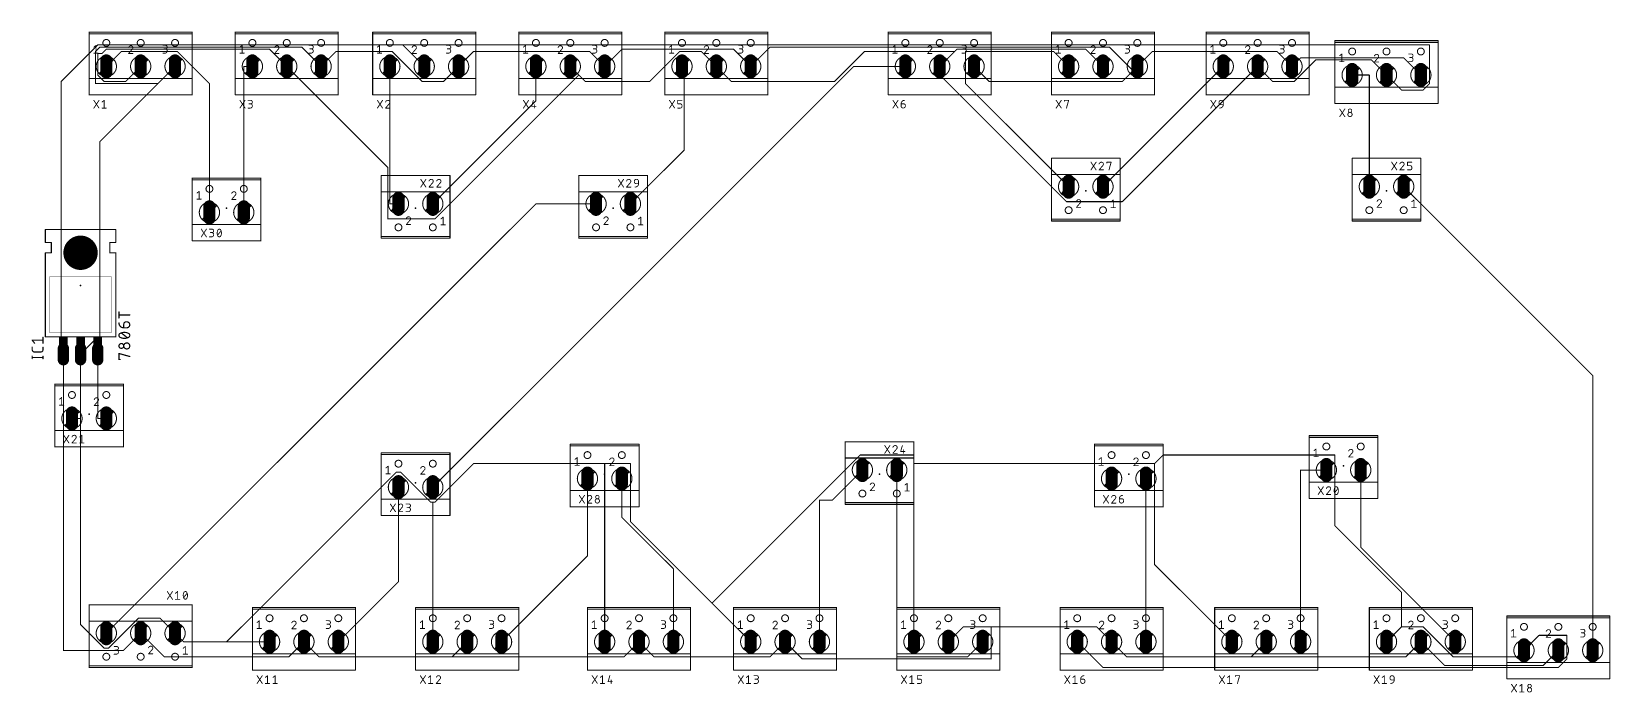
# Model space of a CAD drawing. Extents: x 12 to 245, y 1 to 99.
import ezdxf

# ---------------------------------------------------------------- set-up
doc = ezdxf.new("R2010")
doc.units = 0
for name, color, linetype in [('1', 12, 'CONTINUOUS'), ('17', 110, 'CONTINUOUS'), ('20', 31, 'CONTINUOUS'), ('21', 253, 'CONTINUOUS'), ('23', 53, 'CONTINUOUS'), ('25', 253, 'CONTINUOUS'), ('27', 253, 'CONTINUOUS'), ('42', 132, 'CONTINUOUS'), ('43', 110, 'CONTINUOUS'), ('51', 253, 'CONTINUOUS')]:
    doc.layers.add(name, color=color, linetype=linetype)

# ---------------------------------------------------------------- blocks, each defined once
blk = doc.blocks.new('RECT')
blk.add_solid([(-0.5, -0.5), (0.5, -0.5), (-0.5, 0.5), (0.5, 0.5)])
blk = doc.blocks.new('LONGP100')
at = {"const_width": 1}
blk.add_lwpolyline([(-0.5, 0), (0.5, 0)], dxfattribs=at)
at = {"const_width": 0.5}
for points in [[(-0.5, 0.25, 1), (-0.5, -0.25)], [(0.5, -0.25, 1), (0.5, 0.25)]]:
    blk.add_lwpolyline(points, format="xyb", dxfattribs=at)

msp = doc.modelspace()

# ---------------------------------------------------------------- linework, layer by layer
at = {"layer": '1', "const_width": 0.1524}
for points in [[(16.1925, 91.1225), (21.59, 96.52)], [(21.2725, 95.5675), (21.9075, 96.2025)], [(21.59, 96.52), (66.675, 96.52)], [(21.9075, 96.2025), (51.7525, 96.2025)], [(22.86, 95.885), (22.225, 95.25)], [(46.99, 95.885), (22.86, 95.885)], [(49.53, 93.345), (46.99, 95.885)], [(51.7525, 96.2025), (54.61, 93.345)], [(66.675, 96.52), (69.85, 93.345)], [(66.675, 96.52), (218.44, 96.52)], [(96.52, 93.345), (99.06, 95.885)], [(99.06, 95.885), (115.57, 95.885)], [(115.57, 95.885), (118.11, 93.345)], [(118.11, 93.345), (120.9675, 96.2025)], [(120.9675, 96.2025), (171.1325, 96.2025)], [(148.59, 95.885), (148.2725, 95.5675)], [(167.64, 95.885), (148.59, 95.885)], [(170.18, 93.345), (167.64, 95.885)], [(171.1325, 96.2025), (174.625, 92.71)], [(218.44, 96.52), (218.44, 90.805)], [(21.2725, 90.805), (21.2725, 95.5675)], [(21.59, 95.25), (21.59, 92.075)], [(22.225, 95.25), (21.59, 95.25)], [(25.0825, 95.5675), (22.86, 93.345)], [(33.3375, 95.5675), (25.0825, 95.5675)], [(25.7175, 91.1225), (27.94, 93.345)], [(30.48, 90.805), (33.02, 93.345)], [(38.1, 90.805), (33.3375, 95.5675)], [(43.18, 93.345), (43.18, 71.755)], [(44.45, 93.345), (43.18, 93.345)], [(64.4525, 78.4225), (49.53, 93.345)], [(56.8325, 95.5675), (54.61, 93.345)], [(65.0875, 95.5675), (56.8325, 95.5675)], [(64.77, 73.025), (64.77, 93.345)], [(69.5325, 91.1225), (65.0875, 95.5675)], [(133.35, 93.345), (71.12, 31.115)], [(74.93, 93.345), (72.7075, 91.1225)], [(74.93, 93.345), (77.1525, 95.5675)], [(77.1525, 95.5675), (94.2975, 95.5675)], [(86.36, 93.345), (86.36, 88.265)], [(92.71, 92.075), (91.44, 93.345)], [(94.2975, 95.5675), (96.52, 93.345)], [(107.6325, 95.5675), (103.1875, 91.1225)], [(110.8075, 95.5675), (107.6325, 95.5675)], [(107.95, 93.345), (108.2675, 93.345)], [(108.2675, 93.345), (108.2675, 80.9625)], [(113.03, 93.345), (110.8075, 95.5675)], [(115.2525, 91.1225), (113.03, 93.345)], [(134.9375, 95.5675), (130.4925, 91.1225)], [(140.97, 93.345), (133.35, 93.345)], [(148.2725, 95.5675), (134.9375, 95.5675)], [(148.2725, 95.5675), (146.05, 93.345)], [(146.05, 93.345), (146.05, 92.075)], [(149.86, 95.5675), (149.86, 90.805)], [(162.8775, 95.5675), (149.86, 95.5675)], [(153.3525, 91.1225), (151.13, 93.345)], [(165.1, 93.345), (162.8775, 95.5675)], [(187.96, 93.345), (170.18, 75.565)], [(173.0375, 73.3425), (193.04, 93.345)], [(174.625, 92.71), (175.26, 93.345)], [(175.26, 93.345), (177.4825, 95.5675)], [(177.4825, 95.5675), (195.8975, 95.5675)], [(193.04, 93.345), (195.2625, 91.1225)], [(195.8975, 95.5675), (198.12, 93.345)], [(198.12, 93.345), (199.39, 94.615)], [(198.4375, 91.1225), (201.6125, 94.2975)], [(199.39, 94.615), (214.63, 94.615)], [(201.6125, 94.2975), (209.8675, 94.2975)], [(209.8675, 94.2975), (212.09, 92.075)], [(214.63, 94.615), (217.17, 92.075)], [(16.1925, 50.8), (16.1925, 91.1225)], [(21.59, 92.075), (22.5425, 91.1225)], [(22.5425, 91.1225), (25.7175, 91.1225)], [(72.7075, 91.1225), (69.5325, 91.1225)], [(92.71, 92.075), (71.4375, 70.8025)], [(93.6625, 91.1225), (92.71, 92.075)], [(103.1875, 91.1225), (93.6625, 91.1225)], [(130.4925, 91.1225), (115.2525, 91.1225)], [(146.05, 92.075), (164.7825, 73.3425)], [(173.0375, 91.1225), (153.3525, 91.1225)], [(174.625, 92.71), (173.0375, 91.1225)], [(195.2625, 91.1225), (198.4375, 91.1225)], [(207.01, 92.075), (209.55, 92.075)], [(209.55, 92.075), (209.55, 75.565)], [(214.3125, 89.8525), (212.09, 92.075)], [(30.48, 90.805), (21.2725, 90.805)], [(21.9075, 82.2325), (30.48, 90.805)], [(38.1, 71.755), (38.1, 90.805)], [(149.86, 90.805), (165.1, 75.565)], [(217.4875, 89.8525), (214.3125, 89.8525)], [(218.44, 90.805), (217.4875, 89.8525)], [(86.36, 88.265), (71.12, 73.025)], [(21.9075, 52.705), (21.9075, 82.2325)], [(108.2675, 80.9625), (100.33, 73.025)], [(64.4525, 70.8025), (64.4525, 78.4225)], [(242.57, 47.625), (214.63, 75.565)], [(86.36, 73.025), (22.86, 9.525)], [(66.04, 73.025), (64.77, 73.025)], [(95.25, 73.025), (86.36, 73.025)], [(164.7825, 73.3425), (173.0375, 73.3425)], [(71.4375, 70.8025), (64.4525, 70.8025)], [(19.05, 50.8), (20.955, 52.705)], [(20.955, 52.705), (21.9075, 52.705)], [(16.51, 50.8), (16.1925, 50.8)], [(16.51, 6.985), (16.51, 50.8)], [(19.05, 41.275), (19.05, 50.8)], [(21.59, 41.275), (21.59, 50.8)], [(242.57, 6.985), (242.57, 47.625)], [(17.78, 41.275), (19.05, 41.275)], [(19.05, 41.275), (19.05, 10.795)], [(22.86, 41.275), (21.59, 41.275)], [(112.395, 13.97), (134.3025, 35.8775)], [(134.3025, 35.8775), (142.24, 35.8775)], [(142.24, 35.8775), (142.24, 34.6075)], [(177.8, 34.6075), (179.07, 35.8775)], [(179.07, 35.8775), (204.47, 35.8775)], [(204.47, 35.8775), (204.47, 25.4)], [(40.64, 8.255), (65.7225, 33.3375)], [(65.7225, 33.3375), (66.3575, 33.3375)], [(66.3575, 33.3375), (70.8025, 28.8925)], [(71.4375, 28.8925), (77.1525, 34.6075)], [(77.1525, 34.6075), (96.52, 34.6075)], [(96.52, 34.6075), (96.52, 8.255)], [(96.52, 34.6075), (100.33, 34.6075)], [(100.33, 34.6075), (100.33, 26.035)], [(134.62, 33.655), (130.175, 29.21)], [(139.7, 6.0325), (139.7, 33.655)], [(142.24, 34.6075), (142.24, 8.255)], [(142.24, 34.6075), (177.8, 34.6075)], [(177.8, 34.6075), (177.8, 19.685)], [(199.39, 33.655), (199.39, 8.255)], [(203.2, 33.655), (199.39, 33.655)], [(208.28, 33.655), (208.28, 22.225)], [(66.04, 31.115), (66.04, 17.145)], [(93.98, 32.385), (93.98, 20.955)], [(99.06, 32.385), (99.06, 26.67)], [(176.53, 32.385), (176.53, 8.255)], [(70.8025, 28.8925), (71.12, 28.8925)], [(71.12, 28.8925), (71.12, 8.255)], [(71.12, 28.8925), (71.4375, 28.8925)], [(128.27, 29.21), (128.27, 8.255)], [(130.175, 29.21), (128.27, 29.21)], [(99.06, 26.67), (106.68, 19.05)], [(100.33, 26.035), (112.395, 13.97)], [(204.47, 25.4), (214.3125, 15.5575)], [(93.98, 20.955), (81.28, 8.255)], [(208.28, 22.225), (222.25, 8.255)], [(106.68, 19.05), (106.68, 8.255)], [(177.8, 19.685), (189.23, 8.255)], [(66.04, 17.145), (57.15, 8.255)], [(112.395, 13.97), (118.11, 8.255)], [(214.3125, 15.5575), (214.3125, 10.4775)], [(23.1775, 7.3025), (27.6225, 11.7475)], [(27.6225, 11.7475), (30.7975, 11.7475)], [(30.7975, 11.7475), (33.02, 9.525)], [(19.05, 10.795), (22.5425, 7.3025)], [(27.94, 9.525), (25.4, 6.985)], [(27.94, 9.525), (31.4325, 6.0325)], [(34.29, 8.255), (33.02, 9.525)], [(149.5425, 10.4775), (147.32, 8.255)], [(153.67, 10.4775), (149.5425, 10.4775)], [(169.2275, 10.4775), (153.67, 10.4775)], [(153.67, 5.715), (153.67, 10.4775)], [(171.45, 8.255), (169.2275, 10.4775)], [(214.3125, 10.4775), (212.09, 8.255)], [(217.4875, 10.4775), (214.3125, 10.4775)], [(221.9325, 6.0325), (217.4875, 10.4775)], [(25.4, 6.985), (16.51, 6.985)], [(22.5425, 7.3025), (23.1775, 7.3025)], [(40.64, 8.255), (34.29, 8.255)], [(46.99, 8.255), (40.64, 8.255)], [(49.8475, 6.0325), (52.07, 8.255)], [(54.2925, 6.0325), (52.07, 8.255)], [(76.2, 8.255), (73.9775, 6.0325)], [(99.3775, 6.0325), (101.6, 8.255)], [(103.8225, 6.0325), (101.6, 8.255)], [(123.19, 8.255), (120.9675, 6.0325)], [(123.19, 8.255), (125.73, 5.715)], [(152.4, 8.255), (150.1775, 6.0325)], [(170.18, 4.445), (166.37, 8.255)], [(171.45, 8.255), (173.6725, 6.0325)], [(192.0875, 6.0325), (194.31, 8.255)], [(214.9475, 6.0325), (217.17, 8.255)], [(217.17, 8.255), (220.6625, 4.7625)], [(232.41, 6.985), (231.4575, 6.0325)], [(232.41, 6.985), (234.6325, 9.2075)], [(234.6325, 9.2075), (238.76, 9.2075)], [(235.2675, 4.7625), (237.49, 6.985)], [(238.76, 9.2075), (238.76, 5.715)], [(31.4325, 6.0325), (49.8475, 6.0325)], [(73.9775, 6.0325), (54.2925, 6.0325)], [(73.9775, 6.0325), (99.3775, 6.0325)], [(120.9675, 6.0325), (103.8225, 6.0325)], [(125.73, 5.715), (153.67, 5.715)], [(150.1775, 6.0325), (139.7, 6.0325)], [(173.6725, 6.0325), (192.0875, 6.0325)], [(192.0875, 6.0325), (214.9475, 6.0325)], [(220.6625, 4.7625), (235.2675, 4.7625)], [(231.4575, 6.0325), (221.9325, 6.0325)], [(238.76, 5.715), (237.49, 4.445)], [(237.49, 4.445), (170.18, 4.445)]]:
    msp.add_lwpolyline(points, dxfattribs=at)
at = {"layer": '1', "const_width": 0.0762}
for points in [[(21.59, 96.5581, 1), (21.59, 96.4819)], [(21.6169, 96.4931, 1), (21.5631, 96.5469)], [(21.9075, 96.2406, 1), (21.9075, 96.1644)], [(21.9344, 96.1756, 1), (21.8806, 96.2294)], [(22.86, 95.9231, 1), (22.86, 95.8469)], [(22.8869, 95.8581, 1), (22.8331, 95.9119)], [(47.0169, 95.9119, 1), (46.9631, 95.8581)], [(46.99, 95.8469, 1), (46.99, 95.9231)], [(51.7794, 96.2294, 1), (51.7256, 96.1756)], [(51.7525, 96.1644, 1), (51.7525, 96.2406)], [(66.675, 96.5581, 1), (66.675, 96.4819)], [(66.7019, 96.5469, 1), (66.6481, 96.4931)], [(66.675, 96.4819, 1), (66.675, 96.5581)], [(99.06, 95.9231, 1), (99.06, 95.8469)], [(99.0869, 95.8581, 1), (99.0331, 95.9119)], [(115.5969, 95.9119, 1), (115.5431, 95.8581)], [(115.57, 95.8469, 1), (115.57, 95.9231)], [(120.9675, 96.2406, 1), (120.9675, 96.1644)], [(120.9944, 96.1756, 1), (120.9406, 96.2294)], [(148.59, 95.9231, 1), (148.59, 95.8469)], [(148.6169, 95.8581, 1), (148.5631, 95.9119)], [(167.6669, 95.9119, 1), (167.6131, 95.8581)], [(167.64, 95.8469, 1), (167.64, 95.9231)], [(171.1594, 96.2294, 1), (171.1056, 96.1756)], [(171.1325, 96.1644, 1), (171.1325, 96.2406)], [(218.4781, 96.52, 1), (218.4019, 96.52)], [(218.44, 96.4819, 1), (218.44, 96.5581)], [(21.3106, 95.5675, 1), (21.2344, 95.5675)], [(21.2456, 95.5944, 1), (21.2994, 95.5406)], [(21.6281, 95.25, 1), (21.5519, 95.25)], [(21.59, 95.2881, 1), (21.59, 95.2119)], [(22.1981, 95.2769, 1), (22.2519, 95.2231)], [(22.225, 95.2119, 1), (22.225, 95.2881)], [(22.8331, 93.3719, 1), (22.8869, 93.3181)], [(25.0825, 95.6056, 1), (25.0825, 95.5294)], [(25.1094, 95.5406, 1), (25.0556, 95.5944)], [(27.9669, 93.3181, 1), (27.9131, 93.3719)], [(33.0469, 93.3181, 1), (32.9931, 93.3719)], [(33.3644, 95.5944, 1), (33.3106, 95.5406)], [(33.3375, 95.5294, 1), (33.3375, 95.6056)], [(43.2181, 93.345, 1), (43.1419, 93.345)], [(43.18, 93.3831, 1), (43.18, 93.3069)], [(44.45, 93.3069, 1), (44.45, 93.3831)], [(49.5569, 93.3719, 1), (49.5031, 93.3181)], [(49.5031, 93.3181, 1), (49.5569, 93.3719)], [(54.5831, 93.3719, 1), (54.6369, 93.3181)], [(54.5831, 93.3181, 1), (54.6369, 93.3719)], [(56.8325, 95.6056, 1), (56.8325, 95.5294)], [(56.8594, 95.5406, 1), (56.8056, 95.5944)], [(64.8081, 93.345, 1), (64.7319, 93.345)], [(65.1144, 95.5944, 1), (65.0606, 95.5406)], [(65.0875, 95.5294, 1), (65.0875, 95.6056)], [(69.8231, 93.3181, 1), (69.8769, 93.3719)], [(74.9031, 93.3719, 1), (74.9569, 93.3181)], [(74.9569, 93.3181, 1), (74.9031, 93.3719)], [(77.1525, 95.6056, 1), (77.1525, 95.5294)], [(77.1794, 95.5406, 1), (77.1256, 95.5944)], [(86.3981, 93.345, 1), (86.3219, 93.345)], [(91.4669, 93.3719, 1), (91.4131, 93.3181)], [(94.3244, 95.5944, 1), (94.2706, 95.5406)], [(94.2975, 95.5294, 1), (94.2975, 95.6056)], [(96.4931, 93.3719, 1), (96.5469, 93.3181)], [(96.4931, 93.3181, 1), (96.5469, 93.3719)], [(107.6325, 95.6056, 1), (107.6325, 95.5294)], [(107.6594, 95.5406, 1), (107.6056, 95.5944)], [(107.95, 93.3831, 1), (107.95, 93.3069)], [(108.3056, 93.345, 1), (108.2294, 93.345)], [(108.2675, 93.3069, 1), (108.2675, 93.3831)], [(110.8344, 95.5944, 1), (110.7806, 95.5406)], [(110.8075, 95.5294, 1), (110.8075, 95.6056)], [(113.0569, 93.3719, 1), (113.0031, 93.3181)], [(113.0031, 93.3181, 1), (113.0569, 93.3719)], [(118.0831, 93.3719, 1), (118.1369, 93.3181)], [(118.0831, 93.3181, 1), (118.1369, 93.3719)], [(133.35, 93.3831, 1), (133.35, 93.3069)], [(133.3769, 93.3181, 1), (133.3231, 93.3719)], [(134.9375, 95.6056, 1), (134.9375, 95.5294)], [(134.9644, 95.5406, 1), (134.9106, 95.5944)], [(140.97, 93.3069, 1), (140.97, 93.3831)], [(146.0881, 93.345, 1), (146.0119, 93.345)], [(146.0231, 93.3719, 1), (146.0769, 93.3181)], [(148.2456, 95.5944, 1), (148.2994, 95.5406)], [(148.2994, 95.5406, 1), (148.2456, 95.5944)], [(148.2725, 95.5294, 1), (148.2725, 95.6056)], [(149.8981, 95.5675, 1), (149.8219, 95.5675)], [(149.86, 95.6056, 1), (149.86, 95.5294)], [(151.1569, 93.3719, 1), (151.1031, 93.3181)], [(162.9044, 95.5944, 1), (162.8506, 95.5406)], [(162.8775, 95.5294, 1), (162.8775, 95.6056)], [(165.0731, 93.3181, 1), (165.1269, 93.3719)], [(170.1531, 93.3181, 1), (170.2069, 93.3719)], [(175.2331, 93.3719, 1), (175.2869, 93.3181)], [(175.2869, 93.3181, 1), (175.2331, 93.3719)], [(177.4825, 95.6056, 1), (177.4825, 95.5294)], [(177.5094, 95.5406, 1), (177.4556, 95.5944)], [(187.9869, 93.3181, 1), (187.9331, 93.3719)], [(193.0669, 93.3719, 1), (193.0131, 93.3181)], [(193.0669, 93.3181, 1), (193.0131, 93.3719)], [(195.9244, 95.5944, 1), (195.8706, 95.5406)], [(195.8975, 95.5294, 1), (195.8975, 95.6056)], [(198.0931, 93.3719, 1), (198.1469, 93.3181)], [(198.0931, 93.3181, 1), (198.1469, 93.3719)], [(199.39, 94.6531, 1), (199.39, 94.5769)], [(199.4169, 94.5881, 1), (199.3631, 94.6419)], [(201.6125, 94.3356, 1), (201.6125, 94.2594)], [(201.6394, 94.2706, 1), (201.5856, 94.3244)], [(209.8944, 94.3244, 1), (209.8406, 94.2706)], [(209.8675, 94.2594, 1), (209.8675, 94.3356)], [(214.6569, 94.6419, 1), (214.6031, 94.5881)], [(214.63, 94.5769, 1), (214.63, 94.6531)], [(16.2306, 91.1225, 1), (16.1544, 91.1225)], [(16.1656, 91.1494, 1), (16.2194, 91.0956)], [(21.5519, 92.075, 1), (21.6281, 92.075)], [(21.6169, 92.1019, 1), (21.5631, 92.0481)], [(22.5425, 91.1606, 1), (22.5425, 91.0844)], [(22.5156, 91.0956, 1), (22.5694, 91.1494)], [(25.6906, 91.1494, 1), (25.7444, 91.0956)], [(25.7175, 91.0844, 1), (25.7175, 91.1606)], [(69.5325, 91.1606, 1), (69.5325, 91.0844)], [(69.5056, 91.0956, 1), (69.5594, 91.1494)], [(72.6806, 91.1494, 1), (72.7344, 91.0956)], [(72.7075, 91.0844, 1), (72.7075, 91.1606)], [(92.7369, 92.1019, 1), (92.6831, 92.0481)], [(92.7369, 92.0481, 1), (92.6831, 92.1019)], [(92.6831, 92.0481, 1), (92.7369, 92.1019)], [(93.6625, 91.1606, 1), (93.6625, 91.0844)], [(93.6356, 91.0956, 1), (93.6894, 91.1494)], [(103.1606, 91.1494, 1), (103.2144, 91.0956)], [(103.1875, 91.0844, 1), (103.1875, 91.1606)], [(115.2525, 91.1606, 1), (115.2525, 91.0844)], [(115.2256, 91.0956, 1), (115.2794, 91.1494)], [(130.4656, 91.1494, 1), (130.5194, 91.0956)], [(130.4925, 91.0844, 1), (130.4925, 91.1606)], [(146.0119, 92.075, 1), (146.0881, 92.075)], [(146.0769, 92.1019, 1), (146.0231, 92.0481)], [(153.3525, 91.1606, 1), (153.3525, 91.0844)], [(153.3256, 91.0956, 1), (153.3794, 91.1494)], [(173.0106, 91.1494, 1), (173.0644, 91.0956)], [(173.0375, 91.0844, 1), (173.0375, 91.1606)], [(174.5981, 92.7369, 1), (174.6519, 92.6831)], [(174.6519, 92.6831, 1), (174.5981, 92.7369)], [(174.5981, 92.6831, 1), (174.6519, 92.7369)], [(195.2625, 91.1606, 1), (195.2625, 91.0844)], [(195.2356, 91.0956, 1), (195.2894, 91.1494)], [(198.4106, 91.1494, 1), (198.4644, 91.0956)], [(198.4375, 91.0844, 1), (198.4375, 91.1606)], [(207.01, 92.1131, 1), (207.01, 92.0369)], [(209.5881, 92.075, 1), (209.5119, 92.075)], [(209.55, 92.0369, 1), (209.55, 92.1131)], [(212.1169, 92.1019, 1), (212.0631, 92.0481)], [(212.0631, 92.0481, 1), (212.1169, 92.1019)], [(217.1431, 92.0481, 1), (217.1969, 92.1019)], [(21.2725, 90.8431, 1), (21.2725, 90.7669)], [(21.2344, 90.805, 1), (21.3106, 90.805)], [(30.4531, 90.8319, 1), (30.5069, 90.7781)], [(30.5069, 90.7781, 1), (30.4531, 90.8319)], [(30.48, 90.7669, 1), (30.48, 90.8431)], [(38.1381, 90.805, 1), (38.0619, 90.805)], [(38.0731, 90.7781, 1), (38.1269, 90.8319)], [(149.8219, 90.805, 1), (149.8981, 90.805)], [(149.8869, 90.8319, 1), (149.8331, 90.7781)], [(214.3125, 89.8906, 1), (214.3125, 89.8144)], [(214.2856, 89.8256, 1), (214.3394, 89.8794)], [(217.4606, 89.8794, 1), (217.5144, 89.8256)], [(217.4875, 89.8144, 1), (217.4875, 89.8906)], [(218.4019, 90.805, 1), (218.4781, 90.805)], [(218.4669, 90.7781, 1), (218.4131, 90.8319)], [(86.3219, 88.265, 1), (86.3981, 88.265)], [(86.3869, 88.2381, 1), (86.3331, 88.2919)], [(21.9456, 82.2325, 1), (21.8694, 82.2325)], [(21.8806, 82.2594, 1), (21.9344, 82.2056)], [(108.2294, 80.9625, 1), (108.3056, 80.9625)], [(108.2944, 80.9356, 1), (108.2406, 80.9894)], [(64.4906, 78.4225, 1), (64.4144, 78.4225)], [(64.4256, 78.3956, 1), (64.4794, 78.4494)], [(165.0731, 75.5381, 1), (165.1269, 75.5919)], [(170.1531, 75.5919, 1), (170.2069, 75.5381)], [(209.5119, 75.565, 1), (209.5881, 75.565)], [(214.6569, 75.5919, 1), (214.6031, 75.5381)], [(64.77, 73.0631, 1), (64.77, 72.9869)], [(64.7319, 73.025, 1), (64.8081, 73.025)], [(66.04, 72.9869, 1), (66.04, 73.0631)], [(71.0931, 73.0519, 1), (71.1469, 72.9981)], [(86.36, 73.0631, 1), (86.36, 72.9869)], [(86.3869, 72.9981, 1), (86.3331, 73.0519)], [(95.25, 72.9869, 1), (95.25, 73.0631)], [(100.3031, 73.0519, 1), (100.3569, 72.9981)], [(164.7825, 73.3806, 1), (164.7825, 73.3044)], [(164.7556, 73.3156, 1), (164.8094, 73.3694)], [(173.0106, 73.3694, 1), (173.0644, 73.3156)], [(173.0375, 73.3044, 1), (173.0375, 73.3806)], [(38.0619, 71.755, 1), (38.1381, 71.755)], [(43.1419, 71.755, 1), (43.2181, 71.755)], [(64.4525, 70.8406, 1), (64.4525, 70.7644)], [(64.4144, 70.8025, 1), (64.4906, 70.8025)], [(71.4106, 70.8294, 1), (71.4644, 70.7756)], [(71.4375, 70.7644, 1), (71.4375, 70.8406)], [(20.955, 52.7431, 1), (20.955, 52.6669)], [(20.9819, 52.6781, 1), (20.9281, 52.7319)], [(21.8694, 52.705, 1), (21.9456, 52.705)], [(21.9075, 52.6669, 1), (21.9075, 52.7431)], [(16.1925, 50.8381, 1), (16.1925, 50.7619)], [(16.1544, 50.8, 1), (16.2306, 50.8)], [(16.5481, 50.8, 1), (16.4719, 50.8)], [(16.51, 50.7619, 1), (16.51, 50.8381)], [(19.0881, 50.8, 1), (19.0119, 50.8)], [(19.0231, 50.8269, 1), (19.0769, 50.7731)], [(21.6281, 50.8, 1), (21.5519, 50.8)], [(242.6081, 47.625, 1), (242.5319, 47.625)], [(242.5431, 47.5981, 1), (242.5969, 47.6519)], [(17.78, 41.3131, 1), (17.78, 41.2369)], [(19.0881, 41.275, 1), (19.0119, 41.275)], [(19.0119, 41.275, 1), (19.0881, 41.275)], [(19.05, 41.2369, 1), (19.05, 41.3131)], [(21.59, 41.3131, 1), (21.59, 41.2369)], [(21.5519, 41.275, 1), (21.6281, 41.275)], [(22.86, 41.2369, 1), (22.86, 41.3131)], [(134.3025, 35.9156, 1), (134.3025, 35.8394)], [(134.3294, 35.8506, 1), (134.2756, 35.9044)], [(142.2781, 35.8775, 1), (142.2019, 35.8775)], [(142.24, 35.8394, 1), (142.24, 35.9156)], [(179.07, 35.9156, 1), (179.07, 35.8394)], [(179.0969, 35.8506, 1), (179.0431, 35.9044)], [(204.5081, 35.8775, 1), (204.4319, 35.8775)], [(204.47, 35.8394, 1), (204.47, 35.9156)], [(65.7225, 33.3756, 1), (65.7225, 33.2994)], [(65.7494, 33.3106, 1), (65.6956, 33.3644)], [(66.3844, 33.3644, 1), (66.3306, 33.3106)], [(66.3575, 33.2994, 1), (66.3575, 33.3756)], [(77.1525, 34.6456, 1), (77.1525, 34.5694)], [(77.1794, 34.5806, 1), (77.1256, 34.6344)], [(96.5581, 34.6075, 1), (96.4819, 34.6075)], [(96.52, 34.6456, 1), (96.52, 34.5694)], [(96.52, 34.5694, 1), (96.52, 34.6456)], [(100.3681, 34.6075, 1), (100.2919, 34.6075)], [(100.33, 34.5694, 1), (100.33, 34.6456)], [(134.6469, 33.6281, 1), (134.5931, 33.6819)], [(139.7381, 33.655, 1), (139.6619, 33.655)], [(142.2781, 34.6075, 1), (142.2019, 34.6075)], [(142.24, 34.6456, 1), (142.24, 34.5694)], [(142.2019, 34.6075, 1), (142.2781, 34.6075)], [(177.8381, 34.6075, 1), (177.7619, 34.6075)], [(177.7731, 34.6344, 1), (177.8269, 34.5806)], [(177.8, 34.5694, 1), (177.8, 34.6456)], [(199.4281, 33.655, 1), (199.3519, 33.655)], [(199.39, 33.6931, 1), (199.39, 33.6169)], [(203.2, 33.6169, 1), (203.2, 33.6931)], [(208.3181, 33.655, 1), (208.2419, 33.655)], [(66.0781, 31.115, 1), (66.0019, 31.115)], [(71.0931, 31.1419, 1), (71.1469, 31.0881)], [(94.0181, 32.385, 1), (93.9419, 32.385)], [(99.0981, 32.385, 1), (99.0219, 32.385)], [(176.5681, 32.385, 1), (176.4919, 32.385)], [(70.8025, 28.9306, 1), (70.8025, 28.8544)], [(70.7756, 28.8656, 1), (70.8294, 28.9194)], [(71.1581, 28.8925, 1), (71.0819, 28.8925)], [(71.12, 28.9306, 1), (71.12, 28.8544)], [(71.12, 28.8544, 1), (71.12, 28.9306)], [(71.4106, 28.9194, 1), (71.4644, 28.8656)], [(71.4375, 28.8544, 1), (71.4375, 28.9306)], [(128.3081, 29.21, 1), (128.2319, 29.21)], [(128.27, 29.2481, 1), (128.27, 29.1719)], [(130.1481, 29.2369, 1), (130.2019, 29.1831)], [(130.175, 29.1719, 1), (130.175, 29.2481)], [(99.0219, 26.67, 1), (99.0981, 26.67)], [(99.0869, 26.6969, 1), (99.0331, 26.6431)], [(100.2919, 26.035, 1), (100.3681, 26.035)], [(100.3569, 26.0619, 1), (100.3031, 26.0081)], [(204.4319, 25.4, 1), (204.5081, 25.4)], [(204.4969, 25.4269, 1), (204.4431, 25.3731)], [(94.0069, 20.9281, 1), (93.9531, 20.9819)], [(208.2419, 22.225, 1), (208.3181, 22.225)], [(208.3069, 22.2519, 1), (208.2531, 22.1981)], [(93.9419, 20.955, 1), (94.0181, 20.955)], [(106.7181, 19.05, 1), (106.6419, 19.05)], [(106.6531, 19.0231, 1), (106.7069, 19.0769)], [(177.7619, 19.685, 1), (177.8381, 19.685)], [(177.8269, 19.7119, 1), (177.7731, 19.6581)], [(66.0019, 17.145, 1), (66.0781, 17.145)], [(66.0669, 17.1181, 1), (66.0131, 17.1719)], [(112.4219, 13.9969, 1), (112.3681, 13.9431)], [(112.3681, 13.9969, 1), (112.4219, 13.9431)], [(112.3681, 13.9431, 1), (112.4219, 13.9969)], [(214.3506, 15.5575, 1), (214.2744, 15.5575)], [(214.2856, 15.5306, 1), (214.3394, 15.5844)], [(27.6225, 11.7856, 1), (27.6225, 11.7094)], [(27.6494, 11.7206, 1), (27.5956, 11.7744)], [(30.8244, 11.7744, 1), (30.7706, 11.7206)], [(30.7975, 11.7094, 1), (30.7975, 11.7856)], [(19.0119, 10.795, 1), (19.0881, 10.795)], [(19.0769, 10.8219, 1), (19.0231, 10.7681)], [(22.8331, 9.5519, 1), (22.8869, 9.4981)], [(27.9669, 9.5519, 1), (27.9131, 9.4981)], [(27.9669, 9.4981, 1), (27.9131, 9.5519)], [(33.0469, 9.5519, 1), (32.9931, 9.4981)], [(32.9931, 9.4981, 1), (33.0469, 9.5519)], [(149.5425, 10.5156, 1), (149.5425, 10.4394)], [(149.5694, 10.4506, 1), (149.5156, 10.5044)], [(153.67, 10.5156, 1), (153.67, 10.4394)], [(153.7081, 10.4775, 1), (153.6319, 10.4775)], [(153.67, 10.4394, 1), (153.67, 10.5156)], [(169.2544, 10.5044, 1), (169.2006, 10.4506)], [(169.2275, 10.4394, 1), (169.2275, 10.5156)], [(214.3125, 10.5156, 1), (214.3125, 10.4394)], [(214.2744, 10.4775, 1), (214.3506, 10.4775)], [(214.3394, 10.4506, 1), (214.2856, 10.5044)], [(217.5144, 10.5044, 1), (217.4606, 10.4506)], [(217.4875, 10.4394, 1), (217.4875, 10.5156)], [(16.51, 7.0231, 1), (16.51, 6.9469)], [(16.4719, 6.985, 1), (16.5481, 6.985)], [(22.5425, 7.3406, 1), (22.5425, 7.2644)], [(22.5156, 7.2756, 1), (22.5694, 7.3294)], [(23.1506, 7.3294, 1), (23.2044, 7.2756)], [(23.1775, 7.2644, 1), (23.1775, 7.3406)], [(25.3731, 7.0119, 1), (25.4269, 6.9581)], [(25.4, 6.9469, 1), (25.4, 7.0231)], [(34.29, 8.2931, 1), (34.29, 8.2169)], [(34.2631, 8.2281, 1), (34.3169, 8.2819)], [(40.64, 8.2931, 1), (40.64, 8.2169)], [(40.6131, 8.2819, 1), (40.6669, 8.2281)], [(40.64, 8.2169, 1), (40.64, 8.2931)], [(46.99, 8.2169, 1), (46.99, 8.2931)], [(52.0969, 8.2819, 1), (52.0431, 8.2281)], [(52.0969, 8.2281, 1), (52.0431, 8.2819)], [(57.1231, 8.2819, 1), (57.1769, 8.2281)], [(71.0819, 8.255, 1), (71.1581, 8.255)], [(76.2269, 8.2281, 1), (76.1731, 8.2819)], [(81.2531, 8.2819, 1), (81.3069, 8.2281)], [(96.4819, 8.255, 1), (96.5581, 8.255)], [(101.6269, 8.2819, 1), (101.5731, 8.2281)], [(101.6269, 8.2281, 1), (101.5731, 8.2819)], [(106.6419, 8.255, 1), (106.7181, 8.255)], [(118.0831, 8.2281, 1), (118.1369, 8.2819)], [(123.2169, 8.2819, 1), (123.1631, 8.2281)], [(123.2169, 8.2281, 1), (123.1631, 8.2819)], [(128.2319, 8.255, 1), (128.3081, 8.255)], [(142.2019, 8.255, 1), (142.2781, 8.255)], [(147.2931, 8.2819, 1), (147.3469, 8.2281)], [(152.4269, 8.2281, 1), (152.3731, 8.2819)], [(166.3969, 8.2819, 1), (166.3431, 8.2281)], [(171.4769, 8.2819, 1), (171.4231, 8.2281)], [(171.4231, 8.2281, 1), (171.4769, 8.2819)], [(176.4919, 8.255, 1), (176.5681, 8.255)], [(189.2031, 8.2281, 1), (189.2569, 8.2819)], [(194.3369, 8.2281, 1), (194.2831, 8.2819)], [(199.3519, 8.255, 1), (199.4281, 8.255)], [(212.0631, 8.2819, 1), (212.1169, 8.2281)], [(217.1969, 8.2819, 1), (217.1431, 8.2281)], [(217.1969, 8.2281, 1), (217.1431, 8.2819)], [(222.2231, 8.2281, 1), (222.2769, 8.2819)], [(232.3831, 7.0119, 1), (232.4369, 6.9581)], [(232.4369, 6.9581, 1), (232.3831, 7.0119)], [(234.6325, 9.2456, 1), (234.6325, 9.1694)], [(234.6594, 9.1806, 1), (234.6056, 9.2344)], [(237.5169, 6.9581, 1), (237.4631, 7.0119)], [(238.7981, 9.2075, 1), (238.7219, 9.2075)], [(238.76, 9.1694, 1), (238.76, 9.2456)], [(242.5319, 6.985, 1), (242.6081, 6.985)], [(31.4325, 6.0706, 1), (31.4325, 5.9944)], [(31.4056, 6.0056, 1), (31.4594, 6.0594)], [(49.8206, 6.0594, 1), (49.8744, 6.0056)], [(49.8475, 5.9944, 1), (49.8475, 6.0706)], [(54.2925, 6.0706, 1), (54.2925, 5.9944)], [(54.2656, 6.0056, 1), (54.3194, 6.0594)], [(73.9775, 6.0706, 1), (73.9775, 5.9944)], [(73.9506, 6.0594, 1), (74.0044, 6.0056)], [(73.9775, 5.9944, 1), (73.9775, 6.0706)], [(99.3506, 6.0594, 1), (99.4044, 6.0056)], [(99.3775, 5.9944, 1), (99.3775, 6.0706)], [(103.8225, 6.0706, 1), (103.8225, 5.9944)], [(103.7956, 6.0056, 1), (103.8494, 6.0594)], [(120.9406, 6.0594, 1), (120.9944, 6.0056)], [(120.9675, 5.9944, 1), (120.9675, 6.0706)], [(125.73, 5.7531, 1), (125.73, 5.6769)], [(125.7031, 5.6881, 1), (125.7569, 5.7419)], [(139.7, 6.0706, 1), (139.7, 5.9944)], [(139.6619, 6.0325, 1), (139.7381, 6.0325)], [(150.1506, 6.0594, 1), (150.2044, 6.0056)], [(150.1775, 5.9944, 1), (150.1775, 6.0706)], [(153.6319, 5.715, 1), (153.7081, 5.715)], [(153.67, 5.6769, 1), (153.67, 5.7531)], [(173.6725, 6.0706, 1), (173.6725, 5.9944)], [(173.6456, 6.0056, 1), (173.6994, 6.0594)], [(192.0875, 6.0706, 1), (192.0875, 5.9944)], [(192.0606, 6.0594, 1), (192.1144, 6.0056)], [(192.0875, 5.9944, 1), (192.0875, 6.0706)], [(214.9206, 6.0594, 1), (214.9744, 6.0056)], [(214.9475, 5.9944, 1), (214.9475, 6.0706)], [(220.6625, 4.8006, 1), (220.6625, 4.7244)], [(220.6356, 4.7356, 1), (220.6894, 4.7894)], [(221.9325, 6.0706, 1), (221.9325, 5.9944)], [(221.9056, 6.0056, 1), (221.9594, 6.0594)], [(231.4306, 6.0594, 1), (231.4844, 6.0056)], [(231.4575, 5.9944, 1), (231.4575, 6.0706)], [(235.2406, 4.7894, 1), (235.2944, 4.7356)], [(235.2675, 4.7244, 1), (235.2675, 4.8006)], [(238.7219, 5.715, 1), (238.7981, 5.715)], [(238.7869, 5.6881, 1), (238.7331, 5.7419)], [(170.18, 4.4831, 1), (170.18, 4.4069)], [(170.1531, 4.4181, 1), (170.2069, 4.4719)], [(237.4631, 4.4719, 1), (237.5169, 4.4181)], [(237.49, 4.4069, 1), (237.49, 4.4831)]]:
    msp.add_lwpolyline(points, format="xyb", dxfattribs=at)
at = {"layer": '20'}
msp.add_circle((19.05, 65.786), 1.651, dxfattribs=at)
at = {"layer": '21'}
for points, const_width in [([(20.32, 98.171), (20.32, 98.425)], 0.1524), ([(20.32, 98.425), (35.56, 98.425)], 0.1524), ([(35.56, 98.171), (20.32, 98.171)], 0.1524), ([(20.32, 91.567), (20.32, 98.171)], 0.1524), ([(35.56, 98.171), (35.56, 98.425)], 0.1524), ([(35.56, 98.171), (35.56, 91.567)], 0.1524), ([(41.91, 98.171), (41.91, 98.425)], 0.1524), ([(41.91, 98.425), (57.15, 98.425)], 0.1524), ([(57.15, 98.171), (41.91, 98.171)], 0.1524), ([(41.91, 91.567), (41.91, 98.171)], 0.1524), ([(57.15, 98.171), (57.15, 98.425)], 0.1524), ([(57.15, 98.171), (57.15, 91.567)], 0.1524), ([(62.23, 98.171), (62.23, 98.425)], 0.1524), ([(62.23, 98.425), (77.47, 98.425)], 0.1524), ([(77.47, 98.171), (62.23, 98.171)], 0.1524), ([(62.23, 91.567), (62.23, 98.171)], 0.1524), ([(77.47, 98.171), (77.47, 98.425)], 0.1524), ([(77.47, 98.171), (77.47, 91.567)], 0.1524), ([(83.82, 98.171), (83.82, 98.425)], 0.1524), ([(83.82, 98.425), (99.06, 98.425)], 0.1524), ([(99.06, 98.171), (83.82, 98.171)], 0.1524), ([(83.82, 91.567), (83.82, 98.171)], 0.1524), ([(99.06, 98.171), (99.06, 98.425)], 0.1524), ([(99.06, 98.171), (99.06, 91.567)], 0.1524), ([(105.41, 98.171), (105.41, 98.425)], 0.1524), ([(105.41, 98.425), (120.65, 98.425)], 0.1524), ([(120.65, 98.171), (105.41, 98.171)], 0.1524), ([(105.41, 91.567), (105.41, 98.171)], 0.1524), ([(120.65, 98.171), (120.65, 98.425)], 0.1524), ([(120.65, 98.171), (120.65, 91.567)], 0.1524), ([(138.43, 98.171), (138.43, 98.425)], 0.1524), ([(138.43, 98.425), (153.67, 98.425)], 0.1524), ([(153.67, 98.171), (138.43, 98.171)], 0.1524), ([(138.43, 91.567), (138.43, 98.171)], 0.1524), ([(153.67, 98.171), (153.67, 98.425)], 0.1524), ([(153.67, 98.171), (153.67, 91.567)], 0.1524), ([(162.56, 98.171), (162.56, 98.425)], 0.1524), ([(162.56, 98.425), (177.8, 98.425)], 0.1524), ([(177.8, 98.171), (162.56, 98.171)], 0.1524), ([(162.56, 91.567), (162.56, 98.171)], 0.1524), ([(177.8, 98.171), (177.8, 98.425)], 0.1524), ([(177.8, 98.171), (177.8, 91.567)], 0.1524), ([(185.42, 98.171), (185.42, 98.425)], 0.1524), ([(185.42, 98.425), (200.66, 98.425)], 0.1524), ([(200.66, 98.171), (185.42, 98.171)], 0.1524), ([(185.42, 91.567), (185.42, 98.171)], 0.1524), ([(200.66, 98.171), (200.66, 98.425)], 0.1524), ([(200.66, 98.171), (200.66, 91.567)], 0.1524), ([(204.47, 96.901), (204.47, 97.155)], 0.1524), ([(204.47, 97.155), (219.71, 97.155)], 0.1524), ([(219.71, 96.901), (204.47, 96.901)], 0.1524), ([(204.47, 90.297), (204.47, 96.901)], 0.1524), ([(219.71, 96.901), (219.71, 97.155)], 0.1524), ([(219.71, 96.901), (219.71, 90.297)], 0.1524), ([(20.32, 89.154), (20.32, 91.567)], 0.1524), ([(20.32, 91.567), (21.971, 91.567)], 0.1524), ([(23.749, 91.567), (27.051, 91.567)], 0.1524), ([(28.829, 91.567), (32.131, 91.567)], 0.1524), ([(33.909, 91.567), (35.56, 91.567)], 0.1524), ([(35.56, 91.567), (35.56, 89.154)], 0.1524), ([(41.91, 89.154), (41.91, 91.567)], 0.1524), ([(41.91, 91.567), (43.561, 91.567)], 0.1524), ([(45.339, 91.567), (48.641, 91.567)], 0.1524), ([(50.419, 91.567), (53.721, 91.567)], 0.1524), ([(55.499, 91.567), (57.15, 91.567)], 0.1524), ([(57.15, 91.567), (57.15, 89.154)], 0.1524), ([(62.23, 89.154), (62.23, 91.567)], 0.1524), ([(62.23, 91.567), (63.881, 91.567)], 0.1524), ([(65.659, 91.567), (68.961, 91.567)], 0.1524), ([(70.739, 91.567), (74.041, 91.567)], 0.1524), ([(75.819, 91.567), (77.47, 91.567)], 0.1524), ([(77.47, 91.567), (77.47, 89.154)], 0.1524), ([(83.82, 89.154), (83.82, 91.567)], 0.1524), ([(83.82, 91.567), (85.471, 91.567)], 0.1524), ([(87.249, 91.567), (90.551, 91.567)], 0.1524), ([(92.329, 91.567), (95.631, 91.567)], 0.1524), ([(97.409, 91.567), (99.06, 91.567)], 0.1524), ([(99.06, 91.567), (99.06, 89.154)], 0.1524), ([(105.41, 89.154), (105.41, 91.567)], 0.1524), ([(105.41, 91.567), (107.061, 91.567)], 0.1524), ([(108.839, 91.567), (112.141, 91.567)], 0.1524), ([(113.919, 91.567), (117.221, 91.567)], 0.1524), ([(118.999, 91.567), (120.65, 91.567)], 0.1524), ([(120.65, 91.567), (120.65, 89.154)], 0.1524), ([(138.43, 89.154), (138.43, 91.567)], 0.1524), ([(138.43, 91.567), (140.081, 91.567)], 0.1524), ([(141.859, 91.567), (145.161, 91.567)], 0.1524), ([(146.939, 91.567), (150.241, 91.567)], 0.1524), ([(152.019, 91.567), (153.67, 91.567)], 0.1524), ([(153.67, 91.567), (153.67, 89.154)], 0.1524), ([(162.56, 89.154), (162.56, 91.567)], 0.1524), ([(162.56, 91.567), (164.211, 91.567)], 0.1524), ([(165.989, 91.567), (169.291, 91.567)], 0.1524), ([(171.069, 91.567), (174.371, 91.567)], 0.1524), ([(176.149, 91.567), (177.8, 91.567)], 0.1524), ([(177.8, 91.567), (177.8, 89.154)], 0.1524), ([(185.42, 89.154), (185.42, 91.567)], 0.1524), ([(185.42, 91.567), (187.071, 91.567)], 0.1524), ([(188.849, 91.567), (192.151, 91.567)], 0.1524), ([(193.929, 91.567), (197.231, 91.567)], 0.1524), ([(199.009, 91.567), (200.66, 91.567)], 0.1524), ([(200.66, 91.567), (200.66, 89.154)], 0.1524), ([(20.32, 89.154), (35.56, 89.154)], 0.1524), ([(41.91, 89.154), (57.15, 89.154)], 0.1524), ([(62.23, 89.154), (77.47, 89.154)], 0.1524), ([(83.82, 89.154), (99.06, 89.154)], 0.1524), ([(105.41, 89.154), (120.65, 89.154)], 0.1524), ([(138.43, 89.154), (153.67, 89.154)], 0.1524), ([(162.56, 89.154), (177.8, 89.154)], 0.1524), ([(185.42, 89.154), (200.66, 89.154)], 0.1524), ([(204.47, 87.884), (204.47, 90.297)], 0.1524), ([(204.47, 90.297), (206.121, 90.297)], 0.1524), ([(207.899, 90.297), (211.201, 90.297)], 0.1524), ([(212.979, 90.297), (216.281, 90.297)], 0.1524), ([(218.059, 90.297), (219.71, 90.297)], 0.1524), ([(219.71, 90.297), (219.71, 87.884)], 0.1524), ([(204.47, 87.884), (219.71, 87.884)], 0.1524), ([(162.56, 79.756), (162.56, 77.343)], 0.1524), ([(162.56, 79.756), (172.72, 79.756)], 0.1524), ([(172.72, 77.343), (172.72, 79.756)], 0.1524), ([(207.01, 79.756), (207.01, 77.343)], 0.1524), ([(207.01, 79.756), (217.17, 79.756)], 0.1524), ([(217.17, 77.343), (217.17, 79.756)], 0.1524), ([(63.5, 77.216), (63.5, 74.803)], 0.1524), ([(63.5, 77.216), (73.66, 77.216)], 0.1524), ([(73.66, 74.803), (73.66, 77.216)], 0.1524), ([(92.71, 77.216), (92.71, 74.803)], 0.1524), ([(92.71, 77.216), (102.87, 77.216)], 0.1524), ([(102.87, 74.803), (102.87, 77.216)], 0.1524), ([(164.211, 77.343), (162.56, 77.343)], 0.1524), ([(162.56, 77.343), (162.56, 70.739)], 0.1524), ([(169.291, 77.343), (165.989, 77.343)], 0.1524), ([(172.72, 77.343), (171.069, 77.343)], 0.1524), ([(172.72, 70.739), (172.72, 77.343)], 0.1524), ([(208.661, 77.343), (207.01, 77.343)], 0.1524), ([(207.01, 77.343), (207.01, 70.739)], 0.1524), ([(213.741, 77.343), (210.439, 77.343)], 0.1524), ([(217.17, 77.343), (215.519, 77.343)], 0.1524), ([(217.17, 70.739), (217.17, 77.343)], 0.1524), ([(35.56, 76.581), (35.56, 76.835)], 0.1524), ([(35.56, 76.835), (45.72, 76.835)], 0.1524), ([(35.56, 76.581), (45.72, 76.581)], 0.1524), ([(35.56, 76.581), (35.56, 69.977)], 0.1524), ([(45.72, 76.581), (45.72, 76.835)], 0.1524), ([(45.72, 69.977), (45.72, 76.581)], 0.1524), ([(65.151, 74.803), (63.5, 74.803)], 0.1524), ([(63.5, 74.803), (63.5, 68.199)], 0.1524), ([(70.231, 74.803), (66.929, 74.803)], 0.1524), ([(73.66, 74.803), (72.009, 74.803)], 0.1524), ([(73.66, 68.199), (73.66, 74.803)], 0.1524), ([(94.361, 74.803), (92.71, 74.803)], 0.1524), ([(92.71, 74.803), (92.71, 68.199)], 0.1524), ([(99.441, 74.803), (96.139, 74.803)], 0.1524), ([(102.87, 74.803), (101.219, 74.803)], 0.1524), ([(102.87, 68.199), (102.87, 74.803)], 0.1524), ([(35.56, 69.977), (37.211, 69.977)], 0.1524), ([(35.56, 69.977), (35.56, 67.564)], 0.1524), ([(38.989, 69.977), (42.291, 69.977)], 0.1524), ([(44.069, 69.977), (45.72, 69.977)], 0.1524), ([(45.72, 67.564), (45.72, 69.977)], 0.1524), ([(172.72, 70.739), (162.56, 70.739)], 0.1524), ([(162.56, 70.739), (162.56, 70.485)], 0.1524), ([(172.72, 70.485), (162.56, 70.485)], 0.1524), ([(172.72, 70.739), (172.72, 70.485)], 0.1524), ([(217.17, 70.739), (207.01, 70.739)], 0.1524), ([(207.01, 70.739), (207.01, 70.485)], 0.1524), ([(217.17, 70.485), (207.01, 70.485)], 0.1524), ([(217.17, 70.739), (217.17, 70.485)], 0.1524), ([(24.257, 69.215), (13.843, 69.215)], 0.1524), ([(13.843, 67.31), (13.843, 69.215)], 0.1524), ([(24.257, 67.31), (24.257, 69.215)], 0.1524), ([(73.66, 68.199), (63.5, 68.199)], 0.1524), ([(63.5, 68.199), (63.5, 67.945)], 0.1524), ([(73.66, 67.945), (63.5, 67.945)], 0.1524), ([(73.66, 68.199), (73.66, 67.945)], 0.1524), ([(102.87, 68.199), (92.71, 68.199)], 0.1524), ([(92.71, 68.199), (92.71, 67.945)], 0.1524), ([(102.87, 67.945), (92.71, 67.945)], 0.1524), ([(102.87, 68.199), (102.87, 67.945)], 0.1524), ([(14.732, 67.31), (13.843, 67.31)], 0.1524), ([(13.843, 53.34), (13.843, 65.786)], 0.1524), ([(13.843, 65.786), (14.732, 65.786)], 0.1524), ([(14.732, 65.786), (14.732, 67.31)], 0.1524), ([(23.368, 65.786), (23.368, 67.31)], 0.1524), ([(23.368, 67.31), (24.257, 67.31)], 0.1524), ([(24.257, 65.786), (23.368, 65.786)], 0.1524), ([(24.257, 53.34), (24.257, 65.786)], 0.1524), ([(45.72, 67.564), (35.56, 67.564)], 0.1524), ([(23.622, 62.23), (14.478, 62.23)], 0.0508), ([(14.478, 53.975), (14.478, 62.23)], 0.0508), ([(23.622, 62.23), (23.622, 53.975)], 0.0508), ([(14.478, 53.975), (23.622, 53.975)], 0.0508), ([(13.843, 53.34), (24.257, 53.34)], 0.1524), ([(15.24, 46.101), (15.24, 46.355)], 0.1524), ([(15.24, 46.355), (25.4, 46.355)], 0.1524), ([(15.24, 46.101), (25.4, 46.101)], 0.1524), ([(15.24, 46.101), (15.24, 39.497)], 0.1524), ([(25.4, 46.101), (25.4, 46.355)], 0.1524), ([(25.4, 39.497), (25.4, 46.101)], 0.1524), ([(15.24, 39.497), (16.891, 39.497)], 0.1524), ([(15.24, 39.497), (15.24, 37.084)], 0.1524), ([(18.669, 39.497), (21.971, 39.497)], 0.1524), ([(23.749, 39.497), (25.4, 39.497)], 0.1524), ([(25.4, 37.084), (25.4, 39.497)], 0.1524), ([(91.44, 37.211), (91.44, 37.465)], 0.1524), ([(91.44, 37.465), (101.6, 37.465)], 0.1524), ([(101.6, 37.211), (101.6, 37.465)], 0.1524), ([(132.08, 37.846), (132.08, 35.433)], 0.1524), ([(132.08, 37.846), (142.24, 37.846)], 0.1524), ([(142.24, 35.433), (142.24, 37.846)], 0.1524), ([(168.91, 37.211), (168.91, 37.465)], 0.1524), ([(168.91, 37.465), (179.07, 37.465)], 0.1524), ([(179.07, 37.211), (179.07, 37.465)], 0.1524), ([(200.66, 38.481), (200.66, 38.735)], 0.1524), ([(200.66, 38.735), (210.82, 38.735)], 0.1524), ([(200.66, 38.481), (210.82, 38.481)], 0.1524), ([(200.66, 38.481), (200.66, 31.877)], 0.1524), ([(210.82, 38.481), (210.82, 38.735)], 0.1524), ([(210.82, 31.877), (210.82, 38.481)], 0.1524), ([(25.4, 37.084), (15.24, 37.084)], 0.1524), ([(63.5, 35.941), (63.5, 36.195)], 0.1524), ([(63.5, 36.195), (73.66, 36.195)], 0.1524), ([(63.5, 35.941), (73.66, 35.941)], 0.1524), ([(63.5, 35.941), (63.5, 29.337)], 0.1524), ([(73.66, 35.941), (73.66, 36.195)], 0.1524), ([(73.66, 29.337), (73.66, 35.941)], 0.1524), ([(91.44, 37.211), (101.6, 37.211)], 0.1524), ([(91.44, 37.211), (91.44, 30.607)], 0.1524), ([(101.6, 30.607), (101.6, 37.211)], 0.1524), ([(133.731, 35.433), (132.08, 35.433)], 0.1524), ([(132.08, 35.433), (132.08, 28.829)], 0.1524), ([(138.811, 35.433), (135.509, 35.433)], 0.1524), ([(142.24, 35.433), (140.589, 35.433)], 0.1524), ([(142.24, 28.829), (142.24, 35.433)], 0.1524), ([(168.91, 37.211), (179.07, 37.211)], 0.1524), ([(168.91, 37.211), (168.91, 30.607)], 0.1524), ([(179.07, 30.607), (179.07, 37.211)], 0.1524), ([(91.44, 30.607), (93.091, 30.607)], 0.1524), ([(91.44, 30.607), (91.44, 28.194)], 0.1524), ([(94.869, 30.607), (98.171, 30.607)], 0.1524), ([(99.949, 30.607), (101.6, 30.607)], 0.1524), ([(101.6, 28.194), (101.6, 30.607)], 0.1524), ([(168.91, 30.607), (170.561, 30.607)], 0.1524), ([(168.91, 30.607), (168.91, 28.194)], 0.1524), ([(172.339, 30.607), (175.641, 30.607)], 0.1524), ([(177.419, 30.607), (179.07, 30.607)], 0.1524), ([(179.07, 28.194), (179.07, 30.607)], 0.1524), ([(200.66, 31.877), (202.311, 31.877)], 0.1524), ([(200.66, 31.877), (200.66, 29.464)], 0.1524), ([(204.089, 31.877), (207.391, 31.877)], 0.1524), ([(209.169, 31.877), (210.82, 31.877)], 0.1524), ([(210.82, 29.464), (210.82, 31.877)], 0.1524), ([(63.5, 29.337), (65.151, 29.337)], 0.1524), ([(63.5, 29.337), (63.5, 26.924)], 0.1524), ([(66.929, 29.337), (70.231, 29.337)], 0.1524), ([(72.009, 29.337), (73.66, 29.337)], 0.1524), ([(73.66, 26.924), (73.66, 29.337)], 0.1524), ([(101.6, 28.194), (91.44, 28.194)], 0.1524), ([(142.24, 28.829), (132.08, 28.829)], 0.1524), ([(132.08, 28.829), (132.08, 28.575)], 0.1524), ([(142.24, 28.575), (132.08, 28.575)], 0.1524), ([(142.24, 28.829), (142.24, 28.575)], 0.1524), ([(179.07, 28.194), (168.91, 28.194)], 0.1524), ([(210.82, 29.464), (200.66, 29.464)], 0.1524), ([(73.66, 26.924), (63.5, 26.924)], 0.1524), ([(35.56, 13.716), (20.32, 13.716)], 0.1524), ([(20.32, 11.303), (20.32, 13.716)], 0.1524), ([(35.56, 13.716), (35.56, 11.303)], 0.1524), ([(44.45, 13.081), (44.45, 13.335)], 0.1524), ([(44.45, 13.335), (59.69, 13.335)], 0.1524), ([(59.69, 13.081), (44.45, 13.081)], 0.1524), ([(44.45, 6.477), (44.45, 13.081)], 0.1524), ([(59.69, 13.081), (59.69, 13.335)], 0.1524), ([(59.69, 13.081), (59.69, 6.477)], 0.1524), ([(68.58, 13.081), (68.58, 13.335)], 0.1524), ([(68.58, 13.335), (83.82, 13.335)], 0.1524), ([(83.82, 13.081), (68.58, 13.081)], 0.1524), ([(68.58, 6.477), (68.58, 13.081)], 0.1524), ([(83.82, 13.081), (83.82, 13.335)], 0.1524), ([(83.82, 13.081), (83.82, 6.477)], 0.1524), ([(93.98, 13.081), (93.98, 13.335)], 0.1524), ([(93.98, 13.335), (109.22, 13.335)], 0.1524), ([(109.22, 13.081), (93.98, 13.081)], 0.1524), ([(93.98, 6.477), (93.98, 13.081)], 0.1524), ([(109.22, 13.081), (109.22, 13.335)], 0.1524), ([(109.22, 13.081), (109.22, 6.477)], 0.1524), ([(115.57, 13.081), (115.57, 13.335)], 0.1524), ([(115.57, 13.335), (130.81, 13.335)], 0.1524), ([(130.81, 13.081), (115.57, 13.081)], 0.1524), ([(115.57, 6.477), (115.57, 13.081)], 0.1524), ([(130.81, 13.081), (130.81, 13.335)], 0.1524), ([(130.81, 13.081), (130.81, 6.477)], 0.1524), ([(139.7, 13.081), (139.7, 13.335)], 0.1524), ([(139.7, 13.335), (154.94, 13.335)], 0.1524), ([(154.94, 13.081), (139.7, 13.081)], 0.1524), ([(139.7, 6.477), (139.7, 13.081)], 0.1524), ([(154.94, 13.081), (154.94, 13.335)], 0.1524), ([(154.94, 13.081), (154.94, 6.477)], 0.1524), ([(163.83, 13.081), (163.83, 13.335)], 0.1524), ([(163.83, 13.335), (179.07, 13.335)], 0.1524), ([(179.07, 13.081), (163.83, 13.081)], 0.1524), ([(163.83, 6.477), (163.83, 13.081)], 0.1524), ([(179.07, 13.081), (179.07, 13.335)], 0.1524), ([(179.07, 13.081), (179.07, 6.477)], 0.1524), ([(186.69, 13.081), (186.69, 13.335)], 0.1524), ([(186.69, 13.335), (201.93, 13.335)], 0.1524), ([(201.93, 13.081), (186.69, 13.081)], 0.1524), ([(186.69, 6.477), (186.69, 13.081)], 0.1524), ([(201.93, 13.081), (201.93, 13.335)], 0.1524), ([(201.93, 13.081), (201.93, 6.477)], 0.1524), ([(209.55, 13.081), (209.55, 13.335)], 0.1524), ([(209.55, 13.335), (224.79, 13.335)], 0.1524), ([(224.79, 13.081), (209.55, 13.081)], 0.1524), ([(209.55, 6.477), (209.55, 13.081)], 0.1524), ([(224.79, 13.081), (224.79, 13.335)], 0.1524), ([(224.79, 13.081), (224.79, 6.477)], 0.1524), ([(229.87, 11.811), (229.87, 12.065)], 0.1524), ([(229.87, 12.065), (245.11, 12.065)], 0.1524), ([(245.11, 11.811), (229.87, 11.811)], 0.1524), ([(229.87, 5.207), (229.87, 11.811)], 0.1524), ([(245.11, 11.811), (245.11, 12.065)], 0.1524), ([(245.11, 11.811), (245.11, 5.207)], 0.1524), ([(20.32, 4.699), (20.32, 11.303)], 0.1524), ([(21.971, 11.303), (20.32, 11.303)], 0.1524), ([(27.051, 11.303), (23.749, 11.303)], 0.1524), ([(32.131, 11.303), (28.829, 11.303)], 0.1524), ([(35.56, 11.303), (33.909, 11.303)], 0.1524), ([(35.56, 11.303), (35.56, 4.699)], 0.1524), ([(20.32, 4.699), (35.56, 4.699)], 0.1524), ([(20.32, 4.699), (20.32, 4.445)], 0.1524), ([(35.56, 4.699), (35.56, 4.445)], 0.1524), ([(44.45, 4.064), (44.45, 6.477)], 0.1524), ([(44.45, 6.477), (46.101, 6.477)], 0.1524), ([(47.879, 6.477), (51.181, 6.477)], 0.1524), ([(52.959, 6.477), (56.261, 6.477)], 0.1524), ([(58.039, 6.477), (59.69, 6.477)], 0.1524), ([(59.69, 6.477), (59.69, 4.064)], 0.1524), ([(68.58, 4.064), (68.58, 6.477)], 0.1524), ([(68.58, 6.477), (70.231, 6.477)], 0.1524), ([(72.009, 6.477), (75.311, 6.477)], 0.1524), ([(77.089, 6.477), (80.391, 6.477)], 0.1524), ([(82.169, 6.477), (83.82, 6.477)], 0.1524), ([(83.82, 6.477), (83.82, 4.064)], 0.1524), ([(93.98, 4.064), (93.98, 6.477)], 0.1524), ([(93.98, 6.477), (95.631, 6.477)], 0.1524), ([(97.409, 6.477), (100.711, 6.477)], 0.1524), ([(102.489, 6.477), (105.791, 6.477)], 0.1524), ([(107.569, 6.477), (109.22, 6.477)], 0.1524), ([(109.22, 6.477), (109.22, 4.064)], 0.1524), ([(115.57, 4.064), (115.57, 6.477)], 0.1524), ([(115.57, 6.477), (117.221, 6.477)], 0.1524), ([(118.999, 6.477), (122.301, 6.477)], 0.1524), ([(124.079, 6.477), (127.381, 6.477)], 0.1524), ([(129.159, 6.477), (130.81, 6.477)], 0.1524), ([(130.81, 6.477), (130.81, 4.064)], 0.1524), ([(139.7, 4.064), (139.7, 6.477)], 0.1524), ([(139.7, 6.477), (141.351, 6.477)], 0.1524), ([(143.129, 6.477), (146.431, 6.477)], 0.1524), ([(148.209, 6.477), (151.511, 6.477)], 0.1524), ([(153.289, 6.477), (154.94, 6.477)], 0.1524), ([(154.94, 6.477), (154.94, 4.064)], 0.1524), ([(163.83, 4.064), (163.83, 6.477)], 0.1524), ([(163.83, 6.477), (165.481, 6.477)], 0.1524), ([(167.259, 6.477), (170.561, 6.477)], 0.1524), ([(172.339, 6.477), (175.641, 6.477)], 0.1524), ([(177.419, 6.477), (179.07, 6.477)], 0.1524), ([(179.07, 6.477), (179.07, 4.064)], 0.1524), ([(186.69, 4.064), (186.69, 6.477)], 0.1524), ([(186.69, 6.477), (188.341, 6.477)], 0.1524), ([(190.119, 6.477), (193.421, 6.477)], 0.1524), ([(195.199, 6.477), (198.501, 6.477)], 0.1524), ([(200.279, 6.477), (201.93, 6.477)], 0.1524), ([(201.93, 6.477), (201.93, 4.064)], 0.1524), ([(209.55, 4.064), (209.55, 6.477)], 0.1524), ([(209.55, 6.477), (211.201, 6.477)], 0.1524), ([(212.979, 6.477), (216.281, 6.477)], 0.1524), ([(218.059, 6.477), (221.361, 6.477)], 0.1524), ([(223.139, 6.477), (224.79, 6.477)], 0.1524), ([(224.79, 6.477), (224.79, 4.064)], 0.1524), ([(229.87, 2.794), (229.87, 5.207)], 0.1524), ([(229.87, 5.207), (231.521, 5.207)], 0.1524), ([(233.299, 5.207), (236.601, 5.207)], 0.1524), ([(238.379, 5.207), (241.681, 5.207)], 0.1524), ([(243.459, 5.207), (245.11, 5.207)], 0.1524), ([(245.11, 5.207), (245.11, 2.794)], 0.1524), ([(35.56, 4.445), (20.32, 4.445)], 0.1524), ([(44.45, 4.064), (59.69, 4.064)], 0.1524), ([(68.58, 4.064), (83.82, 4.064)], 0.1524), ([(93.98, 4.064), (109.22, 4.064)], 0.1524), ([(115.57, 4.064), (130.81, 4.064)], 0.1524), ([(139.7, 4.064), (154.94, 4.064)], 0.1524), ([(163.83, 4.064), (179.07, 4.064)], 0.1524), ([(186.69, 4.064), (201.93, 4.064)], 0.1524), ([(209.55, 4.064), (224.79, 4.064)], 0.1524), ([(229.87, 2.794), (245.11, 2.794)], 0.1524)]:
    msp.add_lwpolyline(points, dxfattribs=dict(at, const_width=const_width))
for points, const_width in [([(20.3581, 98.425, 1), (20.2819, 98.425)], 0.0762), ([(20.32, 98.4631, 1), (20.32, 98.3869)], 0.0762), ([(20.32, 98.2091, 1), (20.32, 98.1329)], 0.0762), ([(20.3581, 98.171, 1), (20.2819, 98.171)], 0.0762), ([(20.2819, 98.171, 1), (20.3581, 98.171)], 0.0762), ([(35.5981, 98.425, 1), (35.5219, 98.425)], 0.0762), ([(35.5981, 98.171, 1), (35.5219, 98.171)], 0.0762), ([(35.5219, 98.171, 1), (35.5981, 98.171)], 0.0762), ([(35.56, 98.3869, 1), (35.56, 98.4631)], 0.0762), ([(35.56, 98.1329, 1), (35.56, 98.2091)], 0.0762), ([(41.9481, 98.425, 1), (41.8719, 98.425)], 0.0762), ([(41.91, 98.4631, 1), (41.91, 98.3869)], 0.0762), ([(41.91, 98.2091, 1), (41.91, 98.1329)], 0.0762), ([(41.9481, 98.171, 1), (41.8719, 98.171)], 0.0762), ([(41.8719, 98.171, 1), (41.9481, 98.171)], 0.0762), ([(57.1881, 98.425, 1), (57.1119, 98.425)], 0.0762), ([(57.1881, 98.171, 1), (57.1119, 98.171)], 0.0762), ([(57.1119, 98.171, 1), (57.1881, 98.171)], 0.0762), ([(57.15, 98.3869, 1), (57.15, 98.4631)], 0.0762), ([(57.15, 98.1329, 1), (57.15, 98.2091)], 0.0762), ([(62.2681, 98.425, 1), (62.1919, 98.425)], 0.0762), ([(62.23, 98.4631, 1), (62.23, 98.3869)], 0.0762), ([(62.23, 98.2091, 1), (62.23, 98.1329)], 0.0762), ([(62.2681, 98.171, 1), (62.1919, 98.171)], 0.0762), ([(62.1919, 98.171, 1), (62.2681, 98.171)], 0.0762), ([(77.5081, 98.425, 1), (77.4319, 98.425)], 0.0762), ([(77.5081, 98.171, 1), (77.4319, 98.171)], 0.0762), ([(77.4319, 98.171, 1), (77.5081, 98.171)], 0.0762), ([(77.47, 98.3869, 1), (77.47, 98.4631)], 0.0762), ([(77.47, 98.1329, 1), (77.47, 98.2091)], 0.0762), ([(83.8581, 98.425, 1), (83.7819, 98.425)], 0.0762), ([(83.82, 98.4631, 1), (83.82, 98.3869)], 0.0762), ([(83.82, 98.2091, 1), (83.82, 98.1329)], 0.0762), ([(83.8581, 98.171, 1), (83.7819, 98.171)], 0.0762), ([(83.7819, 98.171, 1), (83.8581, 98.171)], 0.0762), ([(99.0981, 98.425, 1), (99.0219, 98.425)], 0.0762), ([(99.0981, 98.171, 1), (99.0219, 98.171)], 0.0762), ([(99.0219, 98.171, 1), (99.0981, 98.171)], 0.0762), ([(99.06, 98.3869, 1), (99.06, 98.4631)], 0.0762), ([(99.06, 98.1329, 1), (99.06, 98.2091)], 0.0762), ([(105.4481, 98.425, 1), (105.3719, 98.425)], 0.0762), ([(105.41, 98.4631, 1), (105.41, 98.3869)], 0.0762), ([(105.41, 98.2091, 1), (105.41, 98.1329)], 0.0762), ([(105.4481, 98.171, 1), (105.3719, 98.171)], 0.0762), ([(105.3719, 98.171, 1), (105.4481, 98.171)], 0.0762), ([(120.6881, 98.425, 1), (120.6119, 98.425)], 0.0762), ([(120.6881, 98.171, 1), (120.6119, 98.171)], 0.0762), ([(120.6119, 98.171, 1), (120.6881, 98.171)], 0.0762), ([(120.65, 98.3869, 1), (120.65, 98.4631)], 0.0762), ([(120.65, 98.1329, 1), (120.65, 98.2091)], 0.0762), ([(138.4681, 98.425, 1), (138.3919, 98.425)], 0.0762), ([(138.43, 98.4631, 1), (138.43, 98.3869)], 0.0762), ([(138.43, 98.2091, 1), (138.43, 98.1329)], 0.0762), ([(138.4681, 98.171, 1), (138.3919, 98.171)], 0.0762), ([(138.3919, 98.171, 1), (138.4681, 98.171)], 0.0762), ([(153.7081, 98.425, 1), (153.6319, 98.425)], 0.0762), ([(153.7081, 98.171, 1), (153.6319, 98.171)], 0.0762), ([(153.6319, 98.171, 1), (153.7081, 98.171)], 0.0762), ([(153.67, 98.3869, 1), (153.67, 98.4631)], 0.0762), ([(153.67, 98.1329, 1), (153.67, 98.2091)], 0.0762), ([(162.5981, 98.425, 1), (162.5219, 98.425)], 0.0762), ([(162.56, 98.4631, 1), (162.56, 98.3869)], 0.0762), ([(162.56, 98.2091, 1), (162.56, 98.1329)], 0.0762), ([(162.5981, 98.171, 1), (162.5219, 98.171)], 0.0762), ([(162.5219, 98.171, 1), (162.5981, 98.171)], 0.0762), ([(177.8381, 98.425, 1), (177.7619, 98.425)], 0.0762), ([(177.8381, 98.171, 1), (177.7619, 98.171)], 0.0762), ([(177.7619, 98.171, 1), (177.8381, 98.171)], 0.0762), ([(177.8, 98.3869, 1), (177.8, 98.4631)], 0.0762), ([(177.8, 98.1329, 1), (177.8, 98.2091)], 0.0762), ([(185.4581, 98.425, 1), (185.3819, 98.425)], 0.0762), ([(185.42, 98.4631, 1), (185.42, 98.3869)], 0.0762), ([(185.42, 98.2091, 1), (185.42, 98.1329)], 0.0762), ([(185.4581, 98.171, 1), (185.3819, 98.171)], 0.0762), ([(185.3819, 98.171, 1), (185.4581, 98.171)], 0.0762), ([(200.6981, 98.425, 1), (200.6219, 98.425)], 0.0762), ([(200.6981, 98.171, 1), (200.6219, 98.171)], 0.0762), ([(200.6219, 98.171, 1), (200.6981, 98.171)], 0.0762), ([(200.66, 98.3869, 1), (200.66, 98.4631)], 0.0762), ([(200.66, 98.1329, 1), (200.66, 98.2091)], 0.0762), ([(22.86, 96.3168, 1), (22.86, 97.3328, 1), (22.86, 96.3168)], 0.1524), ([(27.94, 96.3168, 1), (27.94, 97.3328, 1), (27.94, 96.3168)], 0.1524), ([(33.02, 96.3168, 1), (33.02, 97.3328, 1), (33.02, 96.3168)], 0.1524), ([(44.45, 96.3168, 1), (44.45, 97.3328, 1), (44.45, 96.3168)], 0.1524), ([(49.53, 96.3168, 1), (49.53, 97.3328, 1), (49.53, 96.3168)], 0.1524), ([(54.61, 96.3168, 1), (54.61, 97.3328, 1), (54.61, 96.3168)], 0.1524), ([(64.77, 96.3168, 1), (64.77, 97.3328, 1), (64.77, 96.3168)], 0.1524), ([(69.85, 96.3168, 1), (69.85, 97.3328, 1), (69.85, 96.3168)], 0.1524), ([(74.93, 96.3168, 1), (74.93, 97.3328, 1), (74.93, 96.3168)], 0.1524), ([(86.36, 96.3168, 1), (86.36, 97.3328, 1), (86.36, 96.3168)], 0.1524), ([(91.44, 96.3168, 1), (91.44, 97.3328, 1), (91.44, 96.3168)], 0.1524), ([(96.52, 96.3168, 1), (96.52, 97.3328, 1), (96.52, 96.3168)], 0.1524), ([(107.95, 96.3168, 1), (107.95, 97.3328, 1), (107.95, 96.3168)], 0.1524), ([(113.03, 96.3168, 1), (113.03, 97.3328, 1), (113.03, 96.3168)], 0.1524), ([(118.11, 96.3168, 1), (118.11, 97.3328, 1), (118.11, 96.3168)], 0.1524), ([(140.97, 96.3168, 1), (140.97, 97.3328, 1), (140.97, 96.3168)], 0.1524), ([(146.05, 96.3168, 1), (146.05, 97.3328, 1), (146.05, 96.3168)], 0.1524), ([(151.13, 96.3168, 1), (151.13, 97.3328, 1), (151.13, 96.3168)], 0.1524), ([(165.1, 96.3168, 1), (165.1, 97.3328, 1), (165.1, 96.3168)], 0.1524), ([(170.18, 96.3168, 1), (170.18, 97.3328, 1), (170.18, 96.3168)], 0.1524), ([(175.26, 96.3168, 1), (175.26, 97.3328, 1), (175.26, 96.3168)], 0.1524), ([(187.96, 96.3168, 1), (187.96, 97.3328, 1), (187.96, 96.3168)], 0.1524), ([(193.04, 96.3168, 1), (193.04, 97.3328, 1), (193.04, 96.3168)], 0.1524), ([(198.12, 96.3168, 1), (198.12, 97.3328, 1), (198.12, 96.3168)], 0.1524), ([(204.5081, 97.155, 1), (204.4319, 97.155)], 0.0762), ([(204.47, 97.1931, 1), (204.47, 97.1169)], 0.0762), ([(204.47, 96.9391, 1), (204.47, 96.8629)], 0.0762), ([(204.5081, 96.901, 1), (204.4319, 96.901)], 0.0762), ([(204.4319, 96.901, 1), (204.5081, 96.901)], 0.0762), ([(207.01, 95.0468, 1), (207.01, 96.0628, 1), (207.01, 95.0468)], 0.1524), ([(212.09, 95.0468, 1), (212.09, 96.0628, 1), (212.09, 95.0468)], 0.1524), ([(217.17, 95.0468, 1), (217.17, 96.0628, 1), (217.17, 95.0468)], 0.1524), ([(219.7481, 97.155, 1), (219.6719, 97.155)], 0.0762), ([(219.7481, 96.901, 1), (219.6719, 96.901)], 0.0762), ([(219.6719, 96.901, 1), (219.7481, 96.901)], 0.0762), ([(219.71, 97.1169, 1), (219.71, 97.1931)], 0.0762), ([(219.71, 96.8629, 1), (219.71, 96.9391)], 0.0762), ([(20.3581, 91.567, 1), (20.2819, 91.567)], 0.0762), ([(20.32, 91.6051, 1), (20.32, 91.5289)], 0.0762), ([(20.2819, 91.567, 1), (20.3581, 91.567)], 0.0762), ([(21.971, 91.5289, 1), (21.971, 91.6051)], 0.0762), ([(23.749, 91.6051, 1), (23.749, 91.5289)], 0.0762), ([(27.051, 91.5289, 1), (27.051, 91.6051)], 0.0762), ([(28.829, 91.6051, 1), (28.829, 91.5289)], 0.0762), ([(32.131, 91.5289, 1), (32.131, 91.6051)], 0.0762), ([(33.909, 91.6051, 1), (33.909, 91.5289)], 0.0762), ([(35.5981, 91.567, 1), (35.5219, 91.567)], 0.0762), ([(35.5219, 91.567, 1), (35.5981, 91.567)], 0.0762), ([(35.56, 91.5289, 1), (35.56, 91.6051)], 0.0762), ([(41.9481, 91.567, 1), (41.8719, 91.567)], 0.0762), ([(41.91, 91.6051, 1), (41.91, 91.5289)], 0.0762), ([(41.8719, 91.567, 1), (41.9481, 91.567)], 0.0762), ([(43.561, 91.5289, 1), (43.561, 91.6051)], 0.0762), ([(45.339, 91.6051, 1), (45.339, 91.5289)], 0.0762), ([(48.641, 91.5289, 1), (48.641, 91.6051)], 0.0762), ([(50.419, 91.6051, 1), (50.419, 91.5289)], 0.0762), ([(53.721, 91.5289, 1), (53.721, 91.6051)], 0.0762), ([(55.499, 91.6051, 1), (55.499, 91.5289)], 0.0762), ([(57.1881, 91.567, 1), (57.1119, 91.567)], 0.0762), ([(57.1119, 91.567, 1), (57.1881, 91.567)], 0.0762), ([(57.15, 91.5289, 1), (57.15, 91.6051)], 0.0762), ([(62.2681, 91.567, 1), (62.1919, 91.567)], 0.0762), ([(62.23, 91.6051, 1), (62.23, 91.5289)], 0.0762), ([(62.1919, 91.567, 1), (62.2681, 91.567)], 0.0762), ([(63.881, 91.5289, 1), (63.881, 91.6051)], 0.0762), ([(65.659, 91.6051, 1), (65.659, 91.5289)], 0.0762), ([(68.961, 91.5289, 1), (68.961, 91.6051)], 0.0762), ([(70.739, 91.6051, 1), (70.739, 91.5289)], 0.0762), ([(74.041, 91.5289, 1), (74.041, 91.6051)], 0.0762), ([(75.819, 91.6051, 1), (75.819, 91.5289)], 0.0762), ([(77.5081, 91.567, 1), (77.4319, 91.567)], 0.0762), ([(77.4319, 91.567, 1), (77.5081, 91.567)], 0.0762), ([(77.47, 91.5289, 1), (77.47, 91.6051)], 0.0762), ([(83.8581, 91.567, 1), (83.7819, 91.567)], 0.0762), ([(83.82, 91.6051, 1), (83.82, 91.5289)], 0.0762), ([(83.7819, 91.567, 1), (83.8581, 91.567)], 0.0762), ([(85.471, 91.5289, 1), (85.471, 91.6051)], 0.0762), ([(87.249, 91.6051, 1), (87.249, 91.5289)], 0.0762), ([(90.551, 91.5289, 1), (90.551, 91.6051)], 0.0762), ([(92.329, 91.6051, 1), (92.329, 91.5289)], 0.0762), ([(95.631, 91.5289, 1), (95.631, 91.6051)], 0.0762), ([(97.409, 91.6051, 1), (97.409, 91.5289)], 0.0762), ([(99.0981, 91.567, 1), (99.0219, 91.567)], 0.0762), ([(99.0219, 91.567, 1), (99.0981, 91.567)], 0.0762), ([(99.06, 91.5289, 1), (99.06, 91.6051)], 0.0762), ([(105.4481, 91.567, 1), (105.3719, 91.567)], 0.0762), ([(105.41, 91.6051, 1), (105.41, 91.5289)], 0.0762), ([(105.3719, 91.567, 1), (105.4481, 91.567)], 0.0762), ([(107.061, 91.5289, 1), (107.061, 91.6051)], 0.0762), ([(108.839, 91.6051, 1), (108.839, 91.5289)], 0.0762), ([(112.141, 91.5289, 1), (112.141, 91.6051)], 0.0762), ([(113.919, 91.6051, 1), (113.919, 91.5289)], 0.0762), ([(117.221, 91.5289, 1), (117.221, 91.6051)], 0.0762), ([(118.999, 91.6051, 1), (118.999, 91.5289)], 0.0762), ([(120.6881, 91.567, 1), (120.6119, 91.567)], 0.0762), ([(120.6119, 91.567, 1), (120.6881, 91.567)], 0.0762), ([(120.65, 91.5289, 1), (120.65, 91.6051)], 0.0762), ([(138.4681, 91.567, 1), (138.3919, 91.567)], 0.0762), ([(138.43, 91.6051, 1), (138.43, 91.5289)], 0.0762), ([(138.3919, 91.567, 1), (138.4681, 91.567)], 0.0762), ([(140.081, 91.5289, 1), (140.081, 91.6051)], 0.0762), ([(141.859, 91.6051, 1), (141.859, 91.5289)], 0.0762), ([(145.161, 91.5289, 1), (145.161, 91.6051)], 0.0762), ([(146.939, 91.6051, 1), (146.939, 91.5289)], 0.0762), ([(150.241, 91.5289, 1), (150.241, 91.6051)], 0.0762), ([(152.019, 91.6051, 1), (152.019, 91.5289)], 0.0762), ([(153.7081, 91.567, 1), (153.6319, 91.567)], 0.0762), ([(153.6319, 91.567, 1), (153.7081, 91.567)], 0.0762), ([(153.67, 91.5289, 1), (153.67, 91.6051)], 0.0762), ([(162.5981, 91.567, 1), (162.5219, 91.567)], 0.0762), ([(162.56, 91.6051, 1), (162.56, 91.5289)], 0.0762), ([(162.5219, 91.567, 1), (162.5981, 91.567)], 0.0762), ([(164.211, 91.5289, 1), (164.211, 91.6051)], 0.0762), ([(165.989, 91.6051, 1), (165.989, 91.5289)], 0.0762), ([(169.291, 91.5289, 1), (169.291, 91.6051)], 0.0762), ([(171.069, 91.6051, 1), (171.069, 91.5289)], 0.0762), ([(174.371, 91.5289, 1), (174.371, 91.6051)], 0.0762), ([(176.149, 91.6051, 1), (176.149, 91.5289)], 0.0762), ([(177.8381, 91.567, 1), (177.7619, 91.567)], 0.0762), ([(177.7619, 91.567, 1), (177.8381, 91.567)], 0.0762), ([(177.8, 91.5289, 1), (177.8, 91.6051)], 0.0762), ([(185.4581, 91.567, 1), (185.3819, 91.567)], 0.0762), ([(185.42, 91.6051, 1), (185.42, 91.5289)], 0.0762), ([(185.3819, 91.567, 1), (185.4581, 91.567)], 0.0762), ([(187.071, 91.5289, 1), (187.071, 91.6051)], 0.0762), ([(188.849, 91.6051, 1), (188.849, 91.5289)], 0.0762), ([(192.151, 91.5289, 1), (192.151, 91.6051)], 0.0762), ([(193.929, 91.6051, 1), (193.929, 91.5289)], 0.0762), ([(197.231, 91.5289, 1), (197.231, 91.6051)], 0.0762), ([(199.009, 91.6051, 1), (199.009, 91.5289)], 0.0762), ([(200.6981, 91.567, 1), (200.6219, 91.567)], 0.0762), ([(200.6219, 91.567, 1), (200.6981, 91.567)], 0.0762), ([(200.66, 91.5289, 1), (200.66, 91.6051)], 0.0762), ([(20.32, 89.1921, 1), (20.32, 89.1159)], 0.0762), ([(20.2819, 89.154, 1), (20.3581, 89.154)], 0.0762), ([(35.5219, 89.154, 1), (35.5981, 89.154)], 0.0762), ([(35.56, 89.1159, 1), (35.56, 89.1921)], 0.0762), ([(41.91, 89.1921, 1), (41.91, 89.1159)], 0.0762), ([(41.8719, 89.154, 1), (41.9481, 89.154)], 0.0762), ([(57.1119, 89.154, 1), (57.1881, 89.154)], 0.0762), ([(57.15, 89.1159, 1), (57.15, 89.1921)], 0.0762), ([(62.23, 89.1921, 1), (62.23, 89.1159)], 0.0762), ([(62.1919, 89.154, 1), (62.2681, 89.154)], 0.0762), ([(77.4319, 89.154, 1), (77.5081, 89.154)], 0.0762), ([(77.47, 89.1159, 1), (77.47, 89.1921)], 0.0762), ([(83.82, 89.1921, 1), (83.82, 89.1159)], 0.0762), ([(83.7819, 89.154, 1), (83.8581, 89.154)], 0.0762), ([(99.0219, 89.154, 1), (99.0981, 89.154)], 0.0762), ([(99.06, 89.1159, 1), (99.06, 89.1921)], 0.0762), ([(105.41, 89.1921, 1), (105.41, 89.1159)], 0.0762), ([(105.3719, 89.154, 1), (105.4481, 89.154)], 0.0762), ([(120.6119, 89.154, 1), (120.6881, 89.154)], 0.0762), ([(120.65, 89.1159, 1), (120.65, 89.1921)], 0.0762), ([(138.43, 89.1921, 1), (138.43, 89.1159)], 0.0762), ([(138.3919, 89.154, 1), (138.4681, 89.154)], 0.0762), ([(153.6319, 89.154, 1), (153.7081, 89.154)], 0.0762), ([(153.67, 89.1159, 1), (153.67, 89.1921)], 0.0762), ([(162.56, 89.1921, 1), (162.56, 89.1159)], 0.0762), ([(162.5219, 89.154, 1), (162.5981, 89.154)], 0.0762), ([(177.7619, 89.154, 1), (177.8381, 89.154)], 0.0762), ([(177.8, 89.1159, 1), (177.8, 89.1921)], 0.0762), ([(185.42, 89.1921, 1), (185.42, 89.1159)], 0.0762), ([(185.3819, 89.154, 1), (185.4581, 89.154)], 0.0762), ([(200.6219, 89.154, 1), (200.6981, 89.154)], 0.0762), ([(200.66, 89.1159, 1), (200.66, 89.1921)], 0.0762), ([(204.5081, 90.297, 1), (204.4319, 90.297)], 0.0762), ([(204.47, 90.3351, 1), (204.47, 90.2589)], 0.0762), ([(204.4319, 90.297, 1), (204.5081, 90.297)], 0.0762), ([(206.121, 90.2589, 1), (206.121, 90.3351)], 0.0762), ([(207.899, 90.3351, 1), (207.899, 90.2589)], 0.0762), ([(211.201, 90.2589, 1), (211.201, 90.3351)], 0.0762), ([(212.979, 90.3351, 1), (212.979, 90.2589)], 0.0762), ([(216.281, 90.2589, 1), (216.281, 90.3351)], 0.0762), ([(218.059, 90.3351, 1), (218.059, 90.2589)], 0.0762), ([(219.7481, 90.297, 1), (219.6719, 90.297)], 0.0762), ([(219.6719, 90.297, 1), (219.7481, 90.297)], 0.0762), ([(219.71, 90.2589, 1), (219.71, 90.3351)], 0.0762), ([(204.47, 87.9221, 1), (204.47, 87.8459)], 0.0762), ([(204.4319, 87.884, 1), (204.5081, 87.884)], 0.0762), ([(219.6719, 87.884, 1), (219.7481, 87.884)], 0.0762), ([(219.71, 87.8459, 1), (219.71, 87.9221)], 0.0762), ([(162.5981, 79.756, 1), (162.5219, 79.756)], 0.0762), ([(162.56, 79.7941, 1), (162.56, 79.7179)], 0.0762), ([(172.7581, 79.756, 1), (172.6819, 79.756)], 0.0762), ([(172.72, 79.7179, 1), (172.72, 79.7941)], 0.0762), ([(207.0481, 79.756, 1), (206.9719, 79.756)], 0.0762), ([(207.01, 79.7941, 1), (207.01, 79.7179)], 0.0762), ([(217.2081, 79.756, 1), (217.1319, 79.756)], 0.0762), ([(217.17, 79.7179, 1), (217.17, 79.7941)], 0.0762), ([(63.5381, 77.216, 1), (63.4619, 77.216)], 0.0762), ([(63.5, 77.2541, 1), (63.5, 77.1779)], 0.0762), ([(73.6981, 77.216, 1), (73.6219, 77.216)], 0.0762), ([(73.66, 77.1779, 1), (73.66, 77.2541)], 0.0762), ([(92.7481, 77.216, 1), (92.6719, 77.216)], 0.0762), ([(92.71, 77.2541, 1), (92.71, 77.1779)], 0.0762), ([(102.9081, 77.216, 1), (102.8319, 77.216)], 0.0762), ([(102.87, 77.1779, 1), (102.87, 77.2541)], 0.0762), ([(162.56, 77.3811, 1), (162.56, 77.3049)], 0.0762), ([(162.5981, 77.343, 1), (162.5219, 77.343)], 0.0762), ([(162.5219, 77.343, 1), (162.5981, 77.343)], 0.0762), ([(164.211, 77.3049, 1), (164.211, 77.3811)], 0.0762), ([(165.989, 77.3811, 1), (165.989, 77.3049)], 0.0762), ([(169.291, 77.3049, 1), (169.291, 77.3811)], 0.0762), ([(171.069, 77.3811, 1), (171.069, 77.3049)], 0.0762), ([(172.7581, 77.343, 1), (172.6819, 77.343)], 0.0762), ([(172.6819, 77.343, 1), (172.7581, 77.343)], 0.0762), ([(172.72, 77.3049, 1), (172.72, 77.3811)], 0.0762), ([(207.01, 77.3811, 1), (207.01, 77.3049)], 0.0762), ([(207.0481, 77.343, 1), (206.9719, 77.343)], 0.0762), ([(206.9719, 77.343, 1), (207.0481, 77.343)], 0.0762), ([(208.661, 77.3049, 1), (208.661, 77.3811)], 0.0762), ([(210.439, 77.3811, 1), (210.439, 77.3049)], 0.0762), ([(213.741, 77.3049, 1), (213.741, 77.3811)], 0.0762), ([(215.519, 77.3811, 1), (215.519, 77.3049)], 0.0762), ([(217.2081, 77.343, 1), (217.1319, 77.343)], 0.0762), ([(217.1319, 77.343, 1), (217.2081, 77.343)], 0.0762), ([(217.17, 77.3049, 1), (217.17, 77.3811)], 0.0762), ([(35.5981, 76.835, 1), (35.5219, 76.835)], 0.0762), ([(35.56, 76.8731, 1), (35.56, 76.7969)], 0.0762), ([(35.56, 76.6191, 1), (35.56, 76.5429)], 0.0762), ([(35.5981, 76.581, 1), (35.5219, 76.581)], 0.0762), ([(35.5219, 76.581, 1), (35.5981, 76.581)], 0.0762), ([(38.1, 74.7268, 1), (38.1, 75.7428, 1), (38.1, 74.7268)], 0.1524), ([(43.18, 74.7268, 1), (43.18, 75.7428, 1), (43.18, 74.7268)], 0.1524), ([(45.7581, 76.835, 1), (45.6819, 76.835)], 0.0762), ([(45.7581, 76.581, 1), (45.6819, 76.581)], 0.0762), ([(45.6819, 76.581, 1), (45.7581, 76.581)], 0.0762), ([(45.72, 76.7969, 1), (45.72, 76.8731)], 0.0762), ([(45.72, 76.5429, 1), (45.72, 76.6191)], 0.0762), ([(63.5, 74.8411, 1), (63.5, 74.7649)], 0.0762), ([(63.5381, 74.803, 1), (63.4619, 74.803)], 0.0762), ([(63.4619, 74.803, 1), (63.5381, 74.803)], 0.0762), ([(65.151, 74.7649, 1), (65.151, 74.8411)], 0.0762), ([(66.929, 74.8411, 1), (66.929, 74.7649)], 0.0762), ([(70.231, 74.7649, 1), (70.231, 74.8411)], 0.0762), ([(72.009, 74.8411, 1), (72.009, 74.7649)], 0.0762), ([(73.6981, 74.803, 1), (73.6219, 74.803)], 0.0762), ([(73.6219, 74.803, 1), (73.6981, 74.803)], 0.0762), ([(73.66, 74.7649, 1), (73.66, 74.8411)], 0.0762), ([(92.71, 74.8411, 1), (92.71, 74.7649)], 0.0762), ([(92.7481, 74.803, 1), (92.6719, 74.803)], 0.0762), ([(92.6719, 74.803, 1), (92.7481, 74.803)], 0.0762), ([(94.361, 74.7649, 1), (94.361, 74.8411)], 0.0762), ([(96.139, 74.8411, 1), (96.139, 74.7649)], 0.0762), ([(99.441, 74.7649, 1), (99.441, 74.8411)], 0.0762), ([(101.219, 74.8411, 1), (101.219, 74.7649)], 0.0762), ([(102.9081, 74.803, 1), (102.8319, 74.803)], 0.0762), ([(102.8319, 74.803, 1), (102.9081, 74.803)], 0.0762), ([(102.87, 74.7649, 1), (102.87, 74.8411)], 0.0762), ([(165.1, 71.5772, 1), (165.1, 72.5932, 1), (165.1, 71.5772)], 0.1524), ([(170.18, 71.5772, 1), (170.18, 72.5932, 1), (170.18, 71.5772)], 0.1524), ([(209.55, 71.5772, 1), (209.55, 72.5932, 1), (209.55, 71.5772)], 0.1524), ([(214.63, 71.5772, 1), (214.63, 72.5932, 1), (214.63, 71.5772)], 0.1524), ([(35.56, 70.0151, 1), (35.56, 69.9389)], 0.0762), ([(35.5981, 69.977, 1), (35.5219, 69.977)], 0.0762), ([(35.5219, 69.977, 1), (35.5981, 69.977)], 0.0762), ([(37.211, 69.9389, 1), (37.211, 70.0151)], 0.0762), ([(38.989, 70.0151, 1), (38.989, 69.9389)], 0.0762), ([(42.291, 69.9389, 1), (42.291, 70.0151)], 0.0762), ([(44.069, 70.0151, 1), (44.069, 69.9389)], 0.0762), ([(45.7581, 69.977, 1), (45.6819, 69.977)], 0.0762), ([(45.6819, 69.977, 1), (45.7581, 69.977)], 0.0762), ([(45.72, 69.9389, 1), (45.72, 70.0151)], 0.0762), ([(66.04, 69.0372, 1), (66.04, 70.0532, 1), (66.04, 69.0372)], 0.1524), ([(71.12, 69.0372, 1), (71.12, 70.0532, 1), (71.12, 69.0372)], 0.1524), ([(95.25, 69.0372, 1), (95.25, 70.0532, 1), (95.25, 69.0372)], 0.1524), ([(100.33, 69.0372, 1), (100.33, 70.0532, 1), (100.33, 69.0372)], 0.1524), ([(162.56, 70.7771, 1), (162.56, 70.7009)], 0.0762), ([(162.5981, 70.739, 1), (162.5219, 70.739)], 0.0762), ([(162.5219, 70.739, 1), (162.5981, 70.739)], 0.0762), ([(162.56, 70.5231, 1), (162.56, 70.4469)], 0.0762), ([(162.5219, 70.485, 1), (162.5981, 70.485)], 0.0762), ([(172.7581, 70.739, 1), (172.6819, 70.739)], 0.0762), ([(172.6819, 70.739, 1), (172.7581, 70.739)], 0.0762), ([(172.6819, 70.485, 1), (172.7581, 70.485)], 0.0762), ([(172.72, 70.7009, 1), (172.72, 70.7771)], 0.0762), ([(172.72, 70.4469, 1), (172.72, 70.5231)], 0.0762), ([(207.01, 70.7771, 1), (207.01, 70.7009)], 0.0762), ([(207.0481, 70.739, 1), (206.9719, 70.739)], 0.0762), ([(206.9719, 70.739, 1), (207.0481, 70.739)], 0.0762), ([(207.01, 70.5231, 1), (207.01, 70.4469)], 0.0762), ([(206.9719, 70.485, 1), (207.0481, 70.485)], 0.0762), ([(217.2081, 70.739, 1), (217.1319, 70.739)], 0.0762), ([(217.1319, 70.739, 1), (217.2081, 70.739)], 0.0762), ([(217.1319, 70.485, 1), (217.2081, 70.485)], 0.0762), ([(217.17, 70.7009, 1), (217.17, 70.7771)], 0.0762), ([(217.17, 70.4469, 1), (217.17, 70.5231)], 0.0762), ([(13.843, 69.2531, 1), (13.843, 69.1769)], 0.0762), ([(13.8811, 69.215, 1), (13.8049, 69.215)], 0.0762), ([(24.2951, 69.215, 1), (24.2189, 69.215)], 0.0762), ([(24.257, 69.1769, 1), (24.257, 69.2531)], 0.0762), ([(63.5, 68.2371, 1), (63.5, 68.1609)], 0.0762), ([(63.5381, 68.199, 1), (63.4619, 68.199)], 0.0762), ([(63.4619, 68.199, 1), (63.5381, 68.199)], 0.0762), ([(63.5, 67.9831, 1), (63.5, 67.9069)], 0.0762), ([(63.4619, 67.945, 1), (63.5381, 67.945)], 0.0762), ([(73.6981, 68.199, 1), (73.6219, 68.199)], 0.0762), ([(73.6219, 68.199, 1), (73.6981, 68.199)], 0.0762), ([(73.6219, 67.945, 1), (73.6981, 67.945)], 0.0762), ([(73.66, 68.1609, 1), (73.66, 68.2371)], 0.0762), ([(73.66, 67.9069, 1), (73.66, 67.9831)], 0.0762), ([(92.71, 68.2371, 1), (92.71, 68.1609)], 0.0762), ([(92.7481, 68.199, 1), (92.6719, 68.199)], 0.0762), ([(92.6719, 68.199, 1), (92.7481, 68.199)], 0.0762), ([(92.71, 67.9831, 1), (92.71, 67.9069)], 0.0762), ([(92.6719, 67.945, 1), (92.7481, 67.945)], 0.0762), ([(102.9081, 68.199, 1), (102.8319, 68.199)], 0.0762), ([(102.8319, 68.199, 1), (102.9081, 68.199)], 0.0762), ([(102.8319, 67.945, 1), (102.9081, 67.945)], 0.0762), ([(102.87, 68.1609, 1), (102.87, 68.2371)], 0.0762), ([(102.87, 67.9069, 1), (102.87, 67.9831)], 0.0762), ([(13.843, 67.3481, 1), (13.843, 67.2719)], 0.0762), ([(13.8049, 67.31, 1), (13.8811, 67.31)], 0.0762), ([(13.8811, 65.786, 1), (13.8049, 65.786)], 0.0762), ([(13.843, 65.8241, 1), (13.843, 65.7479)], 0.0762), ([(14.7701, 67.31, 1), (14.6939, 67.31)], 0.0762), ([(14.6939, 65.786, 1), (14.7701, 65.786)], 0.0762), ([(14.732, 67.2719, 1), (14.732, 67.3481)], 0.0762), ([(14.732, 65.7479, 1), (14.732, 65.8241)], 0.0762), ([(19.05, 63.9826, 1), (19.05, 67.5894, 1), (19.05, 63.9826)], 0.1524), ([(23.4061, 67.31, 1), (23.3299, 67.31)], 0.0762), ([(23.368, 67.3481, 1), (23.368, 67.2719)], 0.0762), ([(23.368, 65.8241, 1), (23.368, 65.7479)], 0.0762), ([(23.3299, 65.786, 1), (23.4061, 65.786)], 0.0762), ([(24.2189, 67.31, 1), (24.2951, 67.31)], 0.0762), ([(24.2951, 65.786, 1), (24.2189, 65.786)], 0.0762), ([(24.257, 67.2719, 1), (24.257, 67.3481)], 0.0762), ([(24.257, 65.7479, 1), (24.257, 65.8241)], 0.0762), ([(35.56, 67.6021, 1), (35.56, 67.5259)], 0.0762), ([(35.5219, 67.564, 1), (35.5981, 67.564)], 0.0762), ([(45.6819, 67.564, 1), (45.7581, 67.564)], 0.0762), ([(45.72, 67.5259, 1), (45.72, 67.6021)], 0.0762), ([(14.478, 62.2427, 1), (14.478, 62.2173)], 0.0254), ([(14.4907, 62.23, 1), (14.4653, 62.23)], 0.0254), ([(23.6347, 62.23, 1), (23.6093, 62.23)], 0.0254), ([(23.622, 62.2173, 1), (23.622, 62.2427)], 0.0254), ([(14.478, 53.9877, 1), (14.478, 53.9623)], 0.0254), ([(14.4653, 53.975, 1), (14.4907, 53.975)], 0.0254), ([(23.6093, 53.975, 1), (23.6347, 53.975)], 0.0254), ([(23.622, 53.9623, 1), (23.622, 53.9877)], 0.0254), ([(13.843, 53.3781, 1), (13.843, 53.3019)], 0.0762), ([(13.8049, 53.34, 1), (13.8811, 53.34)], 0.0762), ([(24.2189, 53.34, 1), (24.2951, 53.34)], 0.0762), ([(24.257, 53.3019, 1), (24.257, 53.3781)], 0.0762), ([(15.2781, 46.355, 1), (15.2019, 46.355)], 0.0762), ([(15.24, 46.3931, 1), (15.24, 46.3169)], 0.0762), ([(15.24, 46.1391, 1), (15.24, 46.0629)], 0.0762), ([(15.2781, 46.101, 1), (15.2019, 46.101)], 0.0762), ([(15.2019, 46.101, 1), (15.2781, 46.101)], 0.0762), ([(17.78, 44.2468, 1), (17.78, 45.2628, 1), (17.78, 44.2468)], 0.1524), ([(22.86, 44.2468, 1), (22.86, 45.2628, 1), (22.86, 44.2468)], 0.1524), ([(25.4381, 46.355, 1), (25.3619, 46.355)], 0.0762), ([(25.4381, 46.101, 1), (25.3619, 46.101)], 0.0762), ([(25.3619, 46.101, 1), (25.4381, 46.101)], 0.0762), ([(25.4, 46.3169, 1), (25.4, 46.3931)], 0.0762), ([(25.4, 46.0629, 1), (25.4, 46.1391)], 0.0762), ([(15.24, 39.5351, 1), (15.24, 39.4589)], 0.0762), ([(15.2781, 39.497, 1), (15.2019, 39.497)], 0.0762), ([(15.2019, 39.497, 1), (15.2781, 39.497)], 0.0762), ([(16.891, 39.4589, 1), (16.891, 39.5351)], 0.0762), ([(18.669, 39.5351, 1), (18.669, 39.4589)], 0.0762), ([(21.971, 39.4589, 1), (21.971, 39.5351)], 0.0762), ([(23.749, 39.5351, 1), (23.749, 39.4589)], 0.0762), ([(25.4381, 39.497, 1), (25.3619, 39.497)], 0.0762), ([(25.3619, 39.497, 1), (25.4381, 39.497)], 0.0762), ([(25.4, 39.4589, 1), (25.4, 39.5351)], 0.0762), ([(91.4781, 37.465, 1), (91.4019, 37.465)], 0.0762), ([(91.44, 37.5031, 1), (91.44, 37.4269)], 0.0762), ([(101.6381, 37.465, 1), (101.5619, 37.465)], 0.0762), ([(101.6, 37.4269, 1), (101.6, 37.5031)], 0.0762), ([(132.1181, 37.846, 1), (132.0419, 37.846)], 0.0762), ([(132.08, 37.8841, 1), (132.08, 37.8079)], 0.0762), ([(142.2781, 37.846, 1), (142.2019, 37.846)], 0.0762), ([(142.24, 37.8079, 1), (142.24, 37.8841)], 0.0762), ([(168.9481, 37.465, 1), (168.8719, 37.465)], 0.0762), ([(168.91, 37.5031, 1), (168.91, 37.4269)], 0.0762), ([(179.1081, 37.465, 1), (179.0319, 37.465)], 0.0762), ([(179.07, 37.4269, 1), (179.07, 37.5031)], 0.0762), ([(200.6981, 38.735, 1), (200.6219, 38.735)], 0.0762), ([(200.66, 38.7731, 1), (200.66, 38.6969)], 0.0762), ([(200.66, 38.5191, 1), (200.66, 38.4429)], 0.0762), ([(200.6981, 38.481, 1), (200.6219, 38.481)], 0.0762), ([(200.6219, 38.481, 1), (200.6981, 38.481)], 0.0762), ([(203.2, 36.6268, 1), (203.2, 37.6428, 1), (203.2, 36.6268)], 0.1524), ([(208.28, 36.6268, 1), (208.28, 37.6428, 1), (208.28, 36.6268)], 0.1524), ([(210.8581, 38.735, 1), (210.7819, 38.735)], 0.0762), ([(210.8581, 38.481, 1), (210.7819, 38.481)], 0.0762), ([(210.7819, 38.481, 1), (210.8581, 38.481)], 0.0762), ([(210.82, 38.6969, 1), (210.82, 38.7731)], 0.0762), ([(210.82, 38.4429, 1), (210.82, 38.5191)], 0.0762), ([(15.24, 37.1221, 1), (15.24, 37.0459)], 0.0762), ([(15.2019, 37.084, 1), (15.2781, 37.084)], 0.0762), ([(25.3619, 37.084, 1), (25.4381, 37.084)], 0.0762), ([(25.4, 37.0459, 1), (25.4, 37.1221)], 0.0762), ([(63.5381, 36.195, 1), (63.4619, 36.195)], 0.0762), ([(63.5, 36.2331, 1), (63.5, 36.1569)], 0.0762), ([(63.5, 35.9791, 1), (63.5, 35.9029)], 0.0762), ([(63.5381, 35.941, 1), (63.4619, 35.941)], 0.0762), ([(63.4619, 35.941, 1), (63.5381, 35.941)], 0.0762), ([(66.04, 34.0868, 1), (66.04, 35.1028, 1), (66.04, 34.0868)], 0.1524), ([(71.12, 34.0868, 1), (71.12, 35.1028, 1), (71.12, 34.0868)], 0.1524), ([(73.6981, 36.195, 1), (73.6219, 36.195)], 0.0762), ([(73.6981, 35.941, 1), (73.6219, 35.941)], 0.0762), ([(73.6219, 35.941, 1), (73.6981, 35.941)], 0.0762), ([(73.66, 36.1569, 1), (73.66, 36.2331)], 0.0762), ([(73.66, 35.9029, 1), (73.66, 35.9791)], 0.0762), ([(91.44, 37.2491, 1), (91.44, 37.1729)], 0.0762), ([(91.4781, 37.211, 1), (91.4019, 37.211)], 0.0762), ([(91.4019, 37.211, 1), (91.4781, 37.211)], 0.0762), ([(93.98, 35.3568, 1), (93.98, 36.3728, 1), (93.98, 35.3568)], 0.1524), ([(99.06, 35.3568, 1), (99.06, 36.3728, 1), (99.06, 35.3568)], 0.1524), ([(101.6381, 37.211, 1), (101.5619, 37.211)], 0.0762), ([(101.5619, 37.211, 1), (101.6381, 37.211)], 0.0762), ([(101.6, 37.1729, 1), (101.6, 37.2491)], 0.0762), ([(132.08, 35.4711, 1), (132.08, 35.3949)], 0.0762), ([(132.1181, 35.433, 1), (132.0419, 35.433)], 0.0762), ([(132.0419, 35.433, 1), (132.1181, 35.433)], 0.0762), ([(133.731, 35.3949, 1), (133.731, 35.4711)], 0.0762), ([(135.509, 35.4711, 1), (135.509, 35.3949)], 0.0762), ([(138.811, 35.3949, 1), (138.811, 35.4711)], 0.0762), ([(140.589, 35.4711, 1), (140.589, 35.3949)], 0.0762), ([(142.2781, 35.433, 1), (142.2019, 35.433)], 0.0762), ([(142.2019, 35.433, 1), (142.2781, 35.433)], 0.0762), ([(142.24, 35.3949, 1), (142.24, 35.4711)], 0.0762), ([(168.91, 37.2491, 1), (168.91, 37.1729)], 0.0762), ([(168.9481, 37.211, 1), (168.8719, 37.211)], 0.0762), ([(168.8719, 37.211, 1), (168.9481, 37.211)], 0.0762), ([(171.45, 35.3568, 1), (171.45, 36.3728, 1), (171.45, 35.3568)], 0.1524), ([(176.53, 35.3568, 1), (176.53, 36.3728, 1), (176.53, 35.3568)], 0.1524), ([(179.1081, 37.211, 1), (179.0319, 37.211)], 0.0762), ([(179.0319, 37.211, 1), (179.1081, 37.211)], 0.0762), ([(179.07, 37.1729, 1), (179.07, 37.2491)], 0.0762), ([(91.44, 30.6451, 1), (91.44, 30.5689)], 0.0762), ([(91.4781, 30.607, 1), (91.4019, 30.607)], 0.0762), ([(91.4019, 30.607, 1), (91.4781, 30.607)], 0.0762), ([(93.091, 30.5689, 1), (93.091, 30.6451)], 0.0762), ([(94.869, 30.6451, 1), (94.869, 30.5689)], 0.0762), ([(98.171, 30.5689, 1), (98.171, 30.6451)], 0.0762), ([(99.949, 30.6451, 1), (99.949, 30.5689)], 0.0762), ([(101.6381, 30.607, 1), (101.5619, 30.607)], 0.0762), ([(101.5619, 30.607, 1), (101.6381, 30.607)], 0.0762), ([(101.6, 30.5689, 1), (101.6, 30.6451)], 0.0762), ([(134.62, 29.6672, 1), (134.62, 30.6832, 1), (134.62, 29.6672)], 0.1524), ([(139.7, 29.6672, 1), (139.7, 30.6832, 1), (139.7, 29.6672)], 0.1524), ([(168.91, 30.6451, 1), (168.91, 30.5689)], 0.0762), ([(168.9481, 30.607, 1), (168.8719, 30.607)], 0.0762), ([(168.8719, 30.607, 1), (168.9481, 30.607)], 0.0762), ([(170.561, 30.5689, 1), (170.561, 30.6451)], 0.0762), ([(172.339, 30.6451, 1), (172.339, 30.5689)], 0.0762), ([(175.641, 30.5689, 1), (175.641, 30.6451)], 0.0762), ([(177.419, 30.6451, 1), (177.419, 30.5689)], 0.0762), ([(179.1081, 30.607, 1), (179.0319, 30.607)], 0.0762), ([(179.0319, 30.607, 1), (179.1081, 30.607)], 0.0762), ([(179.07, 30.5689, 1), (179.07, 30.6451)], 0.0762), ([(200.66, 31.9151, 1), (200.66, 31.8389)], 0.0762), ([(200.6981, 31.877, 1), (200.6219, 31.877)], 0.0762), ([(200.6219, 31.877, 1), (200.6981, 31.877)], 0.0762), ([(202.311, 31.8389, 1), (202.311, 31.9151)], 0.0762), ([(204.089, 31.9151, 1), (204.089, 31.8389)], 0.0762), ([(207.391, 31.8389, 1), (207.391, 31.9151)], 0.0762), ([(209.169, 31.9151, 1), (209.169, 31.8389)], 0.0762), ([(210.8581, 31.877, 1), (210.7819, 31.877)], 0.0762), ([(210.7819, 31.877, 1), (210.8581, 31.877)], 0.0762), ([(210.82, 31.8389, 1), (210.82, 31.9151)], 0.0762), ([(63.5, 29.3751, 1), (63.5, 29.2989)], 0.0762), ([(63.5381, 29.337, 1), (63.4619, 29.337)], 0.0762), ([(63.4619, 29.337, 1), (63.5381, 29.337)], 0.0762), ([(65.151, 29.2989, 1), (65.151, 29.3751)], 0.0762), ([(66.929, 29.3751, 1), (66.929, 29.2989)], 0.0762), ([(70.231, 29.2989, 1), (70.231, 29.3751)], 0.0762), ([(72.009, 29.3751, 1), (72.009, 29.2989)], 0.0762), ([(73.6981, 29.337, 1), (73.6219, 29.337)], 0.0762), ([(73.6219, 29.337, 1), (73.6981, 29.337)], 0.0762), ([(73.66, 29.2989, 1), (73.66, 29.3751)], 0.0762), ([(91.44, 28.2321, 1), (91.44, 28.1559)], 0.0762), ([(91.4019, 28.194, 1), (91.4781, 28.194)], 0.0762), ([(101.5619, 28.194, 1), (101.6381, 28.194)], 0.0762), ([(101.6, 28.1559, 1), (101.6, 28.2321)], 0.0762), ([(132.08, 28.8671, 1), (132.08, 28.7909)], 0.0762), ([(132.1181, 28.829, 1), (132.0419, 28.829)], 0.0762), ([(132.0419, 28.829, 1), (132.1181, 28.829)], 0.0762), ([(132.08, 28.6131, 1), (132.08, 28.5369)], 0.0762), ([(132.0419, 28.575, 1), (132.1181, 28.575)], 0.0762), ([(142.2781, 28.829, 1), (142.2019, 28.829)], 0.0762), ([(142.2019, 28.829, 1), (142.2781, 28.829)], 0.0762), ([(142.2019, 28.575, 1), (142.2781, 28.575)], 0.0762), ([(142.24, 28.7909, 1), (142.24, 28.8671)], 0.0762), ([(142.24, 28.5369, 1), (142.24, 28.6131)], 0.0762), ([(168.91, 28.2321, 1), (168.91, 28.1559)], 0.0762), ([(168.8719, 28.194, 1), (168.9481, 28.194)], 0.0762), ([(179.0319, 28.194, 1), (179.1081, 28.194)], 0.0762), ([(179.07, 28.1559, 1), (179.07, 28.2321)], 0.0762), ([(200.66, 29.5021, 1), (200.66, 29.4259)], 0.0762), ([(200.6219, 29.464, 1), (200.6981, 29.464)], 0.0762), ([(210.7819, 29.464, 1), (210.8581, 29.464)], 0.0762), ([(210.82, 29.4259, 1), (210.82, 29.5021)], 0.0762), ([(63.5, 26.9621, 1), (63.5, 26.8859)], 0.0762), ([(63.4619, 26.924, 1), (63.5381, 26.924)], 0.0762), ([(73.6219, 26.924, 1), (73.6981, 26.924)], 0.0762), ([(73.66, 26.8859, 1), (73.66, 26.9621)], 0.0762), ([(20.32, 13.7541, 1), (20.32, 13.6779)], 0.0762), ([(20.3581, 13.716, 1), (20.2819, 13.716)], 0.0762), ([(35.5981, 13.716, 1), (35.5219, 13.716)], 0.0762), ([(35.56, 13.6779, 1), (35.56, 13.7541)], 0.0762), ([(44.4881, 13.335, 1), (44.4119, 13.335)], 0.0762), ([(44.45, 13.3731, 1), (44.45, 13.2969)], 0.0762), ([(44.45, 13.1191, 1), (44.45, 13.0429)], 0.0762), ([(44.4881, 13.081, 1), (44.4119, 13.081)], 0.0762), ([(44.4119, 13.081, 1), (44.4881, 13.081)], 0.0762), ([(46.99, 11.2268, 1), (46.99, 12.2428, 1), (46.99, 11.2268)], 0.1524), ([(52.07, 11.2268, 1), (52.07, 12.2428, 1), (52.07, 11.2268)], 0.1524), ([(57.15, 11.2268, 1), (57.15, 12.2428, 1), (57.15, 11.2268)], 0.1524), ([(59.7281, 13.335, 1), (59.6519, 13.335)], 0.0762), ([(59.7281, 13.081, 1), (59.6519, 13.081)], 0.0762), ([(59.6519, 13.081, 1), (59.7281, 13.081)], 0.0762), ([(59.69, 13.2969, 1), (59.69, 13.3731)], 0.0762), ([(59.69, 13.0429, 1), (59.69, 13.1191)], 0.0762), ([(68.6181, 13.335, 1), (68.5419, 13.335)], 0.0762), ([(68.58, 13.3731, 1), (68.58, 13.2969)], 0.0762), ([(68.58, 13.1191, 1), (68.58, 13.0429)], 0.0762), ([(68.6181, 13.081, 1), (68.5419, 13.081)], 0.0762), ([(68.5419, 13.081, 1), (68.6181, 13.081)], 0.0762), ([(71.12, 11.2268, 1), (71.12, 12.2428, 1), (71.12, 11.2268)], 0.1524), ([(76.2, 11.2268, 1), (76.2, 12.2428, 1), (76.2, 11.2268)], 0.1524), ([(81.28, 11.2268, 1), (81.28, 12.2428, 1), (81.28, 11.2268)], 0.1524), ([(83.8581, 13.335, 1), (83.7819, 13.335)], 0.0762), ([(83.8581, 13.081, 1), (83.7819, 13.081)], 0.0762), ([(83.7819, 13.081, 1), (83.8581, 13.081)], 0.0762), ([(83.82, 13.2969, 1), (83.82, 13.3731)], 0.0762), ([(83.82, 13.0429, 1), (83.82, 13.1191)], 0.0762), ([(94.0181, 13.335, 1), (93.9419, 13.335)], 0.0762), ([(93.98, 13.3731, 1), (93.98, 13.2969)], 0.0762), ([(93.98, 13.1191, 1), (93.98, 13.0429)], 0.0762), ([(94.0181, 13.081, 1), (93.9419, 13.081)], 0.0762), ([(93.9419, 13.081, 1), (94.0181, 13.081)], 0.0762), ([(96.52, 11.2268, 1), (96.52, 12.2428, 1), (96.52, 11.2268)], 0.1524), ([(101.6, 11.2268, 1), (101.6, 12.2428, 1), (101.6, 11.2268)], 0.1524), ([(106.68, 11.2268, 1), (106.68, 12.2428, 1), (106.68, 11.2268)], 0.1524), ([(109.2581, 13.335, 1), (109.1819, 13.335)], 0.0762), ([(109.2581, 13.081, 1), (109.1819, 13.081)], 0.0762), ([(109.1819, 13.081, 1), (109.2581, 13.081)], 0.0762), ([(109.22, 13.2969, 1), (109.22, 13.3731)], 0.0762), ([(109.22, 13.0429, 1), (109.22, 13.1191)], 0.0762), ([(115.6081, 13.335, 1), (115.5319, 13.335)], 0.0762), ([(115.57, 13.3731, 1), (115.57, 13.2969)], 0.0762), ([(115.57, 13.1191, 1), (115.57, 13.0429)], 0.0762), ([(115.6081, 13.081, 1), (115.5319, 13.081)], 0.0762), ([(115.5319, 13.081, 1), (115.6081, 13.081)], 0.0762), ([(118.11, 11.2268, 1), (118.11, 12.2428, 1), (118.11, 11.2268)], 0.1524), ([(123.19, 11.2268, 1), (123.19, 12.2428, 1), (123.19, 11.2268)], 0.1524), ([(128.27, 11.2268, 1), (128.27, 12.2428, 1), (128.27, 11.2268)], 0.1524), ([(130.8481, 13.335, 1), (130.7719, 13.335)], 0.0762), ([(130.8481, 13.081, 1), (130.7719, 13.081)], 0.0762), ([(130.7719, 13.081, 1), (130.8481, 13.081)], 0.0762), ([(130.81, 13.2969, 1), (130.81, 13.3731)], 0.0762), ([(130.81, 13.0429, 1), (130.81, 13.1191)], 0.0762), ([(139.7381, 13.335, 1), (139.6619, 13.335)], 0.0762), ([(139.7, 13.3731, 1), (139.7, 13.2969)], 0.0762), ([(139.7, 13.1191, 1), (139.7, 13.0429)], 0.0762), ([(139.7381, 13.081, 1), (139.6619, 13.081)], 0.0762), ([(139.6619, 13.081, 1), (139.7381, 13.081)], 0.0762), ([(142.24, 11.2268, 1), (142.24, 12.2428, 1), (142.24, 11.2268)], 0.1524), ([(147.32, 11.2268, 1), (147.32, 12.2428, 1), (147.32, 11.2268)], 0.1524), ([(152.4, 11.2268, 1), (152.4, 12.2428, 1), (152.4, 11.2268)], 0.1524), ([(154.9781, 13.335, 1), (154.9019, 13.335)], 0.0762), ([(154.9781, 13.081, 1), (154.9019, 13.081)], 0.0762), ([(154.9019, 13.081, 1), (154.9781, 13.081)], 0.0762), ([(154.94, 13.2969, 1), (154.94, 13.3731)], 0.0762), ([(154.94, 13.0429, 1), (154.94, 13.1191)], 0.0762), ([(163.8681, 13.335, 1), (163.7919, 13.335)], 0.0762), ([(163.83, 13.3731, 1), (163.83, 13.2969)], 0.0762), ([(163.83, 13.1191, 1), (163.83, 13.0429)], 0.0762), ([(163.8681, 13.081, 1), (163.7919, 13.081)], 0.0762), ([(163.7919, 13.081, 1), (163.8681, 13.081)], 0.0762), ([(166.37, 11.2268, 1), (166.37, 12.2428, 1), (166.37, 11.2268)], 0.1524), ([(171.45, 11.2268, 1), (171.45, 12.2428, 1), (171.45, 11.2268)], 0.1524), ([(176.53, 11.2268, 1), (176.53, 12.2428, 1), (176.53, 11.2268)], 0.1524), ([(179.1081, 13.335, 1), (179.0319, 13.335)], 0.0762), ([(179.1081, 13.081, 1), (179.0319, 13.081)], 0.0762), ([(179.0319, 13.081, 1), (179.1081, 13.081)], 0.0762), ([(179.07, 13.2969, 1), (179.07, 13.3731)], 0.0762), ([(179.07, 13.0429, 1), (179.07, 13.1191)], 0.0762), ([(186.7281, 13.335, 1), (186.6519, 13.335)], 0.0762), ([(186.69, 13.3731, 1), (186.69, 13.2969)], 0.0762), ([(186.69, 13.1191, 1), (186.69, 13.0429)], 0.0762), ([(186.7281, 13.081, 1), (186.6519, 13.081)], 0.0762), ([(186.6519, 13.081, 1), (186.7281, 13.081)], 0.0762), ([(189.23, 11.2268, 1), (189.23, 12.2428, 1), (189.23, 11.2268)], 0.1524), ([(194.31, 11.2268, 1), (194.31, 12.2428, 1), (194.31, 11.2268)], 0.1524), ([(199.39, 11.2268, 1), (199.39, 12.2428, 1), (199.39, 11.2268)], 0.1524), ([(201.9681, 13.335, 1), (201.8919, 13.335)], 0.0762), ([(201.9681, 13.081, 1), (201.8919, 13.081)], 0.0762), ([(201.8919, 13.081, 1), (201.9681, 13.081)], 0.0762), ([(201.93, 13.2969, 1), (201.93, 13.3731)], 0.0762), ([(201.93, 13.0429, 1), (201.93, 13.1191)], 0.0762), ([(209.5881, 13.335, 1), (209.5119, 13.335)], 0.0762), ([(209.55, 13.3731, 1), (209.55, 13.2969)], 0.0762), ([(209.55, 13.1191, 1), (209.55, 13.0429)], 0.0762), ([(209.5881, 13.081, 1), (209.5119, 13.081)], 0.0762), ([(209.5119, 13.081, 1), (209.5881, 13.081)], 0.0762), ([(212.09, 11.2268, 1), (212.09, 12.2428, 1), (212.09, 11.2268)], 0.1524), ([(217.17, 11.2268, 1), (217.17, 12.2428, 1), (217.17, 11.2268)], 0.1524), ([(222.25, 11.2268, 1), (222.25, 12.2428, 1), (222.25, 11.2268)], 0.1524), ([(224.8281, 13.335, 1), (224.7519, 13.335)], 0.0762), ([(224.8281, 13.081, 1), (224.7519, 13.081)], 0.0762), ([(224.7519, 13.081, 1), (224.8281, 13.081)], 0.0762), ([(224.79, 13.2969, 1), (224.79, 13.3731)], 0.0762), ([(224.79, 13.0429, 1), (224.79, 13.1191)], 0.0762), ([(229.9081, 12.065, 1), (229.8319, 12.065)], 0.0762), ([(229.87, 12.1031, 1), (229.87, 12.0269)], 0.0762), ([(229.87, 11.8491, 1), (229.87, 11.7729)], 0.0762), ([(229.9081, 11.811, 1), (229.8319, 11.811)], 0.0762), ([(229.8319, 11.811, 1), (229.9081, 11.811)], 0.0762), ([(245.1481, 12.065, 1), (245.0719, 12.065)], 0.0762), ([(245.1481, 11.811, 1), (245.0719, 11.811)], 0.0762), ([(245.0719, 11.811, 1), (245.1481, 11.811)], 0.0762), ([(245.11, 12.0269, 1), (245.11, 12.1031)], 0.0762), ([(245.11, 11.7729, 1), (245.11, 11.8491)], 0.0762), ([(20.3581, 11.303, 1), (20.2819, 11.303)], 0.0762), ([(20.32, 11.3411, 1), (20.32, 11.2649)], 0.0762), ([(20.2819, 11.303, 1), (20.3581, 11.303)], 0.0762), ([(21.971, 11.2649, 1), (21.971, 11.3411)], 0.0762), ([(23.749, 11.3411, 1), (23.749, 11.2649)], 0.0762), ([(27.051, 11.2649, 1), (27.051, 11.3411)], 0.0762), ([(28.829, 11.3411, 1), (28.829, 11.2649)], 0.0762), ([(32.131, 11.2649, 1), (32.131, 11.3411)], 0.0762), ([(33.909, 11.3411, 1), (33.909, 11.2649)], 0.0762), ([(35.5981, 11.303, 1), (35.5219, 11.303)], 0.0762), ([(35.5219, 11.303, 1), (35.5981, 11.303)], 0.0762), ([(35.56, 11.2649, 1), (35.56, 11.3411)], 0.0762), ([(232.41, 9.9568, 1), (232.41, 10.9728, 1), (232.41, 9.9568)], 0.1524), ([(237.49, 9.9568, 1), (237.49, 10.9728, 1), (237.49, 9.9568)], 0.1524), ([(242.57, 9.9568, 1), (242.57, 10.9728, 1), (242.57, 9.9568)], 0.1524), ([(20.32, 4.7371, 1), (20.32, 4.6609)], 0.0762), ([(20.3581, 4.699, 1), (20.2819, 4.699)], 0.0762), ([(20.2819, 4.699, 1), (20.3581, 4.699)], 0.0762), ([(22.86, 5.5372, 1), (22.86, 6.5532, 1), (22.86, 5.5372)], 0.1524), ([(27.94, 5.5372, 1), (27.94, 6.5532, 1), (27.94, 5.5372)], 0.1524), ([(33.02, 5.5372, 1), (33.02, 6.5532, 1), (33.02, 5.5372)], 0.1524), ([(35.5981, 4.699, 1), (35.5219, 4.699)], 0.0762), ([(35.5219, 4.699, 1), (35.5981, 4.699)], 0.0762), ([(35.56, 4.6609, 1), (35.56, 4.7371)], 0.0762), ([(44.4881, 6.477, 1), (44.4119, 6.477)], 0.0762), ([(44.45, 6.5151, 1), (44.45, 6.4389)], 0.0762), ([(44.4119, 6.477, 1), (44.4881, 6.477)], 0.0762), ([(46.101, 6.4389, 1), (46.101, 6.5151)], 0.0762), ([(47.879, 6.5151, 1), (47.879, 6.4389)], 0.0762), ([(51.181, 6.4389, 1), (51.181, 6.5151)], 0.0762), ([(52.959, 6.5151, 1), (52.959, 6.4389)], 0.0762), ([(56.261, 6.4389, 1), (56.261, 6.5151)], 0.0762), ([(58.039, 6.5151, 1), (58.039, 6.4389)], 0.0762), ([(59.7281, 6.477, 1), (59.6519, 6.477)], 0.0762), ([(59.6519, 6.477, 1), (59.7281, 6.477)], 0.0762), ([(59.69, 6.4389, 1), (59.69, 6.5151)], 0.0762), ([(68.6181, 6.477, 1), (68.5419, 6.477)], 0.0762), ([(68.58, 6.5151, 1), (68.58, 6.4389)], 0.0762), ([(68.5419, 6.477, 1), (68.6181, 6.477)], 0.0762), ([(70.231, 6.4389, 1), (70.231, 6.5151)], 0.0762), ([(72.009, 6.5151, 1), (72.009, 6.4389)], 0.0762), ([(75.311, 6.4389, 1), (75.311, 6.5151)], 0.0762), ([(77.089, 6.5151, 1), (77.089, 6.4389)], 0.0762), ([(80.391, 6.4389, 1), (80.391, 6.5151)], 0.0762), ([(82.169, 6.5151, 1), (82.169, 6.4389)], 0.0762), ([(83.8581, 6.477, 1), (83.7819, 6.477)], 0.0762), ([(83.7819, 6.477, 1), (83.8581, 6.477)], 0.0762), ([(83.82, 6.4389, 1), (83.82, 6.5151)], 0.0762), ([(94.0181, 6.477, 1), (93.9419, 6.477)], 0.0762), ([(93.98, 6.5151, 1), (93.98, 6.4389)], 0.0762), ([(93.9419, 6.477, 1), (94.0181, 6.477)], 0.0762), ([(95.631, 6.4389, 1), (95.631, 6.5151)], 0.0762), ([(97.409, 6.5151, 1), (97.409, 6.4389)], 0.0762), ([(100.711, 6.4389, 1), (100.711, 6.5151)], 0.0762), ([(102.489, 6.5151, 1), (102.489, 6.4389)], 0.0762), ([(105.791, 6.4389, 1), (105.791, 6.5151)], 0.0762), ([(107.569, 6.5151, 1), (107.569, 6.4389)], 0.0762), ([(109.2581, 6.477, 1), (109.1819, 6.477)], 0.0762), ([(109.1819, 6.477, 1), (109.2581, 6.477)], 0.0762), ([(109.22, 6.4389, 1), (109.22, 6.5151)], 0.0762), ([(115.6081, 6.477, 1), (115.5319, 6.477)], 0.0762), ([(115.57, 6.5151, 1), (115.57, 6.4389)], 0.0762), ([(115.5319, 6.477, 1), (115.6081, 6.477)], 0.0762), ([(117.221, 6.4389, 1), (117.221, 6.5151)], 0.0762), ([(118.999, 6.5151, 1), (118.999, 6.4389)], 0.0762), ([(122.301, 6.4389, 1), (122.301, 6.5151)], 0.0762), ([(124.079, 6.5151, 1), (124.079, 6.4389)], 0.0762), ([(127.381, 6.4389, 1), (127.381, 6.5151)], 0.0762), ([(129.159, 6.5151, 1), (129.159, 6.4389)], 0.0762), ([(130.8481, 6.477, 1), (130.7719, 6.477)], 0.0762), ([(130.7719, 6.477, 1), (130.8481, 6.477)], 0.0762), ([(130.81, 6.4389, 1), (130.81, 6.5151)], 0.0762), ([(139.7381, 6.477, 1), (139.6619, 6.477)], 0.0762), ([(139.7, 6.5151, 1), (139.7, 6.4389)], 0.0762), ([(139.6619, 6.477, 1), (139.7381, 6.477)], 0.0762), ([(141.351, 6.4389, 1), (141.351, 6.5151)], 0.0762), ([(143.129, 6.5151, 1), (143.129, 6.4389)], 0.0762), ([(146.431, 6.4389, 1), (146.431, 6.5151)], 0.0762), ([(148.209, 6.5151, 1), (148.209, 6.4389)], 0.0762), ([(151.511, 6.4389, 1), (151.511, 6.5151)], 0.0762), ([(153.289, 6.5151, 1), (153.289, 6.4389)], 0.0762), ([(154.9781, 6.477, 1), (154.9019, 6.477)], 0.0762), ([(154.9019, 6.477, 1), (154.9781, 6.477)], 0.0762), ([(154.94, 6.4389, 1), (154.94, 6.5151)], 0.0762), ([(163.8681, 6.477, 1), (163.7919, 6.477)], 0.0762), ([(163.83, 6.5151, 1), (163.83, 6.4389)], 0.0762), ([(163.7919, 6.477, 1), (163.8681, 6.477)], 0.0762), ([(165.481, 6.4389, 1), (165.481, 6.5151)], 0.0762), ([(167.259, 6.5151, 1), (167.259, 6.4389)], 0.0762), ([(170.561, 6.4389, 1), (170.561, 6.5151)], 0.0762), ([(172.339, 6.5151, 1), (172.339, 6.4389)], 0.0762), ([(175.641, 6.4389, 1), (175.641, 6.5151)], 0.0762), ([(177.419, 6.5151, 1), (177.419, 6.4389)], 0.0762), ([(179.1081, 6.477, 1), (179.0319, 6.477)], 0.0762), ([(179.0319, 6.477, 1), (179.1081, 6.477)], 0.0762), ([(179.07, 6.4389, 1), (179.07, 6.5151)], 0.0762), ([(186.7281, 6.477, 1), (186.6519, 6.477)], 0.0762), ([(186.69, 6.5151, 1), (186.69, 6.4389)], 0.0762), ([(186.6519, 6.477, 1), (186.7281, 6.477)], 0.0762), ([(188.341, 6.4389, 1), (188.341, 6.5151)], 0.0762), ([(190.119, 6.5151, 1), (190.119, 6.4389)], 0.0762), ([(193.421, 6.4389, 1), (193.421, 6.5151)], 0.0762), ([(195.199, 6.5151, 1), (195.199, 6.4389)], 0.0762), ([(198.501, 6.4389, 1), (198.501, 6.5151)], 0.0762), ([(200.279, 6.5151, 1), (200.279, 6.4389)], 0.0762), ([(201.9681, 6.477, 1), (201.8919, 6.477)], 0.0762), ([(201.8919, 6.477, 1), (201.9681, 6.477)], 0.0762), ([(201.93, 6.4389, 1), (201.93, 6.5151)], 0.0762), ([(209.5881, 6.477, 1), (209.5119, 6.477)], 0.0762), ([(209.55, 6.5151, 1), (209.55, 6.4389)], 0.0762), ([(209.5119, 6.477, 1), (209.5881, 6.477)], 0.0762), ([(211.201, 6.4389, 1), (211.201, 6.5151)], 0.0762), ([(212.979, 6.5151, 1), (212.979, 6.4389)], 0.0762), ([(216.281, 6.4389, 1), (216.281, 6.5151)], 0.0762), ([(218.059, 6.5151, 1), (218.059, 6.4389)], 0.0762), ([(221.361, 6.4389, 1), (221.361, 6.5151)], 0.0762), ([(223.139, 6.5151, 1), (223.139, 6.4389)], 0.0762), ([(224.8281, 6.477, 1), (224.7519, 6.477)], 0.0762), ([(224.7519, 6.477, 1), (224.8281, 6.477)], 0.0762), ([(224.79, 6.4389, 1), (224.79, 6.5151)], 0.0762), ([(229.9081, 5.207, 1), (229.8319, 5.207)], 0.0762), ([(229.87, 5.2451, 1), (229.87, 5.1689)], 0.0762), ([(229.8319, 5.207, 1), (229.9081, 5.207)], 0.0762), ([(231.521, 5.1689, 1), (231.521, 5.2451)], 0.0762), ([(233.299, 5.2451, 1), (233.299, 5.1689)], 0.0762), ([(236.601, 5.1689, 1), (236.601, 5.2451)], 0.0762), ([(238.379, 5.2451, 1), (238.379, 5.1689)], 0.0762), ([(241.681, 5.1689, 1), (241.681, 5.2451)], 0.0762), ([(243.459, 5.2451, 1), (243.459, 5.1689)], 0.0762), ([(245.1481, 5.207, 1), (245.0719, 5.207)], 0.0762), ([(245.0719, 5.207, 1), (245.1481, 5.207)], 0.0762), ([(245.11, 5.1689, 1), (245.11, 5.2451)], 0.0762), ([(20.32, 4.4831, 1), (20.32, 4.4069)], 0.0762), ([(20.2819, 4.445, 1), (20.3581, 4.445)], 0.0762), ([(35.5219, 4.445, 1), (35.5981, 4.445)], 0.0762), ([(35.56, 4.4069, 1), (35.56, 4.4831)], 0.0762), ([(44.45, 4.1021, 1), (44.45, 4.0259)], 0.0762), ([(44.4119, 4.064, 1), (44.4881, 4.064)], 0.0762), ([(59.6519, 4.064, 1), (59.7281, 4.064)], 0.0762), ([(59.69, 4.0259, 1), (59.69, 4.1021)], 0.0762), ([(68.58, 4.1021, 1), (68.58, 4.0259)], 0.0762), ([(68.5419, 4.064, 1), (68.6181, 4.064)], 0.0762), ([(83.7819, 4.064, 1), (83.8581, 4.064)], 0.0762), ([(83.82, 4.0259, 1), (83.82, 4.1021)], 0.0762), ([(93.98, 4.1021, 1), (93.98, 4.0259)], 0.0762), ([(93.9419, 4.064, 1), (94.0181, 4.064)], 0.0762), ([(109.1819, 4.064, 1), (109.2581, 4.064)], 0.0762), ([(109.22, 4.0259, 1), (109.22, 4.1021)], 0.0762), ([(115.57, 4.1021, 1), (115.57, 4.0259)], 0.0762), ([(115.5319, 4.064, 1), (115.6081, 4.064)], 0.0762), ([(130.7719, 4.064, 1), (130.8481, 4.064)], 0.0762), ([(130.81, 4.0259, 1), (130.81, 4.1021)], 0.0762), ([(139.7, 4.1021, 1), (139.7, 4.0259)], 0.0762), ([(139.6619, 4.064, 1), (139.7381, 4.064)], 0.0762), ([(154.9019, 4.064, 1), (154.9781, 4.064)], 0.0762), ([(154.94, 4.0259, 1), (154.94, 4.1021)], 0.0762), ([(163.83, 4.1021, 1), (163.83, 4.0259)], 0.0762), ([(163.7919, 4.064, 1), (163.8681, 4.064)], 0.0762), ([(179.0319, 4.064, 1), (179.1081, 4.064)], 0.0762), ([(179.07, 4.0259, 1), (179.07, 4.1021)], 0.0762), ([(186.69, 4.1021, 1), (186.69, 4.0259)], 0.0762), ([(186.6519, 4.064, 1), (186.7281, 4.064)], 0.0762), ([(201.8919, 4.064, 1), (201.9681, 4.064)], 0.0762), ([(201.93, 4.0259, 1), (201.93, 4.1021)], 0.0762), ([(209.55, 4.1021, 1), (209.55, 4.0259)], 0.0762), ([(209.5119, 4.064, 1), (209.5881, 4.064)], 0.0762), ([(224.7519, 4.064, 1), (224.8281, 4.064)], 0.0762), ([(224.79, 4.0259, 1), (224.79, 4.1021)], 0.0762), ([(229.87, 2.8321, 1), (229.87, 2.7559)], 0.0762), ([(229.8319, 2.794, 1), (229.9081, 2.794)], 0.0762), ([(245.0719, 2.794, 1), (245.1481, 2.794)], 0.0762), ([(245.11, 2.7559, 1), (245.11, 2.8321)], 0.0762)]:
    msp.add_lwpolyline(points, format="xyb", dxfattribs=dict(at, const_width=const_width))
at = {"layer": '23'}
for p in [(27.94, 93.98), (49.53, 93.98), (69.85, 93.98), (91.44, 93.98), (113.03, 93.98), (146.05, 93.98), (170.18, 93.98), (193.04, 93.98), (212.09, 92.71), (167.64, 74.93), (212.09, 74.93), (40.64, 72.39), (68.58, 72.39), (97.79, 72.39), (19.05, 60.96), (20.32, 41.91), (96.52, 33.02), (137.16, 33.02), (173.99, 33.02), (205.74, 34.29), (68.58, 31.75), (27.94, 8.89), (52.07, 8.89), (76.2, 8.89), (101.6, 8.89), (123.19, 8.89), (147.32, 8.89), (171.45, 8.89), (194.31, 8.89), (217.17, 8.89), (237.49, 7.62)]:
    msp.add_point(p, dxfattribs=at)
at = {"layer": '25'}
for points, const_width in [([(21.0185, 87.1855), (21.7805, 88.3285)], 0.127), ([(21.0185, 88.3285), (21.7805, 87.1855)], 0.127), ([(22.225, 88.0745), (22.5425, 88.3285)], 0.127), ([(22.225, 87.1855), (22.86, 87.1855)], 0.127), ([(22.5425, 88.3285), (22.5425, 87.1855)], 0.127), ([(42.6085, 87.1855), (43.3705, 88.3285)], 0.127), ([(42.6085, 88.3285), (43.3705, 87.1855)], 0.127), ([(43.815, 88.3285), (44.196, 88.3285)], 0.127), ([(43.815, 87.1855), (44.1325, 87.1855)], 0.127), ([(44.196, 87.8205), (43.942, 87.8205)], 0.127), ([(62.9285, 87.1855), (63.6905, 88.3285)], 0.127), ([(62.9285, 88.3285), (63.6905, 87.1855)], 0.127), ([(64.6748, 87.8205), (64.135, 87.1855)], 0.127), ([(64.135, 87.1855), (64.77, 87.1855)], 0.127), ([(84.5185, 87.1855), (85.2805, 88.3285)], 0.127), ([(84.5185, 88.3285), (85.2805, 87.1855)], 0.127), ([(85.979, 88.3285), (85.725, 87.4395)], 0.127), ([(85.725, 87.4395), (86.36, 87.4395)], 0.127), ([(86.1695, 87.6935), (86.1695, 87.1855)], 0.127), ([(106.1085, 87.1855), (106.8705, 88.3285)], 0.127), ([(106.1085, 88.3285), (106.8705, 87.1855)], 0.127), ([(107.315, 87.8205), (107.315, 88.3285)], 0.127), ([(107.315, 88.3285), (107.95, 88.3285)], 0.127), ([(107.696, 87.8205), (107.315, 87.8205)], 0.127), ([(107.315, 87.1855), (107.696, 87.1855)], 0.127), ([(107.95, 87.4395), (107.95, 87.5665)], 0.127), ([(139.1285, 87.1855), (139.8905, 88.3285)], 0.127), ([(139.1285, 88.3285), (139.8905, 87.1855)], 0.127), ([(140.335, 87.8205), (140.716, 87.8205)], 0.127), ([(140.335, 87.503), (140.335, 87.8205)], 0.127), ([(140.97, 87.5665), (140.97, 87.503)], 0.127), ([(163.2585, 87.1855), (164.0205, 88.3285)], 0.127), ([(163.2585, 88.3285), (164.0205, 87.1855)], 0.127), ([(164.465, 88.2015), (164.465, 88.3285)], 0.127), ([(164.465, 88.3285), (165.1, 88.3285)], 0.127), ([(165.1, 88.3285), (164.7825, 87.1855)], 0.127), ([(186.1185, 87.1855), (186.8805, 88.3285)], 0.127), ([(186.1185, 88.3285), (186.8805, 87.1855)], 0.127), ([(187.325, 87.9475), (187.325, 88.011)], 0.127), ([(187.96, 87.6935), (187.579, 87.6935)], 0.127), ([(187.96, 88.011), (187.96, 87.6935)], 0.127), ([(205.1685, 85.9155), (205.9305, 87.0585)], 0.127), ([(205.1685, 87.0585), (205.9305, 85.9155)], 0.127), ([(168.402, 78.0415), (169.164, 79.1845)], 0.127), ([(168.402, 79.1845), (169.164, 78.0415)], 0.127), ([(170.1483, 78.6765), (169.6085, 78.0415)], 0.127), ([(169.6085, 78.0415), (170.2435, 78.0415)], 0.127), ([(170.7515, 79.0575), (170.7515, 79.1845)], 0.127), ([(170.7515, 79.1845), (171.3865, 79.1845)], 0.127), ([(171.3865, 79.1845), (171.069, 78.0415)], 0.127), ([(212.852, 78.0415), (213.614, 79.1845)], 0.127), ([(212.852, 79.1845), (213.614, 78.0415)], 0.127), ([(214.5983, 78.6765), (214.0585, 78.0415)], 0.127), ([(214.0585, 78.0415), (214.6935, 78.0415)], 0.127), ([(215.2015, 78.6765), (215.2015, 79.1845)], 0.127), ([(215.2015, 79.1845), (215.8365, 79.1845)], 0.127), ([(215.5825, 78.6765), (215.2015, 78.6765)], 0.127), ([(215.2015, 78.0415), (215.5825, 78.0415)], 0.127), ([(215.8365, 78.2955), (215.8365, 78.4225)], 0.127), ([(69.342, 75.5015), (70.104, 76.6445)], 0.127), ([(69.342, 76.6445), (70.104, 75.5015)], 0.127), ([(71.0883, 76.1365), (70.5485, 75.5015)], 0.127), ([(70.5485, 75.5015), (71.1835, 75.5015)], 0.127), ([(72.2313, 76.1365), (71.6915, 75.5015)], 0.127), ([(71.6915, 75.5015), (72.3265, 75.5015)], 0.127), ([(98.552, 75.5015), (99.314, 76.6445)], 0.127), ([(98.552, 76.6445), (99.314, 75.5015)], 0.127), ([(100.2983, 76.1365), (99.7585, 75.5015)], 0.127), ([(99.7585, 75.5015), (100.3935, 75.5015)], 0.127), ([(100.9015, 76.2635), (100.9015, 76.327)], 0.127), ([(101.5365, 76.0095), (101.1555, 76.0095)], 0.127), ([(101.5365, 76.327), (101.5365, 76.0095)], 0.127), ([(36.8935, 68.1355), (37.6555, 69.2785)], 0.127), ([(36.8935, 69.2785), (37.6555, 68.1355)], 0.127), ([(38.1, 69.2785), (38.481, 69.2785)], 0.127), ([(38.1, 68.1355), (38.4175, 68.1355)], 0.127), ([(38.481, 68.7705), (38.227, 68.7705)], 0.127), ([(39.3065, 68.3895), (39.8145, 69.0245)], 0.127), ([(12.2555, 52.4133), (11.8999, 52.8578)], 0.1778), ([(11.8999, 52.8578), (13.5001, 52.8578)], 0.1778), ([(11.8999, 51.4619), (11.8999, 51.8175)], 0.1778), ([(13.5001, 52.4133), (13.5001, 53.3023)], 0.1778), ([(13.5001, 51.8175), (13.5001, 51.4619)], 0.1778), ([(11.8999, 50.1269), (11.8999, 50.4825)], 0.1778), ([(11.8999, 50.3047), (13.5001, 50.3047)], 0.1778), ([(13.1445, 51.1063), (12.2555, 51.1063)], 0.1778), ([(13.5001, 50.1269), (13.5001, 50.4825)], 0.1778), ([(16.5735, 37.6555), (17.3355, 38.7985)], 0.127), ([(16.5735, 38.7985), (17.3355, 37.6555)], 0.127), ([(18.3198, 38.2905), (17.78, 37.6555)], 0.127), ([(17.78, 37.6555), (18.415, 37.6555)], 0.127), ([(18.923, 38.5445), (19.2405, 38.7985)], 0.127), ([(18.923, 37.6555), (19.558, 37.6555)], 0.127), ([(19.2405, 38.7985), (19.2405, 37.6555)], 0.127), ([(137.922, 36.1315), (138.684, 37.2745)], 0.127), ([(137.922, 37.2745), (138.684, 36.1315)], 0.127), ([(139.6683, 36.7665), (139.1285, 36.1315)], 0.127), ([(139.1285, 36.1315), (139.7635, 36.1315)], 0.127), ([(140.5255, 37.2745), (140.2715, 36.3855)], 0.127), ([(140.2715, 36.3855), (140.9065, 36.3855)], 0.127), ([(140.716, 36.6395), (140.716, 36.1315)], 0.127), ([(201.9935, 30.0355), (202.7555, 31.1785)], 0.127), ([(201.9935, 31.1785), (202.7555, 30.0355)], 0.127), ([(203.7398, 30.6705), (203.2, 30.0355)], 0.127), ([(204.4065, 30.2895), (204.9145, 30.9245)], 0.127), ([(64.8335, 27.4955), (65.5955, 28.6385)], 0.127), ([(64.8335, 28.6385), (65.5955, 27.4955)], 0.127), ([(66.5798, 28.1305), (66.04, 27.4955)], 0.127), ([(67.183, 28.6385), (67.564, 28.6385)], 0.127), ([(67.564, 28.1305), (67.31, 28.1305)], 0.127), ([(92.7735, 28.7655), (93.5355, 29.9085)], 0.127), ([(92.7735, 29.9085), (93.5355, 28.7655)], 0.127), ([(94.5198, 29.4005), (93.98, 28.7655)], 0.127), ([(93.98, 28.7655), (94.615, 28.7655)], 0.127), ([(170.2435, 28.7655), (171.0055, 29.9085)], 0.127), ([(170.2435, 29.9085), (171.0055, 28.7655)], 0.127), ([(171.9898, 29.4005), (171.45, 28.7655)], 0.127), ([(171.45, 28.7655), (172.085, 28.7655)], 0.127), ([(172.593, 29.4005), (172.974, 29.4005)], 0.127), ([(172.593, 29.083), (172.593, 29.4005)], 0.127), ([(173.228, 29.1465), (173.228, 29.083)], 0.127), ([(203.2, 30.0355), (203.835, 30.0355)], 0.127), ([(66.04, 27.4955), (66.675, 27.4955)], 0.127), ([(67.183, 27.4955), (67.5005, 27.4955)], 0.127), ([(31.877, 14.5415), (32.639, 15.6845)], 0.127), ([(31.877, 15.6845), (32.639, 14.5415)], 0.127), ([(33.0835, 15.4305), (33.401, 15.6845)], 0.127), ([(33.0835, 14.5415), (33.7185, 14.5415)], 0.127), ([(33.401, 15.6845), (33.401, 14.5415)], 0.127), ([(34.29, 14.7955), (34.798, 15.4305)], 0.127), ([(45.1485, 2.0955), (45.9105, 3.2385)], 0.127), ([(45.1485, 3.2385), (45.9105, 2.0955)], 0.127), ([(46.355, 2.9845), (46.6725, 3.2385)], 0.127), ([(46.6725, 3.2385), (46.6725, 2.0955)], 0.127), ([(47.498, 2.9845), (47.8155, 3.2385)], 0.127), ([(47.8155, 3.2385), (47.8155, 2.0955)], 0.127), ([(69.2785, 2.0955), (70.0405, 3.2385)], 0.127), ([(69.2785, 3.2385), (70.0405, 2.0955)], 0.127), ([(70.485, 2.9845), (70.8025, 3.2385)], 0.127), ([(70.8025, 3.2385), (70.8025, 2.0955)], 0.127), ([(72.1677, 2.7305), (71.628, 2.0955)], 0.127), ([(94.6785, 2.0955), (95.4405, 3.2385)], 0.127), ([(94.6785, 3.2385), (95.4405, 2.0955)], 0.127), ([(95.885, 2.9845), (96.2025, 3.2385)], 0.127), ([(96.2025, 3.2385), (96.2025, 2.0955)], 0.127), ([(97.282, 3.2385), (97.028, 2.3495)], 0.127), ([(97.028, 2.3495), (97.663, 2.3495)], 0.127), ([(97.4725, 2.6035), (97.4725, 2.0955)], 0.127), ([(116.2685, 2.0955), (117.0305, 3.2385)], 0.127), ([(116.2685, 3.2385), (117.0305, 2.0955)], 0.127), ([(117.475, 2.9845), (117.7925, 3.2385)], 0.127), ([(117.7925, 3.2385), (117.7925, 2.0955)], 0.127), ([(118.618, 3.2385), (118.999, 3.2385)], 0.127), ([(118.999, 2.7305), (118.745, 2.7305)], 0.127), ([(140.3985, 2.0955), (141.1605, 3.2385)], 0.127), ([(140.3985, 3.2385), (141.1605, 2.0955)], 0.127), ([(141.605, 2.9845), (141.9225, 3.2385)], 0.127), ([(141.9225, 3.2385), (141.9225, 2.0955)], 0.127), ([(142.748, 2.7305), (142.748, 3.2385)], 0.127), ([(142.748, 3.2385), (143.383, 3.2385)], 0.127), ([(143.129, 2.7305), (142.748, 2.7305)], 0.127), ([(143.383, 2.3495), (143.383, 2.4765)], 0.127), ([(164.5285, 2.0955), (165.2905, 3.2385)], 0.127), ([(164.5285, 3.2385), (165.2905, 2.0955)], 0.127), ([(165.735, 2.9845), (166.0525, 3.2385)], 0.127), ([(166.0525, 3.2385), (166.0525, 2.0955)], 0.127), ([(166.878, 2.7305), (167.259, 2.7305)], 0.127), ([(166.878, 2.413), (166.878, 2.7305)], 0.127), ([(167.513, 2.4765), (167.513, 2.413)], 0.127), ([(187.3885, 2.0955), (188.1505, 3.2385)], 0.127), ([(187.3885, 3.2385), (188.1505, 2.0955)], 0.127), ([(188.595, 2.9845), (188.9125, 3.2385)], 0.127), ([(188.9125, 3.2385), (188.9125, 2.0955)], 0.127), ([(189.738, 3.1115), (189.738, 3.2385)], 0.127), ([(189.738, 3.2385), (190.373, 3.2385)], 0.127), ([(190.373, 3.2385), (190.0555, 2.0955)], 0.127), ([(210.2485, 2.0955), (211.0105, 3.2385)], 0.127), ([(210.2485, 3.2385), (211.0105, 2.0955)], 0.127), ([(211.455, 2.9845), (211.7725, 3.2385)], 0.127), ([(211.7725, 3.2385), (211.7725, 2.0955)], 0.127), ([(212.598, 2.8575), (212.598, 2.921)], 0.127), ([(213.233, 2.6035), (212.852, 2.6035)], 0.127), ([(213.233, 2.921), (213.233, 2.6035)], 0.127), ([(46.355, 2.0955), (46.99, 2.0955)], 0.127), ([(47.498, 2.0955), (48.133, 2.0955)], 0.127), ([(70.485, 2.0955), (71.12, 2.0955)], 0.127), ([(71.628, 2.0955), (72.263, 2.0955)], 0.127), ([(95.885, 2.0955), (96.52, 2.0955)], 0.127), ([(117.475, 2.0955), (118.11, 2.0955)], 0.127), ([(118.618, 2.0955), (118.9355, 2.0955)], 0.127), ([(141.605, 2.0955), (142.24, 2.0955)], 0.127), ([(142.748, 2.0955), (143.129, 2.0955)], 0.127), ([(165.735, 2.0955), (166.37, 2.0955)], 0.127), ([(188.595, 2.0955), (189.23, 2.0955)], 0.127), ([(211.455, 2.0955), (212.09, 2.0955)], 0.127), ([(230.5685, 0.8255), (231.3305, 1.9685)], 0.127), ([(230.5685, 1.9685), (231.3305, 0.8255)], 0.127), ([(231.775, 1.7145), (232.0925, 1.9685)], 0.127), ([(231.775, 0.8255), (232.41, 0.8255)], 0.127), ([(232.0925, 1.9685), (232.0925, 0.8255)], 0.127)]:
    msp.add_lwpolyline(points, dxfattribs=dict(at, const_width=const_width))
for points, const_width in [([(21.0449, 88.3461, 1), (20.9921, 88.3109)], 0.0635), ([(20.9921, 87.2031, 1), (21.0449, 87.1679)], 0.0635), ([(21.8069, 88.3109, 1), (21.7541, 88.3461)], 0.0635), ([(21.7541, 87.1679, 1), (21.8069, 87.2031)], 0.0635), ([(22.2052, 88.0993, 1), (22.2448, 88.0497)], 0.0635), ([(22.225, 87.2173, 1), (22.225, 87.1538)], 0.0635), ([(22.5742, 88.3285, 1), (22.5108, 88.3285)], 0.0635), ([(22.5108, 87.1855, 1), (22.5742, 87.1855)], 0.0635), ([(22.5623, 88.3037, 1), (22.5227, 88.3533)], 0.0635), ([(22.86, 87.1538, 1), (22.86, 87.2173)], 0.0635), ([(42.6349, 88.3461, 1), (42.5821, 88.3109)], 0.0635), ([(42.5821, 87.2031, 1), (42.6349, 87.1679)], 0.0635), ([(43.3969, 88.3109, 1), (43.3441, 88.3461)], 0.0635), ([(43.3441, 87.1679, 1), (43.3969, 87.2031)], 0.0635), ([(43.815, 88.3603, 1), (43.815, 88.2968)], 0.0635), ([(43.815, 87.2173, 1), (43.815, 87.1538)], 0.0635), ([(43.942, 87.8523, 1), (43.942, 87.7888)], 0.0635), ([(44.1325, 87.8523, 1), (44.1325, 87.7888)], 0.0635), ([(44.1325, 87.1855, 1), (44.1325, 87.8205)], 0.127), ([(44.1325, 87.2173, 1), (44.1325, 87.1538)], 0.0635), ([(44.1325, 87.1538, 1), (44.1325, 87.2173)], 0.0635), ([(44.196, 87.8205, 1), (44.196, 88.3285)], 0.127), ([(44.196, 88.3603, 1), (44.196, 88.2968)], 0.0635), ([(44.196, 87.8523, 1), (44.196, 87.7888)], 0.0635), ([(44.196, 88.2968, 1), (44.196, 88.3603)], 0.0635), ([(44.196, 87.7888, 1), (44.196, 87.8523)], 0.0635), ([(62.9549, 88.3461, 1), (62.9021, 88.3109)], 0.0635), ([(62.9021, 87.2031, 1), (62.9549, 87.1679)], 0.0635), ([(63.7169, 88.3109, 1), (63.6641, 88.3461)], 0.0635), ([(63.6641, 87.1679, 1), (63.7169, 87.2031)], 0.0635), ([(64.4843, 88.3285, 0.3252), (64.135, 88.0745)], 0.127), ([(64.1048, 88.0843, 1), (64.1652, 88.0647)], 0.0635), ([(64.135, 87.2173, 1), (64.135, 87.1538)], 0.0635), ([(64.1108, 87.2061, 1), (64.1592, 87.1649)], 0.0635), ([(64.77, 88.0427, 0.4142), (64.4843, 88.3285)], 0.127), ([(64.4843, 88.3603, 1), (64.4843, 88.2968)], 0.0635), ([(64.4842, 88.2968, 1), (64.4843, 88.3603)], 0.0635), ([(64.6748, 87.8205, 0.2053), (64.77, 88.0427)], 0.127), ([(64.6529, 87.8435, 1), (64.6966, 87.7975)], 0.0635), ([(64.6989, 87.7999, 1), (64.6506, 87.8411)], 0.0635), ([(64.8017, 88.0428, 1), (64.7383, 88.0427)], 0.0635), ([(64.7382, 88.0427, 1), (64.8017, 88.0427)], 0.0635), ([(64.77, 87.1538, 1), (64.77, 87.2173)], 0.0635), ([(84.5449, 88.3461, 1), (84.4921, 88.3109)], 0.0635), ([(84.4921, 87.2031, 1), (84.5449, 87.1679)], 0.0635), ([(85.3069, 88.3109, 1), (85.2541, 88.3461)], 0.0635), ([(85.2541, 87.1679, 1), (85.3069, 87.2031)], 0.0635), ([(85.725, 87.4713, 1), (85.725, 87.4078)], 0.0635), ([(85.6945, 87.4482, 1), (85.7555, 87.4308)], 0.0635), ([(86.0095, 88.3198, 1), (85.9485, 88.3372)], 0.0635), ([(86.2013, 87.6935, 1), (86.1377, 87.6935)], 0.0635), ([(86.1377, 87.1855, 1), (86.2013, 87.1855)], 0.0635), ([(86.36, 87.4078, 1), (86.36, 87.4713)], 0.0635), ([(106.1349, 88.3461, 1), (106.0821, 88.3109)], 0.0635), ([(106.0821, 87.2031, 1), (106.1349, 87.1679)], 0.0635), ([(106.8969, 88.3109, 1), (106.8441, 88.3461)], 0.0635), ([(106.8441, 87.1679, 1), (106.8969, 87.2031)], 0.0635), ([(107.3468, 88.3285, 1), (107.2833, 88.3285)], 0.0635), ([(107.315, 88.3603, 1), (107.315, 88.2968)], 0.0635), ([(107.315, 87.8523, 1), (107.315, 87.7888)], 0.0635), ([(107.2833, 87.8205, 1), (107.3468, 87.8205)], 0.0635), ([(107.315, 87.2173, 1), (107.315, 87.1538)], 0.0635), ([(107.696, 87.8523, 1), (107.696, 87.7888)], 0.0635), ([(107.95, 87.5665, 0.4142), (107.696, 87.8205)], 0.127), ([(107.696, 87.1855, 0.4142), (107.95, 87.4395)], 0.127), ([(107.696, 87.2173, 1), (107.696, 87.1538)], 0.0635), ([(107.696, 87.7888, 1), (107.696, 87.8523)], 0.0635), ([(107.696, 87.1538, 1), (107.696, 87.2173)], 0.0635), ([(107.9818, 87.5665, 1), (107.9183, 87.5665)], 0.0635), ([(107.9183, 87.5665, 1), (107.9818, 87.5665)], 0.0635), ([(107.9818, 87.4395, 1), (107.9183, 87.4395)], 0.0635), ([(107.9183, 87.4395, 1), (107.9818, 87.4395)], 0.0635), ([(107.95, 88.2968, 1), (107.95, 88.3603)], 0.0635), ([(139.1549, 88.3461, 1), (139.1021, 88.3109)], 0.0635), ([(139.1021, 87.2031, 1), (139.1549, 87.1679)], 0.0635), ([(139.9169, 88.3109, 1), (139.8641, 88.3461)], 0.0635), ([(139.8641, 87.1679, 1), (139.9169, 87.2031)], 0.0635), ([(140.843, 88.3285, 0.4142), (140.335, 87.8205)], 0.127), ([(140.335, 87.8523, 1), (140.335, 87.7888)], 0.0635), ([(140.335, 87.503, 1), (140.97, 87.503)], 0.127), ([(140.3667, 87.8205, 1), (140.3033, 87.8205)], 0.0635), ([(140.3033, 87.8205, 1), (140.3667, 87.8205)], 0.0635), ([(140.3667, 87.503, 1), (140.3033, 87.503)], 0.0635), ([(140.3033, 87.503, 1), (140.3667, 87.503)], 0.0635), ([(140.716, 87.8523, 1), (140.716, 87.7888)], 0.0635), ([(140.97, 87.5665, 0.4142), (140.716, 87.8205)], 0.127), ([(140.716, 87.7888, 1), (140.716, 87.8523)], 0.0635), ([(140.843, 88.2968, 1), (140.843, 88.3603)], 0.0635), ([(141.0017, 87.5665, 1), (140.9383, 87.5665)], 0.0635), ([(140.9383, 87.5665, 1), (141.0017, 87.5665)], 0.0635), ([(141.0017, 87.503, 1), (140.9383, 87.503)], 0.0635), ([(140.9383, 87.503, 1), (141.0017, 87.503)], 0.0635), ([(163.2849, 88.3461, 1), (163.2321, 88.3109)], 0.0635), ([(163.2321, 87.2031, 1), (163.2849, 87.1679)], 0.0635), ([(164.0469, 88.3109, 1), (163.9941, 88.3461)], 0.0635), ([(163.9941, 87.1679, 1), (164.0469, 87.2031)], 0.0635), ([(164.465, 88.3603, 1), (164.465, 88.2968)], 0.0635), ([(164.4967, 88.3285, 1), (164.4333, 88.3285)], 0.0635), ([(164.4333, 88.2015, 1), (164.4967, 88.2015)], 0.0635), ([(164.7519, 87.194, 1), (164.8131, 87.177)], 0.0635), ([(165.1306, 88.32, 1), (165.0694, 88.337)], 0.0635), ([(165.1, 88.2968, 1), (165.1, 88.3603)], 0.0635), ([(186.1449, 88.3461, 1), (186.0921, 88.3109)], 0.0635), ([(186.0921, 87.2031, 1), (186.1449, 87.1679)], 0.0635), ([(186.9069, 88.3109, 1), (186.8541, 88.3461)], 0.0635), ([(186.8541, 87.1679, 1), (186.9069, 87.2031)], 0.0635), ([(187.96, 88.011, 1), (187.325, 88.011)], 0.127), ([(187.3568, 88.011, 1), (187.2933, 88.011)], 0.0635), ([(187.2933, 88.011, 1), (187.3568, 88.011)], 0.0635), ([(187.325, 87.9475, 0.4142), (187.579, 87.6935)], 0.127), ([(187.3568, 87.9475, 1), (187.2933, 87.9475)], 0.0635), ([(187.2933, 87.9475, 1), (187.3568, 87.9475)], 0.0635), ([(187.452, 87.1855, 0.4142), (187.96, 87.6935)], 0.127), ([(187.452, 87.2173, 1), (187.452, 87.1538)], 0.0635), ([(187.579, 87.7253, 1), (187.579, 87.6617)], 0.0635), ([(187.579, 87.6617, 1), (187.579, 87.7253)], 0.0635), ([(187.9917, 88.011, 1), (187.9283, 88.011)], 0.0635), ([(187.9283, 88.011, 1), (187.9917, 88.011)], 0.0635), ([(187.9917, 87.6935, 1), (187.9283, 87.6935)], 0.0635), ([(187.9283, 87.6935, 1), (187.9917, 87.6935)], 0.0635), ([(187.96, 87.6617, 1), (187.96, 87.7253)], 0.0635), ([(205.1949, 87.0761, 1), (205.1421, 87.0409)], 0.0635), ([(205.9569, 87.0409, 1), (205.9041, 87.0761)], 0.0635), ([(207.01, 86.233, 1), (206.375, 86.233)], 0.127), ([(206.9465, 86.8045, 1), (206.4385, 86.8045)], 0.127), ([(206.4385, 86.8045, 1), (206.9465, 86.8045)], 0.127), ([(206.4702, 86.8045, 1), (206.4068, 86.8045)], 0.0635), ([(206.4068, 86.8045, 1), (206.4702, 86.8045)], 0.0635), ([(206.9783, 86.8045, 1), (206.9148, 86.8045)], 0.0635), ([(206.9148, 86.8045, 1), (206.9783, 86.8045)], 0.0635), ([(205.1421, 85.9331, 1), (205.1949, 85.8979)], 0.0635), ([(205.9041, 85.8979, 1), (205.9569, 85.9331)], 0.0635), ([(206.375, 86.233, 1), (207.01, 86.233)], 0.127), ([(206.4067, 86.233, 1), (206.3433, 86.233)], 0.0635), ([(206.3433, 86.233, 1), (206.4067, 86.233)], 0.0635), ([(207.0418, 86.233, 1), (206.9783, 86.233)], 0.0635), ([(206.9783, 86.233, 1), (207.0418, 86.233)], 0.0635), ([(168.4284, 79.2021, 1), (168.3756, 79.1669)], 0.0635), ([(168.3756, 78.0591, 1), (168.4284, 78.0239)], 0.0635), ([(169.1904, 79.1669, 1), (169.1376, 79.2021)], 0.0635), ([(169.1376, 78.0239, 1), (169.1904, 78.0591)], 0.0635), ([(169.9578, 79.1845, 0.3252), (169.6085, 78.9305)], 0.127), ([(169.5783, 78.9403, 1), (169.6387, 78.9207)], 0.0635), ([(169.6085, 78.0733, 1), (169.6085, 78.0097)], 0.0635), ([(169.5843, 78.0621, 1), (169.6327, 78.0209)], 0.0635), ([(169.9578, 79.2163, 1), (169.9578, 79.1527)], 0.0635), ([(170.2435, 78.8988, 0.4142), (169.9578, 79.1845)], 0.127), ([(169.9577, 79.1527, 1), (169.9578, 79.2163)], 0.0635), ([(170.1483, 78.6765, 0.2053), (170.2435, 78.8988)], 0.127), ([(170.1264, 78.6995, 1), (170.1701, 78.6535)], 0.0635), ([(170.1724, 78.6559, 1), (170.1241, 78.6971)], 0.0635), ([(170.2752, 78.8988, 1), (170.2118, 78.8987)], 0.0635), ([(170.2118, 78.8988, 1), (170.2752, 78.8988)], 0.0635), ([(170.2435, 78.0097, 1), (170.2435, 78.0733)], 0.0635), ([(170.7515, 79.2163, 1), (170.7515, 79.1527)], 0.0635), ([(170.7833, 79.1845, 1), (170.7198, 79.1845)], 0.0635), ([(170.7198, 79.0575, 1), (170.7833, 79.0575)], 0.0635), ([(171.0384, 78.05, 1), (171.0996, 78.033)], 0.0635), ([(171.4171, 79.176, 1), (171.3559, 79.193)], 0.0635), ([(171.3865, 79.1527, 1), (171.3865, 79.2163)], 0.0635), ([(212.8784, 79.2021, 1), (212.8256, 79.1669)], 0.0635), ([(212.8256, 78.0591, 1), (212.8784, 78.0239)], 0.0635), ([(213.6404, 79.1669, 1), (213.5876, 79.2021)], 0.0635), ([(213.5876, 78.0239, 1), (213.6404, 78.0591)], 0.0635), ([(214.4078, 79.1845, 0.3252), (214.0585, 78.9305)], 0.127), ([(214.0283, 78.9403, 1), (214.0887, 78.9207)], 0.0635), ([(214.0585, 78.0733, 1), (214.0585, 78.0097)], 0.0635), ([(214.0343, 78.0621, 1), (214.0827, 78.0209)], 0.0635), ([(214.4078, 79.2163, 1), (214.4078, 79.1527)], 0.0635), ([(214.6935, 78.8988, 0.4142), (214.4078, 79.1845)], 0.127), ([(214.4077, 79.1527, 1), (214.4078, 79.2163)], 0.0635), ([(214.5983, 78.6765, 0.2053), (214.6935, 78.8988)], 0.127), ([(214.5764, 78.6995, 1), (214.6201, 78.6535)], 0.0635), ([(214.6224, 78.6559, 1), (214.5741, 78.6971)], 0.0635), ([(214.7252, 78.8988, 1), (214.6618, 78.8987)], 0.0635), ([(214.6618, 78.8988, 1), (214.7252, 78.8988)], 0.0635), ([(214.6935, 78.0097, 1), (214.6935, 78.0733)], 0.0635), ([(215.2015, 79.2163, 1), (215.2015, 79.1527)], 0.0635), ([(215.2015, 78.7083, 1), (215.2015, 78.6448)], 0.0635), ([(215.2015, 78.0733, 1), (215.2015, 78.0097)], 0.0635), ([(215.2332, 79.1845, 1), (215.1698, 79.1845)], 0.0635), ([(215.1698, 78.6765, 1), (215.2332, 78.6765)], 0.0635), ([(215.8365, 78.4225, 0.4142), (215.5825, 78.6765)], 0.127), ([(215.5825, 78.7083, 1), (215.5825, 78.6448)], 0.0635), ([(215.5825, 78.0415, 0.4142), (215.8365, 78.2955)], 0.127), ([(215.5825, 78.0733, 1), (215.5825, 78.0097)], 0.0635), ([(215.5825, 78.6448, 1), (215.5825, 78.7083)], 0.0635), ([(215.5825, 78.0097, 1), (215.5825, 78.0733)], 0.0635), ([(215.8682, 78.4225, 1), (215.8048, 78.4225)], 0.0635), ([(215.8048, 78.4225, 1), (215.8682, 78.4225)], 0.0635), ([(215.8682, 78.2955, 1), (215.8048, 78.2955)], 0.0635), ([(215.8048, 78.2955, 1), (215.8682, 78.2955)], 0.0635), ([(215.8365, 79.1527, 1), (215.8365, 79.2163)], 0.0635), ([(69.3684, 76.6621, 1), (69.3156, 76.6269)], 0.0635), ([(69.3156, 75.5191, 1), (69.3684, 75.4839)], 0.0635), ([(70.1304, 76.6269, 1), (70.0776, 76.6621)], 0.0635), ([(70.0776, 75.4839, 1), (70.1304, 75.5191)], 0.0635), ([(70.8978, 76.6445, 0.3252), (70.5485, 76.3905)], 0.127), ([(70.5183, 76.4003, 1), (70.5787, 76.3807)], 0.0635), ([(70.5485, 75.5333, 1), (70.5485, 75.4698)], 0.0635), ([(70.5243, 75.5221, 1), (70.5727, 75.4809)], 0.0635), ([(70.8978, 76.6763, 1), (70.8978, 76.6128)], 0.0635), ([(71.1835, 76.3588, 0.4142), (70.8978, 76.6445)], 0.127), ([(70.8977, 76.6128, 1), (70.8978, 76.6763)], 0.0635), ([(71.0883, 76.1365, 0.2053), (71.1835, 76.3588)], 0.127), ([(71.0664, 76.1595, 1), (71.1101, 76.1135)], 0.0635), ([(71.1124, 76.1159, 1), (71.0641, 76.1571)], 0.0635), ([(71.2152, 76.3588, 1), (71.1518, 76.3587)], 0.0635), ([(71.1518, 76.3588, 1), (71.2153, 76.3588)], 0.0635), ([(71.1835, 75.4698, 1), (71.1835, 75.5333)], 0.0635), ([(72.0408, 76.6445, 0.3252), (71.6915, 76.3905)], 0.127), ([(71.6613, 76.4003, 1), (71.7217, 76.3807)], 0.0635), ([(71.6915, 75.5333, 1), (71.6915, 75.4698)], 0.0635), ([(71.6673, 75.5221, 1), (71.7157, 75.4809)], 0.0635), ([(72.0408, 76.6763, 1), (72.0408, 76.6128)], 0.0635), ([(72.3265, 76.3588, 0.4142), (72.0408, 76.6445)], 0.127), ([(72.0407, 76.6128, 1), (72.0408, 76.6763)], 0.0635), ([(72.2313, 76.1365, 0.2053), (72.3265, 76.3588)], 0.127), ([(72.2094, 76.1595, 1), (72.2531, 76.1135)], 0.0635), ([(72.2554, 76.1159, 1), (72.2071, 76.1571)], 0.0635), ([(72.3582, 76.3588, 1), (72.2948, 76.3587)], 0.0635), ([(72.2948, 76.3588, 1), (72.3583, 76.3588)], 0.0635), ([(72.3265, 75.4698, 1), (72.3265, 75.5333)], 0.0635), ([(98.5784, 76.6621, 1), (98.5256, 76.6269)], 0.0635), ([(98.5256, 75.5191, 1), (98.5784, 75.4839)], 0.0635), ([(99.3404, 76.6269, 1), (99.2876, 76.6621)], 0.0635), ([(99.2876, 75.4839, 1), (99.3404, 75.5191)], 0.0635), ([(100.1078, 76.6445, 0.3252), (99.7585, 76.3905)], 0.127), ([(99.7283, 76.4003, 1), (99.7887, 76.3807)], 0.0635), ([(99.7585, 75.5333, 1), (99.7585, 75.4698)], 0.0635), ([(99.7343, 75.5221, 1), (99.7827, 75.4809)], 0.0635), ([(100.1078, 76.6763, 1), (100.1078, 76.6128)], 0.0635), ([(100.3935, 76.3588, 0.4142), (100.1078, 76.6445)], 0.127), ([(100.1077, 76.6128, 1), (100.1078, 76.6763)], 0.0635), ([(100.2983, 76.1365, 0.2053), (100.3935, 76.3588)], 0.127), ([(100.2764, 76.1595, 1), (100.3201, 76.1135)], 0.0635), ([(100.3224, 76.1159, 1), (100.2741, 76.1571)], 0.0635), ([(100.4252, 76.3588, 1), (100.3618, 76.3587)], 0.0635), ([(100.3618, 76.3588, 1), (100.4253, 76.3588)], 0.0635), ([(100.3935, 75.4698, 1), (100.3935, 75.5333)], 0.0635), ([(100.9333, 76.327, 1), (100.8697, 76.327)], 0.0635), ([(100.8697, 76.327, 1), (100.9333, 76.327)], 0.0635), ([(100.9333, 76.2635, 1), (100.8697, 76.2635)], 0.0635), ([(100.8697, 76.2635, 1), (100.9333, 76.2635)], 0.0635), ([(101.5365, 76.327, 1), (100.9015, 76.327)], 0.127), ([(100.9015, 76.2635, 0.4142), (101.1555, 76.0095)], 0.127), ([(101.0285, 75.5015, 0.4142), (101.5365, 76.0095)], 0.127), ([(101.0285, 75.5333, 1), (101.0285, 75.4698)], 0.0635), ([(101.1555, 76.0413, 1), (101.1555, 75.9778)], 0.0635), ([(101.1555, 75.9778, 1), (101.1555, 76.0413)], 0.0635), ([(101.5683, 76.327, 1), (101.5048, 76.327)], 0.0635), ([(101.5048, 76.327, 1), (101.5683, 76.327)], 0.0635), ([(101.5683, 76.0095, 1), (101.5048, 76.0095)], 0.0635), ([(101.5048, 76.0095, 1), (101.5683, 76.0095)], 0.0635), ([(101.5365, 75.9778, 1), (101.5365, 76.0413)], 0.0635), ([(36.9199, 69.2961, 1), (36.8671, 69.2609)], 0.0635), ([(36.8671, 68.1531, 1), (36.9199, 68.1179)], 0.0635), ([(37.6819, 69.2609, 1), (37.6291, 69.2961)], 0.0635), ([(37.6291, 68.1179, 1), (37.6819, 68.1531)], 0.0635), ([(38.1, 69.3103, 1), (38.1, 69.2468)], 0.0635), ([(38.1, 68.1673, 1), (38.1, 68.1038)], 0.0635), ([(38.227, 68.8023, 1), (38.227, 68.7387)], 0.0635), ([(38.4175, 68.8023, 1), (38.4175, 68.7387)], 0.0635), ([(38.4175, 68.1355, 1), (38.4175, 68.7705)], 0.127), ([(38.4175, 68.1673, 1), (38.4175, 68.1038)], 0.0635), ([(38.4175, 68.1038, 1), (38.4175, 68.1673)], 0.0635), ([(38.481, 68.8023, 1), (38.481, 68.7387)], 0.0635), ([(38.481, 69.3103, 1), (38.481, 69.2468)], 0.0635), ([(38.481, 68.7705, 1), (38.481, 69.2785)], 0.127), ([(38.481, 69.2468, 1), (38.481, 69.3103)], 0.0635), ([(38.481, 68.7387, 1), (38.481, 68.8023)], 0.0635), ([(39.2748, 68.707, 1), (39.2112, 68.707)], 0.0635), ([(39.2112, 68.707, 1), (39.2748, 68.707)], 0.0635), ([(39.3383, 69.1197, 0.1139), (39.243, 68.707)], 0.127), ([(39.243, 68.707, 0.1139), (39.3383, 68.2943)], 0.127), ([(39.2817, 68.4093, 1), (39.3313, 68.3697)], 0.0635), ([(39.3082, 69.13, 1), (39.3683, 69.1095)], 0.0635), ([(39.3683, 68.3045, 1), (39.3082, 68.284)], 0.0635), ([(39.5605, 69.2785, 0.3205), (39.3383, 69.1197)], 0.127), ([(39.3383, 68.2943, 0.3205), (39.5605, 68.1355)], 0.127), ([(39.3668, 69.1058, 1), (39.3097, 69.1337)], 0.0635), ([(39.3097, 68.2803, 1), (39.3668, 68.3082)], 0.0635), ([(39.5605, 69.3103, 1), (39.5605, 69.2468)], 0.0635), ([(39.7828, 69.1197, 0.3205), (39.5605, 69.2785)], 0.127), ([(39.5605, 68.1355, 0.3205), (39.7828, 68.2943)], 0.127), ([(39.5605, 68.1673, 1), (39.5605, 68.1038)], 0.0635), ([(39.5605, 69.2468, 1), (39.5605, 69.3103)], 0.0635), ([(39.5605, 68.1038, 1), (39.5605, 68.1673)], 0.0635), ([(39.8113, 69.1337, 1), (39.7542, 69.1058)], 0.0635), ([(39.7542, 68.3082, 1), (39.8113, 68.2803)], 0.0635), ([(39.878, 68.707, 0.1139), (39.7828, 69.1197)], 0.127), ([(39.7828, 68.2943, 0.1139), (39.878, 68.707)], 0.127), ([(39.7527, 69.1095, 1), (39.8128, 69.13)], 0.0635), ([(39.8128, 68.284, 1), (39.7527, 68.3045)], 0.0635), ([(39.8393, 69.0047, 1), (39.7897, 69.0443)], 0.0635), ([(39.9098, 68.707, 1), (39.8462, 68.707)], 0.0635), ([(39.8462, 68.707, 1), (39.9098, 68.707)], 0.0635), ([(11.9346, 52.8856, 1), (11.8652, 52.83)], 0.0889), ([(11.8999, 52.9023, 1), (11.8999, 52.8134)], 0.0889), ([(11.9444, 51.8175, 1), (11.8555, 51.8175)], 0.0889), ([(11.8999, 51.4619, 0.4142), (12.2555, 51.1063)], 0.1778), ([(11.9444, 51.4619, 1), (11.8555, 51.4619)], 0.0889), ([(11.8555, 51.4619, 1), (11.9444, 51.4619)], 0.0889), ([(12.2208, 52.3855, 1), (12.2902, 52.4411)], 0.0889), ([(13.1445, 51.1063, 0.4142), (13.5001, 51.4619)], 0.1778), ([(13.5445, 53.3023, 1), (13.4557, 53.3023)], 0.0889), ([(13.4557, 52.4133, 1), (13.5445, 52.4133)], 0.0889), ([(13.5445, 51.8175, 1), (13.4557, 51.8175)], 0.0889), ([(13.5445, 51.4619, 1), (13.4557, 51.4619)], 0.0889), ([(13.4557, 51.4619, 1), (13.5445, 51.4619)], 0.0889), ([(13.5001, 52.8134, 1), (13.5001, 52.9023)], 0.0889), ([(11.9444, 50.4825, 1), (11.8555, 50.4825)], 0.0889), ([(11.8999, 50.3492, 1), (11.8999, 50.2603)], 0.0889), ([(11.8555, 50.1269, 1), (11.9444, 50.1269)], 0.0889), ([(12.2555, 51.1508, 1), (12.2555, 51.0619)], 0.0889), ([(12.2555, 51.0619, 1), (12.2555, 51.1508)], 0.0889), ([(13.1445, 51.1508, 1), (13.1445, 51.0619)], 0.0889), ([(13.1445, 51.0619, 1), (13.1445, 51.1508)], 0.0889), ([(13.5445, 50.4825, 1), (13.4557, 50.4825)], 0.0889), ([(13.4557, 50.1269, 1), (13.5445, 50.1269)], 0.0889), ([(13.5001, 50.2603, 1), (13.5001, 50.3492)], 0.0889), ([(16.5999, 38.8161, 1), (16.5471, 38.7809)], 0.0635), ([(16.5471, 37.6731, 1), (16.5999, 37.6379)], 0.0635), ([(17.3619, 38.7809, 1), (17.3091, 38.8161)], 0.0635), ([(17.3091, 37.6379, 1), (17.3619, 37.6731)], 0.0635), ([(18.1293, 38.7985, 0.3252), (17.78, 38.5445)], 0.127), ([(17.7498, 38.5543, 1), (17.8102, 38.5347)], 0.0635), ([(17.78, 37.6873, 1), (17.78, 37.6238)], 0.0635), ([(17.7558, 37.6761, 1), (17.8042, 37.6349)], 0.0635), ([(18.1293, 38.8303, 1), (18.1293, 38.7668)], 0.0635), ([(18.415, 38.5128, 0.4142), (18.1293, 38.7985)], 0.127), ([(18.1292, 38.7668, 1), (18.1293, 38.8303)], 0.0635), ([(18.3198, 38.2905, 0.2053), (18.415, 38.5128)], 0.127), ([(18.2979, 38.3135, 1), (18.3416, 38.2675)], 0.0635), ([(18.3439, 38.2699, 1), (18.2956, 38.3111)], 0.0635), ([(18.4467, 38.5128, 1), (18.3833, 38.5127)], 0.0635), ([(18.3833, 38.5128, 1), (18.4467, 38.5128)], 0.0635), ([(18.415, 37.6238, 1), (18.415, 37.6873)], 0.0635), ([(18.9032, 38.5693, 1), (18.9428, 38.5197)], 0.0635), ([(18.923, 37.6873, 1), (18.923, 37.6238)], 0.0635), ([(19.2722, 38.7985, 1), (19.2088, 38.7985)], 0.0635), ([(19.2088, 37.6555, 1), (19.2722, 37.6555)], 0.0635), ([(19.2603, 38.7737, 1), (19.2207, 38.8233)], 0.0635), ([(19.558, 37.6238, 1), (19.558, 37.6873)], 0.0635), ([(137.9484, 37.2921, 1), (137.8956, 37.2569)], 0.0635), ([(137.8956, 36.1491, 1), (137.9484, 36.1139)], 0.0635), ([(138.7104, 37.2569, 1), (138.6576, 37.2921)], 0.0635), ([(138.6576, 36.1139, 1), (138.7104, 36.1491)], 0.0635), ([(139.4778, 37.2745, 0.3252), (139.1285, 37.0205)], 0.127), ([(139.0983, 37.0303, 1), (139.1587, 37.0107)], 0.0635), ([(139.1285, 36.1633, 1), (139.1285, 36.0998)], 0.0635), ([(139.1043, 36.1521, 1), (139.1527, 36.1109)], 0.0635), ([(139.4778, 37.3063, 1), (139.4778, 37.2428)], 0.0635), ([(139.7635, 36.9888, 0.4142), (139.4778, 37.2745)], 0.127), ([(139.4777, 37.2428, 1), (139.4778, 37.3063)], 0.0635), ([(139.6683, 36.7665, 0.2053), (139.7635, 36.9888)], 0.127), ([(139.6464, 36.7895, 1), (139.6901, 36.7435)], 0.0635), ([(139.6924, 36.7459, 1), (139.6441, 36.7871)], 0.0635), ([(139.7952, 36.9888, 1), (139.7318, 36.9887)], 0.0635), ([(139.7318, 36.9888, 1), (139.7952, 36.9888)], 0.0635), ([(139.7635, 36.0998, 1), (139.7635, 36.1633)], 0.0635), ([(140.2715, 36.4173, 1), (140.2715, 36.3537)], 0.0635), ([(140.241, 36.3942, 1), (140.302, 36.3768)], 0.0635), ([(140.556, 37.2658, 1), (140.495, 37.2832)], 0.0635), ([(140.7477, 36.6395, 1), (140.6843, 36.6395)], 0.0635), ([(140.6843, 36.1315, 1), (140.7477, 36.1315)], 0.0635), ([(140.9065, 36.3537, 1), (140.9065, 36.4173)], 0.0635), ([(202.0199, 31.1961, 1), (201.9671, 31.1609)], 0.0635), ([(202.7819, 31.1609, 1), (202.7291, 31.1961)], 0.0635), ([(203.5493, 31.1785, 0.3252), (203.2, 30.9245)], 0.127), ([(203.1698, 30.9343, 1), (203.2302, 30.9147)], 0.0635), ([(203.5493, 31.2103, 1), (203.5493, 31.1468)], 0.0635), ([(203.835, 30.8928, 0.4142), (203.5493, 31.1785)], 0.127), ([(203.5492, 31.1468, 1), (203.5493, 31.2103)], 0.0635), ([(203.7398, 30.6705, 0.2053), (203.835, 30.8928)], 0.127), ([(203.7179, 30.6935, 1), (203.7616, 30.6475)], 0.0635), ([(203.7639, 30.6499, 1), (203.7156, 30.6911)], 0.0635), ([(203.8667, 30.8928, 1), (203.8033, 30.8927)], 0.0635), ([(203.8033, 30.8928, 1), (203.8667, 30.8928)], 0.0635), ([(204.4383, 31.0198, 0.1139), (204.343, 30.607)], 0.127), ([(204.343, 30.607, 0.1139), (204.4383, 30.1943)], 0.127), ([(204.3748, 30.607, 1), (204.3113, 30.607)], 0.0635), ([(204.3113, 30.607, 1), (204.3748, 30.607)], 0.0635), ([(204.3817, 30.3093, 1), (204.4313, 30.2697)], 0.0635), ([(204.4082, 31.03, 1), (204.4683, 31.0095)], 0.0635), ([(204.6605, 31.1785, 0.3205), (204.4383, 31.0198)], 0.127), ([(204.4668, 31.0058, 1), (204.4097, 31.0337)], 0.0635), ([(204.6605, 31.2103, 1), (204.6605, 31.1468)], 0.0635), ([(204.8828, 31.0198, 0.3205), (204.6605, 31.1785)], 0.127), ([(204.6605, 31.1468, 1), (204.6605, 31.2103)], 0.0635), ([(204.9113, 31.0337, 1), (204.8542, 31.0058)], 0.0635), ([(204.978, 30.607, 0.1139), (204.8828, 31.0198)], 0.127), ([(204.8828, 30.1943, 0.1139), (204.978, 30.607)], 0.127), ([(204.8527, 31.0095, 1), (204.9128, 31.03)], 0.0635), ([(204.9393, 30.9047, 1), (204.8897, 30.9443)], 0.0635), ([(205.0097, 30.607, 1), (204.9463, 30.607)], 0.0635), ([(204.9463, 30.607, 1), (205.0097, 30.607)], 0.0635), ([(64.8599, 28.6561, 1), (64.8071, 28.6209)], 0.0635), ([(65.6219, 28.6209, 1), (65.5691, 28.6561)], 0.0635), ([(66.3893, 28.6385, 0.3252), (66.04, 28.3845)], 0.127), ([(66.0098, 28.3943, 1), (66.0702, 28.3747)], 0.0635), ([(66.675, 28.3528, 0.4142), (66.3893, 28.6385)], 0.127), ([(66.3893, 28.6702, 1), (66.3893, 28.6068)], 0.0635), ([(66.3892, 28.6068, 1), (66.3893, 28.6702)], 0.0635), ([(66.5798, 28.1305, 0.2053), (66.675, 28.3528)], 0.127), ([(66.5579, 28.1535, 1), (66.6016, 28.1075)], 0.0635), ([(66.6039, 28.1099, 1), (66.5556, 28.1511)], 0.0635), ([(66.6432, 28.3528, 1), (66.7067, 28.3528)], 0.0635), ([(66.7067, 28.3528, 1), (66.6433, 28.3527)], 0.0635), ([(67.183, 28.6702, 1), (67.183, 28.6068)], 0.0635), ([(67.31, 28.1623, 1), (67.31, 28.0988)], 0.0635), ([(67.5005, 27.4955, 1), (67.5005, 28.1305)], 0.127), ([(67.5005, 28.1623, 1), (67.5005, 28.0988)], 0.0635), ([(67.564, 28.1305, 1), (67.564, 28.6385)], 0.127), ([(67.564, 28.6702, 1), (67.564, 28.6068)], 0.0635), ([(67.564, 28.1623, 1), (67.564, 28.0988)], 0.0635), ([(67.564, 28.6068, 1), (67.564, 28.6702)], 0.0635), ([(67.564, 28.0988, 1), (67.564, 28.1623)], 0.0635), ([(92.7999, 29.9261, 1), (92.7471, 29.8909)], 0.0635), ([(92.7471, 28.7831, 1), (92.7999, 28.7479)], 0.0635), ([(93.5619, 29.8909, 1), (93.5091, 29.9261)], 0.0635), ([(93.5091, 28.7479, 1), (93.5619, 28.7831)], 0.0635), ([(94.3293, 29.9085, 0.3252), (93.98, 29.6545)], 0.127), ([(93.9498, 29.6643, 1), (94.0102, 29.6447)], 0.0635), ([(93.98, 28.7973, 1), (93.98, 28.7338)], 0.0635), ([(93.9558, 28.7861, 1), (94.0042, 28.7449)], 0.0635), ([(94.615, 29.6227, 0.4142), (94.3293, 29.9085)], 0.127), ([(94.3293, 29.9402, 1), (94.3293, 29.8768)], 0.0635), ([(94.3292, 29.8768, 1), (94.3293, 29.9402)], 0.0635), ([(94.5198, 29.4005, 0.2053), (94.615, 29.6227)], 0.127), ([(94.4979, 29.4235, 1), (94.5416, 29.3775)], 0.0635), ([(94.5439, 29.3799, 1), (94.4956, 29.4211)], 0.0635), ([(94.6467, 29.6228, 1), (94.5833, 29.6227)], 0.0635), ([(94.5833, 29.6227, 1), (94.6468, 29.6227)], 0.0635), ([(94.615, 28.7338, 1), (94.615, 28.7973)], 0.0635), ([(95.758, 29.083, 1), (95.123, 29.083)], 0.127), ([(95.123, 29.083, 1), (95.758, 29.083)], 0.127), ([(95.1548, 29.083, 1), (95.0913, 29.083)], 0.0635), ([(95.0913, 29.083, 1), (95.1548, 29.083)], 0.0635), ([(95.6945, 29.6545, 1), (95.1865, 29.6545)], 0.127), ([(95.1865, 29.6545, 1), (95.6945, 29.6545)], 0.127), ([(95.2183, 29.6545, 1), (95.1548, 29.6545)], 0.0635), ([(95.1548, 29.6545, 1), (95.2183, 29.6545)], 0.0635), ([(95.7263, 29.6545, 1), (95.6628, 29.6545)], 0.0635), ([(95.6628, 29.6545, 1), (95.7263, 29.6545)], 0.0635), ([(95.7898, 29.083, 1), (95.7263, 29.083)], 0.0635), ([(95.7263, 29.083, 1), (95.7898, 29.083)], 0.0635), ([(170.2699, 29.9261, 1), (170.2171, 29.8909)], 0.0635), ([(170.2171, 28.7831, 1), (170.2699, 28.7479)], 0.0635), ([(171.0319, 29.8909, 1), (170.9791, 29.9261)], 0.0635), ([(170.9791, 28.7479, 1), (171.0319, 28.7831)], 0.0635), ([(171.7993, 29.9085, 0.3252), (171.45, 29.6545)], 0.127), ([(171.4198, 29.6643, 1), (171.4802, 29.6447)], 0.0635), ([(171.45, 28.7973, 1), (171.45, 28.7338)], 0.0635), ([(171.4258, 28.7861, 1), (171.4742, 28.7449)], 0.0635), ([(172.085, 29.6227, 0.4142), (171.7993, 29.9085)], 0.127), ([(171.7993, 29.9402, 1), (171.7993, 29.8768)], 0.0635), ([(171.7992, 29.8768, 1), (171.7993, 29.9402)], 0.0635), ([(171.9898, 29.4005, 0.2053), (172.085, 29.6227)], 0.127), ([(171.9679, 29.4235, 1), (172.0116, 29.3775)], 0.0635), ([(172.0139, 29.3799, 1), (171.9656, 29.4211)], 0.0635), ([(172.1167, 29.6228, 1), (172.0533, 29.6227)], 0.0635), ([(172.0533, 29.6227, 1), (172.1167, 29.6227)], 0.0635), ([(172.085, 28.7338, 1), (172.085, 28.7973)], 0.0635), ([(173.101, 29.9085, 0.4142), (172.593, 29.4005)], 0.127), ([(172.593, 29.083, 1), (173.228, 29.083)], 0.127), ([(172.593, 29.4322, 1), (172.593, 29.3688)], 0.0635), ([(172.6248, 29.4005, 1), (172.5613, 29.4005)], 0.0635), ([(172.5613, 29.4005, 1), (172.6248, 29.4005)], 0.0635), ([(172.6248, 29.083, 1), (172.5613, 29.083)], 0.0635), ([(172.5613, 29.083, 1), (172.6248, 29.083)], 0.0635), ([(173.228, 29.1465, 0.4142), (172.974, 29.4005)], 0.127), ([(172.974, 29.4322, 1), (172.974, 29.3688)], 0.0635), ([(172.974, 29.3688, 1), (172.974, 29.4322)], 0.0635), ([(173.101, 29.8768, 1), (173.101, 29.9402)], 0.0635), ([(173.2597, 29.1465, 1), (173.1963, 29.1465)], 0.0635), ([(173.1963, 29.1465, 1), (173.2597, 29.1465)], 0.0635), ([(173.2597, 29.083, 1), (173.1963, 29.083)], 0.0635), ([(173.1963, 29.083, 1), (173.2597, 29.083)], 0.0635), ([(201.9671, 30.0531, 1), (202.0199, 30.0179)], 0.0635), ([(202.7291, 30.0179, 1), (202.7819, 30.0531)], 0.0635), ([(203.2, 30.0673, 1), (203.2, 30.0038)], 0.0635), ([(203.1758, 30.0561, 1), (203.2242, 30.0149)], 0.0635), ([(203.835, 30.0038, 1), (203.835, 30.0673)], 0.0635), ([(204.4683, 30.2045, 1), (204.4082, 30.184)], 0.0635), ([(204.4383, 30.1943, 0.3205), (204.6605, 30.0355)], 0.127), ([(204.4097, 30.1803, 1), (204.4668, 30.2082)], 0.0635), ([(204.6605, 30.0355, 0.3205), (204.8828, 30.1943)], 0.127), ([(204.6605, 30.0673, 1), (204.6605, 30.0038)], 0.0635), ([(204.6605, 30.0038, 1), (204.6605, 30.0673)], 0.0635), ([(204.8542, 30.2082, 1), (204.9113, 30.1803)], 0.0635), ([(204.9128, 30.184, 1), (204.8527, 30.2045)], 0.0635), ([(64.8071, 27.5131, 1), (64.8599, 27.4779)], 0.0635), ([(65.5691, 27.4779, 1), (65.6219, 27.5131)], 0.0635), ([(66.0158, 27.5161, 1), (66.0642, 27.4749)], 0.0635), ([(66.04, 27.5272, 1), (66.04, 27.4638)], 0.0635), ([(66.675, 27.4638, 1), (66.675, 27.5272)], 0.0635), ([(67.183, 27.5272, 1), (67.183, 27.4638)], 0.0635), ([(67.5005, 27.5272, 1), (67.5005, 27.4638)], 0.0635), ([(67.5005, 27.4638, 1), (67.5005, 27.5272)], 0.0635), ([(31.9034, 15.7021, 1), (31.8506, 15.6669)], 0.0635), ([(31.8506, 14.5591, 1), (31.9034, 14.5239)], 0.0635), ([(32.6654, 15.6669, 1), (32.6126, 15.7021)], 0.0635), ([(32.6126, 14.5239, 1), (32.6654, 14.5591)], 0.0635), ([(33.0637, 15.4553, 1), (33.1033, 15.4057)], 0.0635), ([(33.0835, 14.5733, 1), (33.0835, 14.5098)], 0.0635), ([(33.4328, 15.6845, 1), (33.3693, 15.6845)], 0.0635), ([(33.3693, 14.5415, 1), (33.4328, 14.5415)], 0.0635), ([(33.4208, 15.6597, 1), (33.3812, 15.7093)], 0.0635), ([(33.7185, 14.5098, 1), (33.7185, 14.5733)], 0.0635), ([(34.2583, 15.113, 1), (34.1947, 15.113)], 0.0635), ([(34.1947, 15.113, 1), (34.2583, 15.113)], 0.0635), ([(34.3218, 15.5258, 0.1139), (34.2265, 15.113)], 0.127), ([(34.2265, 15.113, 0.1139), (34.3218, 14.7003)], 0.127), ([(34.2652, 14.8153, 1), (34.3148, 14.7757)], 0.0635), ([(34.2917, 15.536, 1), (34.3518, 15.5155)], 0.0635), ([(34.3518, 14.7105, 1), (34.2917, 14.69)], 0.0635), ([(34.544, 15.6845, 0.3205), (34.3218, 15.5258)], 0.127), ([(34.3218, 14.7003, 0.3205), (34.544, 14.5415)], 0.127), ([(34.3503, 15.5118, 1), (34.2932, 15.5397)], 0.0635), ([(34.2932, 14.6863, 1), (34.3503, 14.7142)], 0.0635), ([(34.544, 15.7163, 1), (34.544, 15.6527)], 0.0635), ([(34.7662, 15.5258, 0.3205), (34.544, 15.6845)], 0.127), ([(34.544, 14.5415, 0.3205), (34.7662, 14.7003)], 0.127), ([(34.544, 14.5733, 1), (34.544, 14.5098)], 0.0635), ([(34.544, 15.6527, 1), (34.544, 15.7163)], 0.0635), ([(34.544, 14.5098, 1), (34.544, 14.5733)], 0.0635), ([(34.8615, 15.113, 0.1139), (34.7662, 15.5258)], 0.127), ([(34.7948, 15.5397, 1), (34.7377, 15.5118)], 0.0635), ([(34.7662, 14.7003, 0.1139), (34.8615, 15.113)], 0.127), ([(34.7377, 14.7142, 1), (34.7948, 14.6863)], 0.0635), ([(34.7362, 15.5155, 1), (34.7963, 15.536)], 0.0635), ([(34.7963, 14.69, 1), (34.7362, 14.7105)], 0.0635), ([(34.8228, 15.4107, 1), (34.7732, 15.4503)], 0.0635), ([(34.8933, 15.113, 1), (34.8297, 15.113)], 0.0635), ([(34.8297, 15.113, 1), (34.8933, 15.113)], 0.0635), ([(45.1749, 3.2561, 1), (45.1221, 3.2209)], 0.0635), ([(45.9369, 3.2209, 1), (45.8841, 3.2561)], 0.0635), ([(46.3352, 3.0093, 1), (46.3748, 2.9597)], 0.0635), ([(46.7043, 3.2385, 1), (46.6407, 3.2385)], 0.0635), ([(46.6923, 3.2137, 1), (46.6527, 3.2633)], 0.0635), ([(47.4782, 3.0093, 1), (47.5178, 2.9597)], 0.0635), ([(47.8473, 3.2385, 1), (47.7837, 3.2385)], 0.0635), ([(47.8353, 3.2137, 1), (47.7957, 3.2633)], 0.0635), ([(69.3049, 3.2561, 1), (69.2521, 3.2209)], 0.0635), ([(70.0669, 3.2209, 1), (70.0141, 3.2561)], 0.0635), ([(70.4652, 3.0093, 1), (70.5048, 2.9597)], 0.0635), ([(70.8343, 3.2385, 1), (70.7708, 3.2385)], 0.0635), ([(70.8223, 3.2137, 1), (70.7827, 3.2633)], 0.0635), ([(71.9772, 3.2385, 0.3252), (71.628, 2.9845)], 0.127), ([(71.5978, 2.9943, 1), (71.6582, 2.9747)], 0.0635), ([(71.9772, 3.2703, 1), (71.9772, 3.2067)], 0.0635), ([(72.263, 2.9527, 0.4142), (71.9772, 3.2385)], 0.127), ([(71.9772, 3.2067, 1), (71.9773, 3.2703)], 0.0635), ([(72.1677, 2.7305, 0.2053), (72.263, 2.9527)], 0.127), ([(72.1459, 2.7535, 1), (72.1896, 2.7075)], 0.0635), ([(72.1919, 2.7099, 1), (72.1436, 2.7511)], 0.0635), ([(72.2947, 2.9528, 1), (72.2313, 2.9527)], 0.0635), ([(72.2313, 2.9527, 1), (72.2948, 2.9527)], 0.0635), ([(94.7049, 3.2561, 1), (94.6521, 3.2209)], 0.0635), ([(95.4669, 3.2209, 1), (95.4141, 3.2561)], 0.0635), ([(95.8652, 3.0093, 1), (95.9048, 2.9597)], 0.0635), ([(96.2343, 3.2385, 1), (96.1707, 3.2385)], 0.0635), ([(96.2223, 3.2137, 1), (96.1827, 3.2633)], 0.0635), ([(97.028, 2.3813, 1), (97.028, 2.3177)], 0.0635), ([(96.9975, 2.3582, 1), (97.0585, 2.3408)], 0.0635), ([(97.3125, 3.2298, 1), (97.2515, 3.2472)], 0.0635), ([(97.5043, 2.6035, 1), (97.4408, 2.6035)], 0.0635), ([(97.663, 2.3177, 1), (97.663, 2.3813)], 0.0635), ([(116.2949, 3.2561, 1), (116.2421, 3.2209)], 0.0635), ([(117.0569, 3.2209, 1), (117.0041, 3.2561)], 0.0635), ([(117.4552, 3.0093, 1), (117.4948, 2.9597)], 0.0635), ([(117.8243, 3.2385, 1), (117.7608, 3.2385)], 0.0635), ([(117.8123, 3.2137, 1), (117.7727, 3.2633)], 0.0635), ([(118.618, 3.2703, 1), (118.618, 3.2067)], 0.0635), ([(118.745, 2.7623, 1), (118.745, 2.6987)], 0.0635), ([(118.9355, 2.7623, 1), (118.9355, 2.6987)], 0.0635), ([(118.9355, 2.0955, 1), (118.9355, 2.7305)], 0.127), ([(118.999, 3.2703, 1), (118.999, 3.2067)], 0.0635), ([(118.999, 2.7623, 1), (118.999, 2.6987)], 0.0635), ([(118.999, 2.7305, 1), (118.999, 3.2385)], 0.127), ([(118.999, 3.2067, 1), (118.999, 3.2703)], 0.0635), ([(118.999, 2.6987, 1), (118.999, 2.7623)], 0.0635), ([(140.4249, 3.2561, 1), (140.3721, 3.2209)], 0.0635), ([(141.1869, 3.2209, 1), (141.1341, 3.2561)], 0.0635), ([(141.5852, 3.0093, 1), (141.6248, 2.9597)], 0.0635), ([(141.9543, 3.2385, 1), (141.8908, 3.2385)], 0.0635), ([(141.9423, 3.2137, 1), (141.9027, 3.2633)], 0.0635), ([(142.748, 3.2703, 1), (142.748, 3.2067)], 0.0635), ([(142.748, 2.7623, 1), (142.748, 2.6987)], 0.0635), ([(142.7798, 3.2385, 1), (142.7163, 3.2385)], 0.0635), ([(142.7163, 2.7305, 1), (142.7798, 2.7305)], 0.0635), ([(143.129, 2.7623, 1), (143.129, 2.6987)], 0.0635), ([(143.383, 2.4765, 0.4142), (143.129, 2.7305)], 0.127), ([(143.129, 2.0955, 0.4142), (143.383, 2.3495)], 0.127), ([(143.129, 2.6987, 1), (143.129, 2.7623)], 0.0635), ([(143.4147, 2.4765, 1), (143.3513, 2.4765)], 0.0635), ([(143.3513, 2.4765, 1), (143.4147, 2.4765)], 0.0635), ([(143.4147, 2.3495, 1), (143.3513, 2.3495)], 0.0635), ([(143.3513, 2.3495, 1), (143.4147, 2.3495)], 0.0635), ([(143.383, 3.2067, 1), (143.383, 3.2703)], 0.0635), ([(164.5549, 3.2561, 1), (164.5021, 3.2209)], 0.0635), ([(165.3169, 3.2209, 1), (165.2641, 3.2561)], 0.0635), ([(165.7152, 3.0093, 1), (165.7548, 2.9597)], 0.0635), ([(166.0842, 3.2385, 1), (166.0208, 3.2385)], 0.0635), ([(166.0723, 3.2137, 1), (166.0327, 3.2633)], 0.0635), ([(166.878, 2.7623, 1), (166.878, 2.6987)], 0.0635), ([(167.386, 3.2385, 0.4142), (166.878, 2.7305)], 0.127), ([(166.878, 2.413, 1), (167.513, 2.413)], 0.127), ([(166.9098, 2.7305, 1), (166.8463, 2.7305)], 0.0635), ([(166.8463, 2.7305, 1), (166.9098, 2.7305)], 0.0635), ([(166.9098, 2.413, 1), (166.8463, 2.413)], 0.0635), ([(166.8463, 2.413, 1), (166.9098, 2.413)], 0.0635), ([(167.259, 2.7623, 1), (167.259, 2.6987)], 0.0635), ([(167.513, 2.4765, 0.4142), (167.259, 2.7305)], 0.127), ([(167.259, 2.6987, 1), (167.259, 2.7623)], 0.0635), ([(167.386, 3.2067, 1), (167.386, 3.2703)], 0.0635), ([(167.5447, 2.4765, 1), (167.4813, 2.4765)], 0.0635), ([(167.4813, 2.4765, 1), (167.5447, 2.4765)], 0.0635), ([(167.5447, 2.413, 1), (167.4813, 2.413)], 0.0635), ([(167.4813, 2.413, 1), (167.5447, 2.413)], 0.0635), ([(187.4149, 3.2561, 1), (187.3621, 3.2209)], 0.0635), ([(188.1769, 3.2209, 1), (188.1241, 3.2561)], 0.0635), ([(188.5752, 3.0093, 1), (188.6148, 2.9597)], 0.0635), ([(188.9443, 3.2385, 1), (188.8808, 3.2385)], 0.0635), ([(188.9323, 3.2137, 1), (188.8927, 3.2633)], 0.0635), ([(189.738, 3.2703, 1), (189.738, 3.2067)], 0.0635), ([(189.7697, 3.2385, 1), (189.7063, 3.2385)], 0.0635), ([(189.7063, 3.1115, 1), (189.7697, 3.1115)], 0.0635), ([(190.4036, 3.23, 1), (190.3424, 3.247)], 0.0635), ([(190.373, 3.2067, 1), (190.373, 3.2703)], 0.0635), ([(210.2749, 3.2561, 1), (210.2221, 3.2209)], 0.0635), ([(211.0369, 3.2209, 1), (210.9841, 3.2561)], 0.0635), ([(211.4352, 3.0093, 1), (211.4748, 2.9597)], 0.0635), ([(211.8042, 3.2385, 1), (211.7408, 3.2385)], 0.0635), ([(211.7923, 3.2137, 1), (211.7527, 3.2633)], 0.0635), ([(213.233, 2.921, 1), (212.598, 2.921)], 0.127), ([(212.598, 2.8575, 0.4142), (212.852, 2.6035)], 0.127), ([(212.6298, 2.921, 1), (212.5663, 2.921)], 0.0635), ([(212.5663, 2.921, 1), (212.6298, 2.921)], 0.0635), ([(212.6298, 2.8575, 1), (212.5663, 2.8575)], 0.0635), ([(212.5663, 2.8575, 1), (212.6298, 2.8575)], 0.0635), ([(212.725, 2.0955, 0.4142), (213.233, 2.6035)], 0.127), ([(212.852, 2.6353, 1), (212.852, 2.5717)], 0.0635), ([(212.852, 2.5717, 1), (212.852, 2.6353)], 0.0635), ([(213.2647, 2.921, 1), (213.2013, 2.921)], 0.0635), ([(213.2013, 2.921, 1), (213.2647, 2.921)], 0.0635), ([(213.2647, 2.6035, 1), (213.2013, 2.6035)], 0.0635), ([(213.2013, 2.6035, 1), (213.2647, 2.6035)], 0.0635), ([(213.233, 2.5717, 1), (213.233, 2.6353)], 0.0635), ([(45.1221, 2.1131, 1), (45.1749, 2.0779)], 0.0635), ([(45.8841, 2.0779, 1), (45.9369, 2.1131)], 0.0635), ([(46.355, 2.1273, 1), (46.355, 2.0637)], 0.0635), ([(46.6407, 2.0955, 1), (46.7043, 2.0955)], 0.0635), ([(46.99, 2.0637, 1), (46.99, 2.1273)], 0.0635), ([(47.498, 2.1273, 1), (47.498, 2.0637)], 0.0635), ([(47.7837, 2.0955, 1), (47.8473, 2.0955)], 0.0635), ([(48.133, 2.0637, 1), (48.133, 2.1273)], 0.0635), ([(69.2521, 2.1131, 1), (69.3049, 2.0779)], 0.0635), ([(70.0141, 2.0779, 1), (70.0669, 2.1131)], 0.0635), ([(70.485, 2.1273, 1), (70.485, 2.0637)], 0.0635), ([(70.7708, 2.0955, 1), (70.8343, 2.0955)], 0.0635), ([(71.12, 2.0637, 1), (71.12, 2.1273)], 0.0635), ([(71.628, 2.1273, 1), (71.628, 2.0637)], 0.0635), ([(71.6038, 2.1161, 1), (71.6522, 2.0749)], 0.0635), ([(72.263, 2.0637, 1), (72.263, 2.1273)], 0.0635), ([(94.6521, 2.1131, 1), (94.7049, 2.0779)], 0.0635), ([(95.4141, 2.0779, 1), (95.4669, 2.1131)], 0.0635), ([(95.885, 2.1273, 1), (95.885, 2.0637)], 0.0635), ([(96.1707, 2.0955, 1), (96.2343, 2.0955)], 0.0635), ([(96.52, 2.0637, 1), (96.52, 2.1273)], 0.0635), ([(97.4408, 2.0955, 1), (97.5043, 2.0955)], 0.0635), ([(116.2421, 2.1131, 1), (116.2949, 2.0779)], 0.0635), ([(117.0041, 2.0779, 1), (117.0569, 2.1131)], 0.0635), ([(117.475, 2.1273, 1), (117.475, 2.0637)], 0.0635), ([(117.7608, 2.0955, 1), (117.8243, 2.0955)], 0.0635), ([(118.11, 2.0637, 1), (118.11, 2.1273)], 0.0635), ([(118.618, 2.1273, 1), (118.618, 2.0637)], 0.0635), ([(118.9355, 2.1273, 1), (118.9355, 2.0637)], 0.0635), ([(118.9355, 2.0637, 1), (118.9355, 2.1273)], 0.0635), ([(140.3721, 2.1131, 1), (140.4249, 2.0779)], 0.0635), ([(141.1341, 2.0779, 1), (141.1869, 2.1131)], 0.0635), ([(141.605, 2.1273, 1), (141.605, 2.0637)], 0.0635), ([(141.8908, 2.0955, 1), (141.9543, 2.0955)], 0.0635), ([(142.24, 2.0637, 1), (142.24, 2.1273)], 0.0635), ([(142.748, 2.1273, 1), (142.748, 2.0637)], 0.0635), ([(143.129, 2.1273, 1), (143.129, 2.0637)], 0.0635), ([(143.129, 2.0637, 1), (143.129, 2.1273)], 0.0635), ([(164.5021, 2.1131, 1), (164.5549, 2.0779)], 0.0635), ([(165.2641, 2.0779, 1), (165.3169, 2.1131)], 0.0635), ([(165.735, 2.1273, 1), (165.735, 2.0637)], 0.0635), ([(166.0208, 2.0955, 1), (166.0842, 2.0955)], 0.0635), ([(166.37, 2.0637, 1), (166.37, 2.1273)], 0.0635), ([(187.3621, 2.1131, 1), (187.4149, 2.0779)], 0.0635), ([(188.1241, 2.0779, 1), (188.1769, 2.1131)], 0.0635), ([(188.595, 2.1273, 1), (188.595, 2.0637)], 0.0635), ([(188.8808, 2.0955, 1), (188.9443, 2.0955)], 0.0635), ([(189.23, 2.0637, 1), (189.23, 2.1273)], 0.0635), ([(190.0249, 2.104, 1), (190.0861, 2.087)], 0.0635), ([(210.2221, 2.1131, 1), (210.2749, 2.0779)], 0.0635), ([(210.9841, 2.0779, 1), (211.0369, 2.1131)], 0.0635), ([(211.455, 2.1273, 1), (211.455, 2.0637)], 0.0635), ([(211.7408, 2.0955, 1), (211.8042, 2.0955)], 0.0635), ([(212.09, 2.0637, 1), (212.09, 2.1273)], 0.0635), ([(212.725, 2.1273, 1), (212.725, 2.0637)], 0.0635), ([(230.5949, 1.9861, 1), (230.5421, 1.9509)], 0.0635), ([(230.5421, 0.8431, 1), (230.5949, 0.8079)], 0.0635), ([(231.3569, 1.9509, 1), (231.3041, 1.9861)], 0.0635), ([(231.3041, 0.8079, 1), (231.3569, 0.8431)], 0.0635), ([(231.7552, 1.7393, 1), (231.7948, 1.6897)], 0.0635), ([(231.775, 0.8573, 1), (231.775, 0.7937)], 0.0635), ([(232.1242, 1.9685, 1), (232.0608, 1.9685)], 0.0635), ([(232.0608, 0.8255, 1), (232.1242, 0.8255)], 0.0635), ([(232.1123, 1.9437, 1), (232.0727, 1.9933)], 0.0635), ([(232.41, 0.7937, 1), (232.41, 0.8573)], 0.0635), ([(233.553, 1.143, 1), (232.918, 1.143)], 0.127), ([(232.918, 1.143, 1), (233.553, 1.143)], 0.127), ([(232.9497, 1.143, 1), (232.8863, 1.143)], 0.0635), ([(232.8863, 1.143, 1), (232.9497, 1.143)], 0.0635), ([(233.4895, 1.7145, 1), (232.9815, 1.7145)], 0.127), ([(232.9815, 1.7145, 1), (233.4895, 1.7145)], 0.127), ([(233.0132, 1.7145, 1), (232.9498, 1.7145)], 0.0635), ([(232.9498, 1.7145, 1), (233.0132, 1.7145)], 0.0635), ([(233.5213, 1.7145, 1), (233.4578, 1.7145)], 0.0635), ([(233.4578, 1.7145, 1), (233.5213, 1.7145)], 0.0635), ([(233.5847, 1.143, 1), (233.5213, 1.143)], 0.0635), ([(233.5213, 1.143, 1), (233.5847, 1.143)], 0.0635)]:
    msp.add_lwpolyline(points, format="xyb", dxfattribs=dict(at, const_width=const_width))
at = {"layer": '27', "const_width": 0.1778}
for points in [[(24.7269, 56.1482), (24.7269, 57.0372)], [(26.3271, 56.5927), (24.7269, 56.5927)], [(25.9715, 53.2151), (25.0825, 53.9263)], [(25.4381, 54.6893), (25.4381, 55.2227)], [(25.8826, 54.6893), (25.4381, 54.6893)], [(25.7937, 55.5783), (25.8826, 55.5783)], [(24.7269, 49.9999), (24.7269, 50.8889)], [(24.7269, 50.8889), (26.3271, 50.4444)], [(24.9047, 49.9999), (24.7269, 49.9999)]]:
    msp.add_lwpolyline(points, dxfattribs=at)
at = {"layer": '27'}
for points, const_width in [([(24.7714, 57.0372, 1), (24.6824, 57.0372)], 0.0889), ([(24.7269, 56.6371, 1), (24.7269, 56.5482)], 0.0889), ([(24.6824, 56.1482, 1), (24.7714, 56.1482)], 0.0889), ([(26.3271, 56.5482, 1), (26.3271, 56.6371)], 0.0889), ([(24.7269, 55.4005, 0.4142), (25.4381, 54.6893)], 0.1778), ([(24.7714, 55.4005, 1), (24.6824, 55.4005)], 0.0889), ([(24.9491, 53.8818, 0.3205), (24.7269, 53.5707)], 0.1778), ([(25.527, 54.0152, 0.1139), (24.9491, 53.8818)], 0.1778), ([(24.9297, 53.9218, 1), (24.9686, 53.8418)], 0.0889), ([(24.9636, 53.8398, 1), (24.9347, 53.9238)], 0.0889), ([(25.1103, 53.961, 1), (25.0547, 53.8915)], 0.0889), ([(25.7937, 55.5783, 0.4142), (25.4381, 55.2227)], 0.1778), ([(25.4826, 55.2227, 1), (25.3937, 55.2227)], 0.0889), ([(25.3937, 55.2227, 1), (25.4826, 55.2227)], 0.0889), ([(25.4381, 54.7337, 1), (25.4381, 54.6448)], 0.0889), ([(25.3937, 54.6893, 1), (25.4826, 54.6893)], 0.0889), ([(25.4381, 54.6448, 1), (25.4381, 54.7337)], 0.0889), ([(26.1049, 53.8818, 0.1139), (25.527, 54.0152)], 0.1778), ([(25.527, 54.0596, 1), (25.527, 53.9707)], 0.0889), ([(25.527, 53.9707, 1), (25.527, 54.0596)], 0.0889), ([(25.7937, 55.6227, 1), (25.7937, 55.5338)], 0.0889), ([(25.7937, 55.5338, 1), (25.7937, 55.6227)], 0.0889), ([(25.8826, 54.6893, 1), (25.8826, 55.5783)], 0.1778), ([(25.8826, 55.6227, 1), (25.8826, 55.5338)], 0.0889), ([(25.8826, 54.7337, 1), (25.8826, 54.6448)], 0.0889), ([(25.8826, 55.5338, 1), (25.8826, 55.6227)], 0.0889), ([(25.8826, 54.6448, 1), (25.8826, 54.7337)], 0.0889), ([(26.3271, 53.5707, 0.3205), (26.1049, 53.8818)], 0.1778), ([(26.1193, 53.9238, 1), (26.0904, 53.8398)], 0.0889), ([(26.0854, 53.8418, 1), (26.1243, 53.9218)], 0.0889), ([(24.7269, 53.5707, 0.3205), (24.9491, 53.2595)], 0.1778), ([(24.7713, 53.5707, 1), (24.6825, 53.5706)], 0.0889), ([(24.6825, 53.5707, 1), (24.7713, 53.5706)], 0.0889), ([(25.0825, 52.3631, 1), (25.0825, 51.6519)], 0.1778), ([(24.9491, 53.2595, 0.1139), (25.527, 53.1262)], 0.1778), ([(24.9686, 53.2995, 1), (24.9297, 53.2195)], 0.0889), ([(24.9347, 53.2175, 1), (24.9636, 53.3015)], 0.0889), ([(25.0825, 51.6519, 1), (25.0825, 52.3631)], 0.1778), ([(25.0825, 52.4076, 1), (25.0825, 52.3187)], 0.0889), ([(25.0825, 51.6964, 1), (25.0825, 51.6075)], 0.0889), ([(25.0825, 52.3187, 1), (25.0825, 52.4076)], 0.0889), ([(25.0825, 51.6075, 1), (25.0825, 51.6964)], 0.0889), ([(25.8826, 52.452, 1), (25.8826, 51.563)], 0.1778), ([(25.527, 53.1262, 0.1139), (26.1049, 53.2595)], 0.1778), ([(25.527, 53.1706, 1), (25.527, 53.0817)], 0.0889), ([(25.527, 53.0817, 1), (25.527, 53.1706)], 0.0889), ([(25.8826, 51.563, 1), (25.8826, 52.452)], 0.1778), ([(25.8826, 52.4965, 1), (25.8826, 52.4076)], 0.0889), ([(25.8826, 51.6075, 1), (25.8826, 51.5186)], 0.0889), ([(25.8826, 52.4076, 1), (25.8826, 52.4965)], 0.0889), ([(25.8826, 51.5186, 1), (25.8826, 51.6075)], 0.0889), ([(25.9437, 53.1803, 1), (25.9993, 53.2498)], 0.0889), ([(26.1049, 53.2595, 0.3205), (26.3271, 53.5707)], 0.1778), ([(26.0904, 53.3015, 1), (26.1193, 53.2175)], 0.0889), ([(26.1243, 53.2195, 1), (26.0854, 53.2995)], 0.0889), ([(26.3715, 53.5706, 1), (26.2827, 53.5707)], 0.0889), ([(26.2827, 53.5706, 1), (26.3715, 53.5707)], 0.0889), ([(24.7714, 50.8889, 1), (24.6824, 50.8889)], 0.0889), ([(24.7388, 50.9317, 1), (24.715, 50.8461)], 0.0889), ([(24.7269, 50.0444, 1), (24.7269, 49.9555)], 0.0889), ([(24.6824, 49.9999, 1), (24.7714, 49.9999)], 0.0889), ([(24.9047, 49.9555, 1), (24.9047, 50.0444)], 0.0889), ([(26.3152, 50.4016, 1), (26.339, 50.4872)], 0.0889)]:
    msp.add_lwpolyline(points, format="xyb", dxfattribs=dict(at, const_width=const_width))
at = {"layer": '42', "const_width": 2.54}
msp.add_lwpolyline([(19.05, 64.516, 1), (19.05, 67.056, 1), (19.05, 64.516)], format="xyb", dxfattribs=at)
at = {"layer": '43', "const_width": 2.54}
msp.add_lwpolyline([(19.05, 64.516, 1), (19.05, 67.056, 1), (19.05, 64.516)], format="xyb", dxfattribs=at)
at = {"layer": '51'}
for points, const_width in [([(21.0185, 96.2025), (21.336, 96.4565)], 0.127), ([(21.336, 96.4565), (21.336, 95.3135)], 0.127), ([(26.6891, 95.8977), (26.1493, 95.2627)], 0.127), ([(31.2293, 96.4565), (31.6103, 96.4565)], 0.127), ([(31.6103, 95.9485), (31.3563, 95.9485)], 0.127), ([(42.6085, 96.2025), (42.926, 96.4565)], 0.127), ([(42.926, 96.4565), (42.926, 95.3135)], 0.127), ([(48.2791, 95.8977), (47.7393, 95.2627)], 0.127), ([(52.8193, 96.4565), (53.2003, 96.4565)], 0.127), ([(53.2003, 95.9485), (52.9463, 95.9485)], 0.127), ([(62.9285, 96.2025), (63.246, 96.4565)], 0.127), ([(63.246, 96.4565), (63.246, 95.3135)], 0.127), ([(68.5991, 95.8977), (68.0593, 95.2627)], 0.127), ([(73.1393, 96.4565), (73.5203, 96.4565)], 0.127), ([(73.5203, 95.9485), (73.2663, 95.9485)], 0.127), ([(84.5185, 96.2025), (84.836, 96.4565)], 0.127), ([(84.836, 96.4565), (84.836, 95.3135)], 0.127), ([(90.1891, 95.8977), (89.6493, 95.2627)], 0.127), ([(94.7293, 96.4565), (95.1103, 96.4565)], 0.127), ([(95.1103, 95.9485), (94.8563, 95.9485)], 0.127), ([(106.1085, 96.2025), (106.426, 96.4565)], 0.127), ([(106.426, 96.4565), (106.426, 95.3135)], 0.127), ([(111.7791, 95.8977), (111.2393, 95.2627)], 0.127), ([(116.3193, 96.4565), (116.7003, 96.4565)], 0.127), ([(116.7003, 95.9485), (116.4463, 95.9485)], 0.127), ([(139.1285, 96.2025), (139.446, 96.4565)], 0.127), ([(139.446, 96.4565), (139.446, 95.3135)], 0.127), ([(144.799, 95.8977), (144.2593, 95.2627)], 0.127), ([(149.3393, 96.4565), (149.7203, 96.4565)], 0.127), ([(149.7203, 95.9485), (149.4663, 95.9485)], 0.127), ([(163.2585, 96.2025), (163.576, 96.4565)], 0.127), ([(163.576, 96.4565), (163.576, 95.3135)], 0.127), ([(168.9291, 95.8977), (168.3893, 95.2627)], 0.127), ([(173.4693, 96.4565), (173.8503, 96.4565)], 0.127), ([(173.8503, 95.9485), (173.5963, 95.9485)], 0.127), ([(186.1185, 96.2025), (186.436, 96.4565)], 0.127), ([(186.436, 96.4565), (186.436, 95.3135)], 0.127), ([(191.7891, 95.8977), (191.2493, 95.2627)], 0.127), ([(196.3293, 96.4565), (196.7103, 96.4565)], 0.127), ([(196.7103, 95.9485), (196.4563, 95.9485)], 0.127), ([(21.0185, 95.3135), (21.6535, 95.3135)], 0.127), ([(21.8694, 92.329), (23.876, 94.3356)], 0.254), ([(26.1493, 95.2627), (26.7843, 95.2627)], 0.127), ([(27.0256, 92.3036), (28.9306, 94.3356)], 0.254), ([(31.2293, 95.3135), (31.5468, 95.3135)], 0.127), ([(32.1056, 92.3798), (33.909, 94.3356)], 0.254), ([(42.6085, 95.3135), (43.2435, 95.3135)], 0.127), ([(43.4594, 92.329), (45.466, 94.3356)], 0.254), ([(47.7393, 95.2627), (48.3743, 95.2627)], 0.127), ([(48.6156, 92.3036), (50.5206, 94.3356)], 0.254), ([(52.8193, 95.3135), (53.1368, 95.3135)], 0.127), ([(53.6956, 92.3798), (55.499, 94.3356)], 0.254), ([(62.9285, 95.3135), (63.5635, 95.3135)], 0.127), ([(63.7794, 92.329), (65.786, 94.3356)], 0.254), ([(68.0593, 95.2627), (68.6943, 95.2627)], 0.127), ([(68.9356, 92.3036), (70.8406, 94.3356)], 0.254), ([(73.1393, 95.3135), (73.4568, 95.3135)], 0.127), ([(74.0156, 92.3798), (75.819, 94.3356)], 0.254), ([(84.5185, 95.3135), (85.1535, 95.3135)], 0.127), ([(85.3694, 92.329), (87.376, 94.3356)], 0.254), ([(89.6493, 95.2627), (90.2843, 95.2627)], 0.127), ([(90.5256, 92.3036), (92.4306, 94.3356)], 0.254), ([(94.7293, 95.3135), (95.0468, 95.3135)], 0.127), ([(95.6056, 92.3798), (97.409, 94.3356)], 0.254), ([(106.1085, 95.3135), (106.7435, 95.3135)], 0.127), ([(106.9594, 92.329), (108.966, 94.3356)], 0.254), ([(111.2393, 95.2627), (111.8743, 95.2627)], 0.127), ([(112.1156, 92.3036), (114.0206, 94.3356)], 0.254), ([(116.3193, 95.3135), (116.6368, 95.3135)], 0.127), ([(117.1956, 92.3798), (118.999, 94.3356)], 0.254), ([(139.1285, 95.3135), (139.7635, 95.3135)], 0.127), ([(139.9794, 92.329), (141.986, 94.3356)], 0.254), ([(144.2593, 95.2627), (144.8943, 95.2627)], 0.127), ([(145.1356, 92.3036), (147.0406, 94.3356)], 0.254), ([(149.3393, 95.3135), (149.6568, 95.3135)], 0.127), ([(150.2156, 92.3798), (152.019, 94.3356)], 0.254), ([(163.2585, 95.3135), (163.8935, 95.3135)], 0.127), ([(164.1094, 92.329), (166.116, 94.3356)], 0.254), ([(168.3893, 95.2627), (169.0243, 95.2627)], 0.127), ([(169.2656, 92.3036), (171.1706, 94.3356)], 0.254), ([(173.4693, 95.3135), (173.7868, 95.3135)], 0.127), ([(174.3456, 92.3798), (176.149, 94.3356)], 0.254), ([(186.1185, 95.3135), (186.7535, 95.3135)], 0.127), ([(186.9694, 92.329), (188.976, 94.3356)], 0.254), ([(191.2493, 95.2627), (191.8843, 95.2627)], 0.127), ([(192.1256, 92.3036), (194.0306, 94.3356)], 0.254), ([(196.3293, 95.3135), (196.6468, 95.3135)], 0.127), ([(197.2056, 92.3798), (199.009, 94.3356)], 0.254), ([(205.1685, 94.9325), (205.486, 95.1865)], 0.127), ([(205.1685, 94.0435), (205.8035, 94.0435)], 0.127), ([(205.486, 95.1865), (205.486, 94.0435)], 0.127), ([(210.8391, 94.6277), (210.2993, 93.9927)], 0.127), ([(210.2993, 93.9927), (210.9343, 93.9927)], 0.127), ([(215.3793, 95.1865), (215.7603, 95.1865)], 0.127), ([(215.3793, 94.0435), (215.6968, 94.0435)], 0.127), ([(215.7603, 94.6785), (215.5063, 94.6785)], 0.127), ([(21.971, 91.567), (23.749, 91.567)], 0.1524), ([(27.051, 91.567), (28.829, 91.567)], 0.1524), ([(32.131, 91.567), (33.909, 91.567)], 0.1524), ([(43.561, 91.567), (45.339, 91.567)], 0.1524), ([(48.641, 91.567), (50.419, 91.567)], 0.1524), ([(53.721, 91.567), (55.499, 91.567)], 0.1524), ([(63.881, 91.567), (65.659, 91.567)], 0.1524), ([(68.961, 91.567), (70.739, 91.567)], 0.1524), ([(74.041, 91.567), (75.819, 91.567)], 0.1524), ([(85.471, 91.567), (87.249, 91.567)], 0.1524), ([(90.551, 91.567), (92.329, 91.567)], 0.1524), ([(95.631, 91.567), (97.409, 91.567)], 0.1524), ([(107.061, 91.567), (108.839, 91.567)], 0.1524), ([(112.141, 91.567), (113.919, 91.567)], 0.1524), ([(117.221, 91.567), (118.999, 91.567)], 0.1524), ([(140.081, 91.567), (141.859, 91.567)], 0.1524), ([(145.161, 91.567), (146.939, 91.567)], 0.1524), ([(150.241, 91.567), (152.019, 91.567)], 0.1524), ([(164.211, 91.567), (165.989, 91.567)], 0.1524), ([(169.291, 91.567), (171.069, 91.567)], 0.1524), ([(174.371, 91.567), (176.149, 91.567)], 0.1524), ([(187.071, 91.567), (188.849, 91.567)], 0.1524), ([(192.151, 91.567), (193.929, 91.567)], 0.1524), ([(197.231, 91.567), (199.009, 91.567)], 0.1524), ([(206.0194, 91.059), (208.026, 93.0656)], 0.254), ([(211.1756, 91.0336), (213.0806, 93.0656)], 0.254), ([(216.2556, 91.1098), (218.059, 93.0656)], 0.254), ([(206.121, 90.297), (207.899, 90.297)], 0.1524), ([(211.201, 90.297), (212.979, 90.297)], 0.1524), ([(216.281, 90.297), (218.059, 90.297)], 0.1524), ([(165.989, 77.343), (164.211, 77.343)], 0.1524), ([(171.069, 77.343), (169.291, 77.343)], 0.1524), ([(210.439, 77.343), (208.661, 77.343)], 0.1524), ([(215.519, 77.343), (213.741, 77.343)], 0.1524), ([(36.2585, 74.6125), (36.576, 74.8665)], 0.127), ([(36.576, 74.8665), (36.576, 73.7235)], 0.127), ([(66.929, 74.803), (65.151, 74.803)], 0.1524), ([(72.009, 74.803), (70.231, 74.803)], 0.1524), ([(96.139, 74.803), (94.361, 74.803)], 0.1524), ([(101.219, 74.803), (99.441, 74.803)], 0.1524), ([(166.0144, 76.6064), (164.1094, 74.5744)], 0.254), ([(171.1706, 76.581), (169.164, 74.5744)], 0.254), ([(210.4644, 76.6064), (208.5594, 74.5744)], 0.254), ([(215.6206, 76.581), (213.614, 74.5744)], 0.254), ([(36.2585, 73.7235), (36.8935, 73.7235)], 0.127), ([(37.1094, 70.739), (39.116, 72.7456)], 0.254), ([(41.9291, 74.3077), (41.3893, 73.6727)], 0.127), ([(41.3893, 73.6727), (42.0243, 73.6727)], 0.127), ([(42.2656, 70.7136), (44.1706, 72.7456)], 0.254), ([(66.9544, 74.0664), (65.0494, 72.0344)], 0.254), ([(72.1106, 74.041), (70.104, 72.0344)], 0.254), ([(96.1644, 74.0664), (94.2594, 72.0344)], 0.254), ([(101.3206, 74.041), (99.314, 72.0344)], 0.254), ([(166.7955, 73.1393), (166.2557, 72.5043)], 0.127), ([(166.2557, 72.5043), (166.8907, 72.5043)], 0.127), ([(171.3865, 73.3425), (171.704, 73.5965)], 0.127), ([(171.3865, 72.4535), (172.0215, 72.4535)], 0.127), ([(171.704, 73.5965), (171.704, 72.4535)], 0.127), ([(211.2455, 73.1393), (210.7057, 72.5043)], 0.127), ([(210.7057, 72.5043), (211.3407, 72.5043)], 0.127), ([(215.8365, 73.3425), (216.154, 73.5965)], 0.127), ([(215.8365, 72.4535), (216.4715, 72.4535)], 0.127), ([(216.154, 73.5965), (216.154, 72.4535)], 0.127), ([(37.211, 69.977), (38.989, 69.977)], 0.1524), ([(42.291, 69.977), (44.069, 69.977)], 0.1524), ([(67.7355, 70.5993), (67.1957, 69.9643)], 0.127), ([(67.1957, 69.9643), (67.8307, 69.9643)], 0.127), ([(72.3265, 70.8025), (72.644, 71.0565)], 0.127), ([(72.644, 71.0565), (72.644, 69.9135)], 0.127), ([(96.9455, 70.5993), (96.4057, 69.9643)], 0.127), ([(96.4057, 69.9643), (97.0407, 69.9643)], 0.127), ([(101.5365, 70.8025), (101.854, 71.0565)], 0.127), ([(101.854, 71.0565), (101.854, 69.9135)], 0.127), ([(72.3265, 69.9135), (72.9615, 69.9135)], 0.127), ([(101.5365, 69.9135), (102.1715, 69.9135)], 0.127), ([(15.9385, 44.1325), (16.256, 44.3865)], 0.127), ([(16.256, 44.3865), (16.256, 43.2435)], 0.127), ([(15.9385, 43.2435), (16.5735, 43.2435)], 0.127), ([(16.7894, 40.259), (18.796, 42.2656)], 0.254), ([(21.609, 43.8277), (21.0693, 43.1927)], 0.127), ([(21.0693, 43.1927), (21.7043, 43.1927)], 0.127), ([(21.9456, 40.2336), (23.8506, 42.2656)], 0.254), ([(16.891, 39.497), (18.669, 39.497)], 0.1524), ([(21.971, 39.497), (23.749, 39.497)], 0.1524), ([(92.1385, 35.2425), (92.456, 35.4965)], 0.127), ([(92.456, 35.4965), (92.456, 34.3535)], 0.127), ([(135.509, 35.433), (133.731, 35.433)], 0.1524), ([(140.589, 35.433), (138.811, 35.433)], 0.1524), ([(169.6085, 35.2425), (169.926, 35.4965)], 0.127), ([(169.926, 35.4965), (169.926, 34.3535)], 0.127), ([(201.3585, 36.5125), (201.676, 36.7665)], 0.127), ([(201.3585, 35.6235), (201.9935, 35.6235)], 0.127), ([(201.676, 36.7665), (201.676, 35.6235)], 0.127), ([(207.0291, 36.2077), (206.4893, 35.5727)], 0.127), ([(206.4893, 35.5727), (207.1243, 35.5727)], 0.127), ([(64.1985, 33.9725), (64.516, 34.2265)], 0.127), ([(64.1985, 33.0835), (64.8335, 33.0835)], 0.127), ([(64.516, 34.2265), (64.516, 33.0835)], 0.127), ([(69.8691, 33.6677), (69.3293, 33.0327)], 0.127), ([(69.3293, 33.0327), (69.9643, 33.0327)], 0.127), ([(92.1385, 34.3535), (92.7735, 34.3535)], 0.127), ([(92.9894, 31.369), (94.996, 33.3756)], 0.254), ([(97.809, 34.9377), (97.2693, 34.3027)], 0.127), ([(97.2693, 34.3027), (97.9043, 34.3027)], 0.127), ([(98.1456, 31.3436), (100.0506, 33.3756)], 0.254), ([(135.5344, 34.6964), (133.6294, 32.6644)], 0.254), ([(140.6906, 34.671), (138.684, 32.6644)], 0.254), ([(169.6085, 34.3535), (170.2435, 34.3535)], 0.127), ([(170.4594, 31.369), (172.466, 33.3756)], 0.254), ([(175.2791, 34.9377), (174.7393, 34.3027)], 0.127), ([(174.7393, 34.3027), (175.3743, 34.3027)], 0.127), ([(175.6156, 31.3436), (177.5206, 33.3756)], 0.254), ([(202.2094, 32.639), (204.216, 34.6456)], 0.254), ([(207.3656, 32.6136), (209.2706, 34.6456)], 0.254), ([(65.0494, 30.099), (67.056, 32.1056)], 0.254), ([(70.2056, 30.0736), (72.1106, 32.1056)], 0.254), ([(93.091, 30.607), (94.869, 30.607)], 0.1524), ([(98.171, 30.607), (99.949, 30.607)], 0.1524), ([(136.3154, 31.2293), (135.7757, 30.5943)], 0.127), ([(135.7757, 30.5943), (136.4107, 30.5943)], 0.127), ([(140.9065, 31.4325), (141.224, 31.6865)], 0.127), ([(140.9065, 30.5435), (141.5415, 30.5435)], 0.127), ([(141.224, 31.6865), (141.224, 30.5435)], 0.127), ([(170.561, 30.607), (172.339, 30.607)], 0.1524), ([(175.641, 30.607), (177.419, 30.607)], 0.1524), ([(202.311, 31.877), (204.089, 31.877)], 0.1524), ([(207.391, 31.877), (209.169, 31.877)], 0.1524), ([(65.151, 29.337), (66.929, 29.337)], 0.1524), ([(70.231, 29.337), (72.009, 29.337)], 0.1524), ([(23.7744, 10.4902), (21.971, 8.5344)], 0.254), ([(23.749, 11.303), (21.971, 11.303)], 0.1524), ([(28.8544, 10.5664), (26.9494, 8.5344)], 0.254), ([(28.829, 11.303), (27.051, 11.303)], 0.1524), ([(34.0106, 10.541), (32.004, 8.5344)], 0.254), ([(33.909, 11.303), (32.131, 11.303)], 0.1524), ([(45.1485, 11.1125), (45.466, 11.3665)], 0.127), ([(45.1485, 10.2235), (45.7835, 10.2235)], 0.127), ([(45.466, 11.3665), (45.466, 10.2235)], 0.127), ([(45.9994, 7.239), (48.006, 9.2456)], 0.254), ([(50.8191, 10.8077), (50.2793, 10.1727)], 0.127), ([(50.2793, 10.1727), (50.9143, 10.1727)], 0.127), ([(51.1556, 7.2136), (53.0606, 9.2456)], 0.254), ([(55.3593, 11.3665), (55.7403, 11.3665)], 0.127), ([(55.3593, 10.2235), (55.6768, 10.2235)], 0.127), ([(55.7403, 10.8585), (55.4863, 10.8585)], 0.127), ([(56.2356, 7.2898), (58.039, 9.2456)], 0.254), ([(69.2785, 11.1125), (69.596, 11.3665)], 0.127), ([(69.2785, 10.2235), (69.9135, 10.2235)], 0.127), ([(69.596, 11.3665), (69.596, 10.2235)], 0.127), ([(70.1294, 7.239), (72.136, 9.2456)], 0.254), ([(74.949, 10.8077), (74.4093, 10.1727)], 0.127), ([(74.4093, 10.1727), (75.0443, 10.1727)], 0.127), ([(75.2856, 7.2136), (77.1906, 9.2456)], 0.254), ([(79.4893, 11.3665), (79.8703, 11.3665)], 0.127), ([(79.4893, 10.2235), (79.8068, 10.2235)], 0.127), ([(79.8703, 10.8585), (79.6163, 10.8585)], 0.127), ([(80.3656, 7.2898), (82.169, 9.2456)], 0.254), ([(94.6785, 11.1125), (94.996, 11.3665)], 0.127), ([(94.6785, 10.2235), (95.3135, 10.2235)], 0.127), ([(94.996, 11.3665), (94.996, 10.2235)], 0.127), ([(95.5294, 7.239), (97.536, 9.2456)], 0.254), ([(100.3491, 10.8077), (99.8093, 10.1727)], 0.127), ([(99.8093, 10.1727), (100.4443, 10.1727)], 0.127), ([(100.6856, 7.2136), (102.5906, 9.2456)], 0.254), ([(104.8893, 11.3665), (105.2703, 11.3665)], 0.127), ([(104.8893, 10.2235), (105.2068, 10.2235)], 0.127), ([(105.2703, 10.8585), (105.0163, 10.8585)], 0.127), ([(105.7656, 7.2898), (107.569, 9.2456)], 0.254), ([(116.2685, 11.1125), (116.586, 11.3665)], 0.127), ([(116.2685, 10.2235), (116.9035, 10.2235)], 0.127), ([(116.586, 11.3665), (116.586, 10.2235)], 0.127), ([(117.1194, 7.239), (119.126, 9.2456)], 0.254), ([(121.9391, 10.8077), (121.3993, 10.1727)], 0.127), ([(121.3993, 10.1727), (122.0343, 10.1727)], 0.127), ([(122.2756, 7.2136), (124.1806, 9.2456)], 0.254), ([(126.4793, 11.3665), (126.8603, 11.3665)], 0.127), ([(126.4793, 10.2235), (126.7968, 10.2235)], 0.127), ([(126.8603, 10.8585), (126.6063, 10.8585)], 0.127), ([(127.3556, 7.2898), (129.159, 9.2456)], 0.254), ([(140.3985, 11.1125), (140.716, 11.3665)], 0.127), ([(140.3985, 10.2235), (141.0335, 10.2235)], 0.127), ([(140.716, 11.3665), (140.716, 10.2235)], 0.127), ([(141.2494, 7.239), (143.256, 9.2456)], 0.254), ([(146.0691, 10.8077), (145.5293, 10.1727)], 0.127), ([(145.5293, 10.1727), (146.1643, 10.1727)], 0.127), ([(146.4056, 7.2136), (148.3106, 9.2456)], 0.254), ([(150.6093, 11.3665), (150.9903, 11.3665)], 0.127), ([(150.6093, 10.2235), (150.9268, 10.2235)], 0.127), ([(150.9903, 10.8585), (150.7363, 10.8585)], 0.127), ([(151.4856, 7.2898), (153.289, 9.2456)], 0.254), ([(164.5285, 11.1125), (164.846, 11.3665)], 0.127), ([(164.5285, 10.2235), (165.1635, 10.2235)], 0.127), ([(164.846, 11.3665), (164.846, 10.2235)], 0.127), ([(165.3794, 7.239), (167.386, 9.2456)], 0.254), ([(170.199, 10.8077), (169.6593, 10.1727)], 0.127), ([(169.6593, 10.1727), (170.2943, 10.1727)], 0.127), ([(170.5356, 7.2136), (172.4406, 9.2456)], 0.254), ([(174.7393, 11.3665), (175.1203, 11.3665)], 0.127), ([(174.7393, 10.2235), (175.0568, 10.2235)], 0.127), ([(175.1203, 10.8585), (174.8663, 10.8585)], 0.127), ([(175.6156, 7.2898), (177.419, 9.2456)], 0.254), ([(187.3885, 11.1125), (187.706, 11.3665)], 0.127), ([(187.3885, 10.2235), (188.0235, 10.2235)], 0.127), ([(187.706, 11.3665), (187.706, 10.2235)], 0.127), ([(188.2394, 7.239), (190.246, 9.2456)], 0.254), ([(193.0591, 10.8077), (192.5193, 10.1727)], 0.127), ([(192.5193, 10.1727), (193.1543, 10.1727)], 0.127), ([(193.3956, 7.2136), (195.3006, 9.2456)], 0.254), ([(197.5993, 11.3665), (197.9803, 11.3665)], 0.127), ([(197.5993, 10.2235), (197.9168, 10.2235)], 0.127), ([(197.9803, 10.8585), (197.7263, 10.8585)], 0.127), ([(198.4756, 7.2898), (200.279, 9.2456)], 0.254), ([(210.2485, 11.1125), (210.566, 11.3665)], 0.127), ([(210.2485, 10.2235), (210.8835, 10.2235)], 0.127), ([(210.566, 11.3665), (210.566, 10.2235)], 0.127), ([(211.0994, 7.239), (213.106, 9.2456)], 0.254), ([(215.919, 10.8077), (215.3793, 10.1727)], 0.127), ([(215.3793, 10.1727), (216.0143, 10.1727)], 0.127), ([(216.2556, 7.2136), (218.1606, 9.2456)], 0.254), ([(220.4593, 11.3665), (220.8403, 11.3665)], 0.127), ([(220.4593, 10.2235), (220.7768, 10.2235)], 0.127), ([(220.8403, 10.8585), (220.5863, 10.8585)], 0.127), ([(221.3356, 7.2898), (223.139, 9.2456)], 0.254), ([(230.5685, 9.8425), (230.886, 10.0965)], 0.127), ([(230.886, 10.0965), (230.886, 8.9535)], 0.127), ([(236.2391, 9.5377), (235.6993, 8.9027)], 0.127), ([(240.7793, 10.0965), (241.1603, 10.0965)], 0.127), ([(241.1603, 9.5885), (240.9063, 9.5885)], 0.127), ([(24.0157, 7.5565), (24.3967, 7.5565)], 0.127), ([(24.3967, 7.0485), (24.1427, 7.0485)], 0.127), ([(29.6355, 7.0993), (29.0957, 6.4643)], 0.127), ([(34.2265, 7.3025), (34.544, 7.5565)], 0.127), ([(34.544, 7.5565), (34.544, 6.4135)], 0.127), ([(230.5685, 8.9535), (231.2035, 8.9535)], 0.127), ([(231.4194, 5.969), (233.426, 7.9756)], 0.254), ([(235.6993, 8.9027), (236.3343, 8.9027)], 0.127), ([(236.5756, 5.9436), (238.4806, 7.9756)], 0.254), ([(240.7793, 8.9535), (241.0968, 8.9535)], 0.127), ([(241.6556, 6.0198), (243.459, 7.9756)], 0.254), ([(24.0157, 6.4135), (24.3332, 6.4135)], 0.127), ([(29.0957, 6.4643), (29.7307, 6.4643)], 0.127), ([(34.2265, 6.4135), (34.8615, 6.4135)], 0.127), ([(46.101, 6.477), (47.879, 6.477)], 0.1524), ([(51.181, 6.477), (52.959, 6.477)], 0.1524), ([(56.261, 6.477), (58.039, 6.477)], 0.1524), ([(70.231, 6.477), (72.009, 6.477)], 0.1524), ([(75.311, 6.477), (77.089, 6.477)], 0.1524), ([(80.391, 6.477), (82.169, 6.477)], 0.1524), ([(95.631, 6.477), (97.409, 6.477)], 0.1524), ([(100.711, 6.477), (102.489, 6.477)], 0.1524), ([(105.791, 6.477), (107.569, 6.477)], 0.1524), ([(117.221, 6.477), (118.999, 6.477)], 0.1524), ([(122.301, 6.477), (124.079, 6.477)], 0.1524), ([(127.381, 6.477), (129.159, 6.477)], 0.1524), ([(141.351, 6.477), (143.129, 6.477)], 0.1524), ([(146.431, 6.477), (148.209, 6.477)], 0.1524), ([(151.511, 6.477), (153.289, 6.477)], 0.1524), ([(165.481, 6.477), (167.259, 6.477)], 0.1524), ([(170.561, 6.477), (172.339, 6.477)], 0.1524), ([(175.641, 6.477), (177.419, 6.477)], 0.1524), ([(188.341, 6.477), (190.119, 6.477)], 0.1524), ([(193.421, 6.477), (195.199, 6.477)], 0.1524), ([(198.501, 6.477), (200.279, 6.477)], 0.1524), ([(211.201, 6.477), (212.979, 6.477)], 0.1524), ([(216.281, 6.477), (218.059, 6.477)], 0.1524), ([(221.361, 6.477), (223.139, 6.477)], 0.1524), ([(231.521, 5.207), (233.299, 5.207)], 0.1524), ([(236.601, 5.207), (238.379, 5.207)], 0.1524), ([(241.681, 5.207), (243.459, 5.207)], 0.1524)]:
    msp.add_lwpolyline(points, dxfattribs=dict(at, const_width=const_width))
for points, const_width in [([(20.9987, 96.2273, 1), (21.0383, 96.1777)], 0.0635), ([(21.3678, 96.4565, 1), (21.3043, 96.4565)], 0.0635), ([(21.3558, 96.4317, 1), (21.3162, 96.4813)], 0.0635), ([(26.4986, 96.4057, 0.3252), (26.1493, 96.1517)], 0.127), ([(26.1191, 96.1615, 1), (26.1795, 96.1419)], 0.0635), ([(26.4986, 96.4375, 1), (26.4986, 96.374)], 0.0635), ([(26.7843, 96.12, 0.4142), (26.4986, 96.4057)], 0.127), ([(26.4985, 96.374, 1), (26.4986, 96.4375)], 0.0635), ([(26.6891, 95.8977, 0.2053), (26.7843, 96.12)], 0.127), ([(26.6672, 95.9207, 1), (26.7109, 95.8747)], 0.0635), ([(26.7132, 95.8771, 1), (26.6649, 95.9183)], 0.0635), ([(26.816, 96.12, 1), (26.7526, 96.1199)], 0.0635), ([(26.7526, 96.12, 1), (26.8161, 96.12)], 0.0635), ([(31.2293, 96.4883, 1), (31.2293, 96.4248)], 0.0635), ([(31.3563, 95.9803, 1), (31.3563, 95.9168)], 0.0635), ([(31.5468, 95.9803, 1), (31.5468, 95.9168)], 0.0635), ([(31.5468, 95.3135, 1), (31.5468, 95.9485)], 0.127), ([(31.6103, 95.9485, 1), (31.6103, 96.4565)], 0.127), ([(31.6103, 96.4883, 1), (31.6103, 96.4248)], 0.0635), ([(31.6103, 95.9803, 1), (31.6103, 95.9168)], 0.0635), ([(31.6103, 96.4248, 1), (31.6103, 96.4883)], 0.0635), ([(31.6103, 95.9168, 1), (31.6103, 95.9803)], 0.0635), ([(42.5887, 96.2273, 1), (42.6283, 96.1777)], 0.0635), ([(42.9578, 96.4565, 1), (42.8942, 96.4565)], 0.0635), ([(42.9458, 96.4317, 1), (42.9062, 96.4813)], 0.0635), ([(48.0886, 96.4057, 0.3252), (47.7393, 96.1517)], 0.127), ([(47.7091, 96.1615, 1), (47.7695, 96.1419)], 0.0635), ([(48.0886, 96.4375, 1), (48.0886, 96.374)], 0.0635), ([(48.3743, 96.12, 0.4142), (48.0886, 96.4057)], 0.127), ([(48.0885, 96.374, 1), (48.0886, 96.4375)], 0.0635), ([(48.2791, 95.8977, 0.2053), (48.3743, 96.12)], 0.127), ([(48.2572, 95.9207, 1), (48.3009, 95.8747)], 0.0635), ([(48.3032, 95.8771, 1), (48.2549, 95.9183)], 0.0635), ([(48.406, 96.12, 1), (48.3426, 96.1199)], 0.0635), ([(48.3426, 96.12, 1), (48.4061, 96.12)], 0.0635), ([(52.8193, 96.4883, 1), (52.8193, 96.4248)], 0.0635), ([(52.9463, 95.9803, 1), (52.9463, 95.9168)], 0.0635), ([(53.1368, 95.9803, 1), (53.1368, 95.9168)], 0.0635), ([(53.1368, 95.3135, 1), (53.1368, 95.9485)], 0.127), ([(53.2003, 95.9485, 1), (53.2003, 96.4565)], 0.127), ([(53.2003, 96.4883, 1), (53.2003, 96.4248)], 0.0635), ([(53.2003, 95.9803, 1), (53.2003, 95.9168)], 0.0635), ([(53.2003, 96.4248, 1), (53.2003, 96.4883)], 0.0635), ([(53.2003, 95.9168, 1), (53.2003, 95.9803)], 0.0635), ([(62.9087, 96.2273, 1), (62.9483, 96.1777)], 0.0635), ([(63.2778, 96.4565, 1), (63.2142, 96.4565)], 0.0635), ([(63.2658, 96.4317, 1), (63.2262, 96.4813)], 0.0635), ([(68.4086, 96.4057, 0.3252), (68.0593, 96.1517)], 0.127), ([(68.0291, 96.1615, 1), (68.0895, 96.1419)], 0.0635), ([(68.4086, 96.4375, 1), (68.4086, 96.374)], 0.0635), ([(68.6943, 96.12, 0.4142), (68.4086, 96.4057)], 0.127), ([(68.4085, 96.374, 1), (68.4086, 96.4375)], 0.0635), ([(68.5991, 95.8977, 0.2053), (68.6943, 96.12)], 0.127), ([(68.5772, 95.9207, 1), (68.6209, 95.8747)], 0.0635), ([(68.6232, 95.8771, 1), (68.5749, 95.9183)], 0.0635), ([(68.6625, 96.12, 1), (68.7261, 96.12)], 0.0635), ([(68.726, 96.12, 1), (68.6626, 96.1199)], 0.0635), ([(73.1393, 96.4883, 1), (73.1393, 96.4248)], 0.0635), ([(73.2663, 95.9803, 1), (73.2663, 95.9168)], 0.0635), ([(73.4568, 95.9803, 1), (73.4568, 95.9168)], 0.0635), ([(73.4568, 95.3135, 1), (73.4568, 95.9485)], 0.127), ([(73.5203, 95.9485, 1), (73.5203, 96.4565)], 0.127), ([(73.5203, 96.4883, 1), (73.5203, 96.4248)], 0.0635), ([(73.5203, 95.9803, 1), (73.5203, 95.9168)], 0.0635), ([(73.5203, 96.4248, 1), (73.5203, 96.4883)], 0.0635), ([(73.5203, 95.9168, 1), (73.5203, 95.9803)], 0.0635), ([(84.4987, 96.2273, 1), (84.5383, 96.1777)], 0.0635), ([(84.8678, 96.4565, 1), (84.8042, 96.4565)], 0.0635), ([(84.8558, 96.4317, 1), (84.8162, 96.4813)], 0.0635), ([(89.9986, 96.4057, 0.3252), (89.6493, 96.1517)], 0.127), ([(89.6191, 96.1615, 1), (89.6795, 96.1419)], 0.0635), ([(89.9986, 96.4375, 1), (89.9986, 96.374)], 0.0635), ([(90.2843, 96.12, 0.4142), (89.9986, 96.4057)], 0.127), ([(89.9985, 96.374, 1), (89.9986, 96.4375)], 0.0635), ([(90.1891, 95.8977, 0.2053), (90.2843, 96.12)], 0.127), ([(90.1672, 95.9207, 1), (90.2109, 95.8747)], 0.0635), ([(90.2132, 95.8771, 1), (90.1649, 95.9183)], 0.0635), ([(90.2525, 96.12, 1), (90.3161, 96.12)], 0.0635), ([(90.316, 96.12, 1), (90.2526, 96.1199)], 0.0635), ([(94.7293, 96.4883, 1), (94.7293, 96.4248)], 0.0635), ([(94.8563, 95.9803, 1), (94.8563, 95.9168)], 0.0635), ([(95.0468, 95.9803, 1), (95.0468, 95.9168)], 0.0635), ([(95.0468, 95.3135, 1), (95.0468, 95.9485)], 0.127), ([(95.1103, 95.9485, 1), (95.1103, 96.4565)], 0.127), ([(95.1103, 96.4883, 1), (95.1103, 96.4248)], 0.0635), ([(95.1103, 95.9803, 1), (95.1103, 95.9168)], 0.0635), ([(95.1103, 96.4248, 1), (95.1103, 96.4883)], 0.0635), ([(95.1103, 95.9168, 1), (95.1103, 95.9803)], 0.0635), ([(106.0887, 96.2273, 1), (106.1283, 96.1777)], 0.0635), ([(106.4578, 96.4565, 1), (106.3942, 96.4565)], 0.0635), ([(106.4458, 96.4317, 1), (106.4062, 96.4813)], 0.0635), ([(111.5886, 96.4057, 0.3252), (111.2393, 96.1517)], 0.127), ([(111.2091, 96.1615, 1), (111.2695, 96.1419)], 0.0635), ([(111.5886, 96.4375, 1), (111.5886, 96.374)], 0.0635), ([(111.8743, 96.12, 0.4142), (111.5886, 96.4057)], 0.127), ([(111.5885, 96.374, 1), (111.5886, 96.4375)], 0.0635), ([(111.7791, 95.8977, 0.2053), (111.8743, 96.12)], 0.127), ([(111.7572, 95.9207, 1), (111.8009, 95.8747)], 0.0635), ([(111.8032, 95.8771, 1), (111.7549, 95.9183)], 0.0635), ([(111.906, 96.12, 1), (111.8426, 96.1199)], 0.0635), ([(111.8426, 96.12, 1), (111.9061, 96.12)], 0.0635), ([(116.3193, 96.4883, 1), (116.3193, 96.4248)], 0.0635), ([(116.4463, 95.9803, 1), (116.4463, 95.9168)], 0.0635), ([(116.6368, 95.9803, 1), (116.6368, 95.9168)], 0.0635), ([(116.6368, 95.3135, 1), (116.6368, 95.9485)], 0.127), ([(116.7003, 95.9485, 1), (116.7003, 96.4565)], 0.127), ([(116.7003, 96.4883, 1), (116.7003, 96.4248)], 0.0635), ([(116.7003, 95.9803, 1), (116.7003, 95.9168)], 0.0635), ([(116.7003, 96.4248, 1), (116.7003, 96.4883)], 0.0635), ([(116.7003, 95.9168, 1), (116.7003, 95.9803)], 0.0635), ([(139.1087, 96.2273, 1), (139.1483, 96.1777)], 0.0635), ([(139.4777, 96.4565, 1), (139.4143, 96.4565)], 0.0635), ([(139.4658, 96.4317, 1), (139.4262, 96.4813)], 0.0635), ([(144.6086, 96.4057, 0.3252), (144.2593, 96.1517)], 0.127), ([(144.2291, 96.1615, 1), (144.2895, 96.1419)], 0.0635), ([(144.6086, 96.4375, 1), (144.6086, 96.374)], 0.0635), ([(144.8943, 96.12, 0.4142), (144.6086, 96.4057)], 0.127), ([(144.6085, 96.374, 1), (144.6086, 96.4375)], 0.0635), ([(144.799, 95.8977, 0.2053), (144.8943, 96.12)], 0.127), ([(144.7772, 95.9207, 1), (144.8209, 95.8747)], 0.0635), ([(144.8232, 95.8771, 1), (144.7749, 95.9183)], 0.0635), ([(144.9261, 96.12, 1), (144.8626, 96.1199)], 0.0635), ([(144.8626, 96.12, 1), (144.9261, 96.12)], 0.0635), ([(149.3393, 96.4883, 1), (149.3393, 96.4248)], 0.0635), ([(149.4663, 95.9803, 1), (149.4663, 95.9168)], 0.0635), ([(149.6568, 95.9803, 1), (149.6568, 95.9168)], 0.0635), ([(149.6568, 95.3135, 1), (149.6568, 95.9485)], 0.127), ([(149.7203, 95.9485, 1), (149.7203, 96.4565)], 0.127), ([(149.7203, 96.4883, 1), (149.7203, 96.4248)], 0.0635), ([(149.7203, 95.9803, 1), (149.7203, 95.9168)], 0.0635), ([(149.7203, 96.4248, 1), (149.7203, 96.4883)], 0.0635), ([(149.7203, 95.9168, 1), (149.7203, 95.9803)], 0.0635), ([(163.2387, 96.2273, 1), (163.2783, 96.1777)], 0.0635), ([(163.6078, 96.4565, 1), (163.5443, 96.4565)], 0.0635), ([(163.5958, 96.4317, 1), (163.5562, 96.4813)], 0.0635), ([(168.7386, 96.4057, 0.3252), (168.3893, 96.1517)], 0.127), ([(168.3591, 96.1615, 1), (168.4195, 96.1419)], 0.0635), ([(168.7386, 96.4375, 1), (168.7386, 96.374)], 0.0635), ([(169.0243, 96.12, 0.4142), (168.7386, 96.4057)], 0.127), ([(168.7385, 96.374, 1), (168.7386, 96.4375)], 0.0635), ([(168.9291, 95.8977, 0.2053), (169.0243, 96.12)], 0.127), ([(168.9072, 95.9207, 1), (168.9509, 95.8747)], 0.0635), ([(168.9532, 95.8771, 1), (168.9049, 95.9183)], 0.0635), ([(169.056, 96.12, 1), (168.9926, 96.1199)], 0.0635), ([(168.9926, 96.12, 1), (169.056, 96.12)], 0.0635), ([(173.4693, 96.4883, 1), (173.4693, 96.4248)], 0.0635), ([(173.5963, 95.9803, 1), (173.5963, 95.9168)], 0.0635), ([(173.7868, 95.9803, 1), (173.7868, 95.9168)], 0.0635), ([(173.7868, 95.3135, 1), (173.7868, 95.9485)], 0.127), ([(173.8503, 95.9485, 1), (173.8503, 96.4565)], 0.127), ([(173.8503, 96.4883, 1), (173.8503, 96.4248)], 0.0635), ([(173.8503, 95.9803, 1), (173.8503, 95.9168)], 0.0635), ([(173.8503, 96.4248, 1), (173.8503, 96.4883)], 0.0635), ([(173.8503, 95.9168, 1), (173.8503, 95.9803)], 0.0635), ([(186.0987, 96.2273, 1), (186.1383, 96.1777)], 0.0635), ([(186.4677, 96.4565, 1), (186.4043, 96.4565)], 0.0635), ([(186.4558, 96.4317, 1), (186.4162, 96.4813)], 0.0635), ([(191.5986, 96.4057, 0.3252), (191.2493, 96.1517)], 0.127), ([(191.2191, 96.1615, 1), (191.2795, 96.1419)], 0.0635), ([(191.5986, 96.4375, 1), (191.5986, 96.374)], 0.0635), ([(191.8843, 96.12, 0.4142), (191.5986, 96.4057)], 0.127), ([(191.5985, 96.374, 1), (191.5986, 96.4375)], 0.0635), ([(191.7891, 95.8977, 0.2053), (191.8843, 96.12)], 0.127), ([(191.7672, 95.9207, 1), (191.8109, 95.8747)], 0.0635), ([(191.8132, 95.8771, 1), (191.7649, 95.9183)], 0.0635), ([(191.916, 96.12, 1), (191.8526, 96.1199)], 0.0635), ([(191.8526, 96.12, 1), (191.916, 96.12)], 0.0635), ([(196.3293, 96.4883, 1), (196.3293, 96.4248)], 0.0635), ([(196.4563, 95.9803, 1), (196.4563, 95.9168)], 0.0635), ([(196.6468, 95.9803, 1), (196.6468, 95.9168)], 0.0635), ([(196.6468, 95.3135, 1), (196.6468, 95.9485)], 0.127), ([(196.7103, 95.9485, 1), (196.7103, 96.4565)], 0.127), ([(196.7103, 96.4883, 1), (196.7103, 96.4248)], 0.0635), ([(196.7103, 95.9803, 1), (196.7103, 95.9168)], 0.0635), ([(196.7103, 96.4248, 1), (196.7103, 96.4883)], 0.0635), ([(196.7103, 95.9168, 1), (196.7103, 95.9803)], 0.0635), ([(21.0185, 95.3453, 1), (21.0185, 95.2818)], 0.0635), ([(21.3043, 95.3135, 1), (21.3678, 95.3135)], 0.0635), ([(22.86, 91.8464, 1), (22.86, 94.8436, 1), (22.86, 91.8464)], 0.1524), ([(21.6535, 95.2818, 1), (21.6535, 95.3453)], 0.0635), ([(23.9209, 94.2907, 1), (23.8311, 94.3805)], 0.127), ([(26.1493, 95.2945, 1), (26.1493, 95.231)], 0.0635), ([(26.1251, 95.2833, 1), (26.1735, 95.2421)], 0.0635), ([(27.94, 91.8464, 1), (27.94, 94.8436, 1), (27.94, 91.8464)], 0.1524), ([(26.7843, 95.231, 1), (26.7843, 95.2945)], 0.0635), ([(28.9769, 94.2922, 1), (28.8843, 94.379)], 0.127), ([(31.2293, 95.3453, 1), (31.2293, 95.2818)], 0.0635), ([(33.02, 91.8464, 1), (33.02, 94.8436, 1), (33.02, 91.8464)], 0.1524), ([(31.5468, 95.3453, 1), (31.5468, 95.2818)], 0.0635), ([(31.5468, 95.2818, 1), (31.5468, 95.3453)], 0.0635), ([(33.9557, 94.2926, 1), (33.8623, 94.3786)], 0.127), ([(42.6085, 95.3453, 1), (42.6085, 95.2818)], 0.0635), ([(42.8942, 95.3135, 1), (42.9578, 95.3135)], 0.0635), ([(44.45, 91.8464, 1), (44.45, 94.8436, 1), (44.45, 91.8464)], 0.1524), ([(43.2435, 95.2818, 1), (43.2435, 95.3453)], 0.0635), ([(45.5109, 94.2907, 1), (45.4211, 94.3805)], 0.127), ([(47.7393, 95.2945, 1), (47.7393, 95.231)], 0.0635), ([(47.7151, 95.2833, 1), (47.7635, 95.2421)], 0.0635), ([(49.53, 91.8464, 1), (49.53, 94.8436, 1), (49.53, 91.8464)], 0.1524), ([(48.3743, 95.231, 1), (48.3743, 95.2945)], 0.0635), ([(50.5669, 94.2922, 1), (50.4743, 94.379)], 0.127), ([(52.8193, 95.3453, 1), (52.8193, 95.2818)], 0.0635), ([(54.61, 91.8464, 1), (54.61, 94.8436, 1), (54.61, 91.8464)], 0.1524), ([(53.1368, 95.3453, 1), (53.1368, 95.2818)], 0.0635), ([(53.1368, 95.2818, 1), (53.1368, 95.3453)], 0.0635), ([(55.5457, 94.2926, 1), (55.4523, 94.3786)], 0.127), ([(62.9285, 95.3453, 1), (62.9285, 95.2818)], 0.0635), ([(63.2142, 95.3135, 1), (63.2778, 95.3135)], 0.0635), ([(64.77, 91.8464, 1), (64.77, 94.8436, 1), (64.77, 91.8464)], 0.1524), ([(63.5635, 95.2818, 1), (63.5635, 95.3453)], 0.0635), ([(65.8309, 94.2907, 1), (65.7411, 94.3805)], 0.127), ([(68.0593, 95.2945, 1), (68.0593, 95.231)], 0.0635), ([(68.0351, 95.2833, 1), (68.0835, 95.2421)], 0.0635), ([(69.85, 91.8464, 1), (69.85, 94.8436, 1), (69.85, 91.8464)], 0.1524), ([(68.6943, 95.231, 1), (68.6943, 95.2945)], 0.0635), ([(70.8869, 94.2922, 1), (70.7943, 94.379)], 0.127), ([(73.1393, 95.3453, 1), (73.1393, 95.2818)], 0.0635), ([(74.93, 91.8464, 1), (74.93, 94.8436, 1), (74.93, 91.8464)], 0.1524), ([(73.4568, 95.3453, 1), (73.4568, 95.2818)], 0.0635), ([(73.4568, 95.2818, 1), (73.4568, 95.3453)], 0.0635), ([(75.8657, 94.2926, 1), (75.7723, 94.3786)], 0.127), ([(84.5185, 95.3453, 1), (84.5185, 95.2818)], 0.0635), ([(84.8042, 95.3135, 1), (84.8678, 95.3135)], 0.0635), ([(86.36, 91.8464, 1), (86.36, 94.8436, 1), (86.36, 91.8464)], 0.1524), ([(85.1535, 95.2818, 1), (85.1535, 95.3453)], 0.0635), ([(87.4209, 94.2907, 1), (87.3311, 94.3805)], 0.127), ([(89.6493, 95.2945, 1), (89.6493, 95.231)], 0.0635), ([(89.6251, 95.2833, 1), (89.6735, 95.2421)], 0.0635), ([(91.44, 91.8464, 1), (91.44, 94.8436, 1), (91.44, 91.8464)], 0.1524), ([(90.2843, 95.231, 1), (90.2843, 95.2945)], 0.0635), ([(92.4769, 94.2922, 1), (92.3843, 94.379)], 0.127), ([(94.7293, 95.3453, 1), (94.7293, 95.2818)], 0.0635), ([(96.52, 91.8464, 1), (96.52, 94.8436, 1), (96.52, 91.8464)], 0.1524), ([(95.0468, 95.3453, 1), (95.0468, 95.2818)], 0.0635), ([(95.0468, 95.2818, 1), (95.0468, 95.3453)], 0.0635), ([(97.4557, 94.2926, 1), (97.3623, 94.3786)], 0.127), ([(106.1085, 95.3453, 1), (106.1085, 95.2818)], 0.0635), ([(106.3942, 95.3135, 1), (106.4578, 95.3135)], 0.0635), ([(107.95, 91.8464, 1), (107.95, 94.8436, 1), (107.95, 91.8464)], 0.1524), ([(106.7435, 95.2818, 1), (106.7435, 95.3453)], 0.0635), ([(109.0109, 94.2907, 1), (108.9211, 94.3805)], 0.127), ([(111.2393, 95.2945, 1), (111.2393, 95.231)], 0.0635), ([(111.2151, 95.2833, 1), (111.2635, 95.2421)], 0.0635), ([(113.03, 91.8464, 1), (113.03, 94.8436, 1), (113.03, 91.8464)], 0.1524), ([(111.8743, 95.231, 1), (111.8743, 95.2945)], 0.0635), ([(114.0669, 94.2922, 1), (113.9743, 94.379)], 0.127), ([(116.3193, 95.3453, 1), (116.3193, 95.2818)], 0.0635), ([(118.11, 91.8464, 1), (118.11, 94.8436, 1), (118.11, 91.8464)], 0.1524), ([(116.6368, 95.3453, 1), (116.6368, 95.2818)], 0.0635), ([(116.6368, 95.2818, 1), (116.6368, 95.3453)], 0.0635), ([(119.0457, 94.2926, 1), (118.9523, 94.3786)], 0.127), ([(139.1285, 95.3453, 1), (139.1285, 95.2818)], 0.0635), ([(139.4143, 95.3135, 1), (139.4777, 95.3135)], 0.0635), ([(140.97, 91.8464, 1), (140.97, 94.8436, 1), (140.97, 91.8464)], 0.1524), ([(139.7635, 95.2818, 1), (139.7635, 95.3453)], 0.0635), ([(142.0309, 94.2907, 1), (141.9411, 94.3805)], 0.127), ([(144.2593, 95.2945, 1), (144.2593, 95.231)], 0.0635), ([(144.2351, 95.2833, 1), (144.2835, 95.2421)], 0.0635), ([(146.05, 91.8464, 1), (146.05, 94.8436, 1), (146.05, 91.8464)], 0.1524), ([(144.8943, 95.231, 1), (144.8943, 95.2945)], 0.0635), ([(147.0869, 94.2922, 1), (146.9943, 94.379)], 0.127), ([(149.3393, 95.3453, 1), (149.3393, 95.2818)], 0.0635), ([(151.13, 91.8464, 1), (151.13, 94.8436, 1), (151.13, 91.8464)], 0.1524), ([(149.6568, 95.3453, 1), (149.6568, 95.2818)], 0.0635), ([(149.6568, 95.2818, 1), (149.6568, 95.3453)], 0.0635), ([(152.0657, 94.2926, 1), (151.9723, 94.3786)], 0.127), ([(163.2585, 95.3453, 1), (163.2585, 95.2818)], 0.0635), ([(163.5443, 95.3135, 1), (163.6078, 95.3135)], 0.0635), ([(165.1, 91.8464, 1), (165.1, 94.8436, 1), (165.1, 91.8464)], 0.1524), ([(163.8935, 95.2818, 1), (163.8935, 95.3453)], 0.0635), ([(166.1609, 94.2907, 1), (166.0711, 94.3805)], 0.127), ([(168.3893, 95.2945, 1), (168.3893, 95.231)], 0.0635), ([(168.3651, 95.2833, 1), (168.4135, 95.2421)], 0.0635), ([(170.18, 91.8464, 1), (170.18, 94.8436, 1), (170.18, 91.8464)], 0.1524), ([(169.0243, 95.231, 1), (169.0243, 95.2945)], 0.0635), ([(171.2169, 94.2922, 1), (171.1243, 94.379)], 0.127), ([(173.4693, 95.3453, 1), (173.4693, 95.2818)], 0.0635), ([(175.26, 91.8464, 1), (175.26, 94.8436, 1), (175.26, 91.8464)], 0.1524), ([(173.7868, 95.3453, 1), (173.7868, 95.2818)], 0.0635), ([(173.7868, 95.2818, 1), (173.7868, 95.3453)], 0.0635), ([(176.1957, 94.2926, 1), (176.1023, 94.3786)], 0.127), ([(186.1185, 95.3453, 1), (186.1185, 95.2818)], 0.0635), ([(186.4043, 95.3135, 1), (186.4677, 95.3135)], 0.0635), ([(187.96, 91.8464, 1), (187.96, 94.8436, 1), (187.96, 91.8464)], 0.1524), ([(186.7535, 95.2818, 1), (186.7535, 95.3453)], 0.0635), ([(189.0209, 94.2907, 1), (188.9311, 94.3805)], 0.127), ([(191.2493, 95.2945, 1), (191.2493, 95.231)], 0.0635), ([(191.2251, 95.2833, 1), (191.2735, 95.2421)], 0.0635), ([(193.04, 91.8464, 1), (193.04, 94.8436, 1), (193.04, 91.8464)], 0.1524), ([(191.8843, 95.231, 1), (191.8843, 95.2945)], 0.0635), ([(194.0769, 94.2922, 1), (193.9843, 94.379)], 0.127), ([(196.3293, 95.3453, 1), (196.3293, 95.2818)], 0.0635), ([(198.12, 91.8464, 1), (198.12, 94.8436, 1), (198.12, 91.8464)], 0.1524), ([(196.6468, 95.3453, 1), (196.6468, 95.2818)], 0.0635), ([(196.6468, 95.2818, 1), (196.6468, 95.3453)], 0.0635), ([(199.0557, 94.2926, 1), (198.9623, 94.3786)], 0.127), ([(205.1487, 94.9573, 1), (205.1883, 94.9077)], 0.0635), ([(205.1685, 94.0753, 1), (205.1685, 94.0118)], 0.0635), ([(205.5178, 95.1865, 1), (205.4543, 95.1865)], 0.0635), ([(205.4543, 94.0435, 1), (205.5178, 94.0435)], 0.0635), ([(205.5058, 95.1617, 1), (205.4662, 95.2113)], 0.0635), ([(207.01, 90.5764, 1), (207.01, 93.5736, 1), (207.01, 90.5764)], 0.1524), ([(205.8035, 94.0118, 1), (205.8035, 94.0753)], 0.0635), ([(210.2993, 94.0245, 1), (210.2993, 93.9609)], 0.0635), ([(210.6486, 95.1357, 0.3252), (210.2993, 94.8817)], 0.127), ([(210.2691, 94.8915, 1), (210.3295, 94.8719)], 0.0635), ([(210.2751, 94.0133, 1), (210.3235, 93.9721)], 0.0635), ([(212.09, 90.5764, 1), (212.09, 93.5736, 1), (212.09, 90.5764)], 0.1524), ([(210.6486, 95.1675, 1), (210.6486, 95.1039)], 0.0635), ([(210.9343, 94.85, 0.4142), (210.6486, 95.1357)], 0.127), ([(210.6485, 95.1039, 1), (210.6486, 95.1675)], 0.0635), ([(210.8391, 94.6277, 0.2053), (210.9343, 94.85)], 0.127), ([(210.8172, 94.6507, 1), (210.8609, 94.6047)], 0.0635), ([(210.8632, 94.6071, 1), (210.8149, 94.6483)], 0.0635), ([(210.966, 94.85, 1), (210.9026, 94.8499)], 0.0635), ([(210.9026, 94.85, 1), (210.966, 94.85)], 0.0635), ([(210.9343, 93.9609, 1), (210.9343, 94.0245)], 0.0635), ([(215.3793, 95.2183, 1), (215.3793, 95.1548)], 0.0635), ([(215.3793, 94.0753, 1), (215.3793, 94.0118)], 0.0635), ([(215.5063, 94.7103, 1), (215.5063, 94.6467)], 0.0635), ([(217.17, 90.5764, 1), (217.17, 93.5736, 1), (217.17, 90.5764)], 0.1524), ([(215.6968, 94.7103, 1), (215.6968, 94.6467)], 0.0635), ([(215.6968, 94.0435, 1), (215.6968, 94.6785)], 0.127), ([(215.6968, 94.0753, 1), (215.6968, 94.0118)], 0.0635), ([(215.6968, 94.0118, 1), (215.6968, 94.0753)], 0.0635), ([(215.7603, 95.2183, 1), (215.7603, 95.1548)], 0.0635), ([(215.7603, 94.6785, 1), (215.7603, 95.1865)], 0.127), ([(215.7603, 94.7103, 1), (215.7603, 94.6467)], 0.0635), ([(215.7603, 95.1548, 1), (215.7603, 95.2183)], 0.0635), ([(215.7603, 94.6467, 1), (215.7603, 94.7103)], 0.0635), ([(21.8245, 92.3739, 1), (21.9143, 92.2841)], 0.127), ([(21.971, 91.6051, 1), (21.971, 91.5289)], 0.0762), ([(23.749, 91.5289, 1), (23.749, 91.6051)], 0.0762), ([(26.9793, 92.347, 1), (27.0719, 92.2602)], 0.127), ([(27.051, 91.6051, 1), (27.051, 91.5289)], 0.0762), ([(28.829, 91.5289, 1), (28.829, 91.6051)], 0.0762), ([(32.0589, 92.4228, 1), (32.1523, 92.3368)], 0.127), ([(32.131, 91.6051, 1), (32.131, 91.5289)], 0.0762), ([(33.909, 91.5289, 1), (33.909, 91.6051)], 0.0762), ([(43.4145, 92.3739, 1), (43.5043, 92.2841)], 0.127), ([(43.561, 91.6051, 1), (43.561, 91.5289)], 0.0762), ([(45.339, 91.5289, 1), (45.339, 91.6051)], 0.0762), ([(48.5693, 92.347, 1), (48.6619, 92.2602)], 0.127), ([(48.641, 91.6051, 1), (48.641, 91.5289)], 0.0762), ([(50.419, 91.5289, 1), (50.419, 91.6051)], 0.0762), ([(53.6489, 92.4228, 1), (53.7423, 92.3368)], 0.127), ([(53.721, 91.6051, 1), (53.721, 91.5289)], 0.0762), ([(55.499, 91.5289, 1), (55.499, 91.6051)], 0.0762), ([(63.7345, 92.3739, 1), (63.8243, 92.2841)], 0.127), ([(63.881, 91.6051, 1), (63.881, 91.5289)], 0.0762), ([(65.659, 91.5289, 1), (65.659, 91.6051)], 0.0762), ([(68.8893, 92.347, 1), (68.9819, 92.2602)], 0.127), ([(68.961, 91.6051, 1), (68.961, 91.5289)], 0.0762), ([(70.739, 91.5289, 1), (70.739, 91.6051)], 0.0762), ([(73.9689, 92.4228, 1), (74.0623, 92.3368)], 0.127), ([(74.041, 91.6051, 1), (74.041, 91.5289)], 0.0762), ([(75.819, 91.5289, 1), (75.819, 91.6051)], 0.0762), ([(85.3245, 92.3739, 1), (85.4143, 92.2841)], 0.127), ([(85.471, 91.6051, 1), (85.471, 91.5289)], 0.0762), ([(87.249, 91.5289, 1), (87.249, 91.6051)], 0.0762), ([(90.4793, 92.347, 1), (90.5719, 92.2602)], 0.127), ([(90.551, 91.6051, 1), (90.551, 91.5289)], 0.0762), ([(92.329, 91.5289, 1), (92.329, 91.6051)], 0.0762), ([(95.5589, 92.4228, 1), (95.6523, 92.3368)], 0.127), ([(95.631, 91.6051, 1), (95.631, 91.5289)], 0.0762), ([(97.409, 91.5289, 1), (97.409, 91.6051)], 0.0762), ([(106.9145, 92.3739, 1), (107.0043, 92.2841)], 0.127), ([(107.061, 91.6051, 1), (107.061, 91.5289)], 0.0762), ([(108.839, 91.5289, 1), (108.839, 91.6051)], 0.0762), ([(112.0693, 92.347, 1), (112.1619, 92.2602)], 0.127), ([(112.141, 91.6051, 1), (112.141, 91.5289)], 0.0762), ([(113.919, 91.5289, 1), (113.919, 91.6051)], 0.0762), ([(117.1489, 92.4228, 1), (117.2423, 92.3368)], 0.127), ([(117.221, 91.6051, 1), (117.221, 91.5289)], 0.0762), ([(118.999, 91.5289, 1), (118.999, 91.6051)], 0.0762), ([(139.9345, 92.3739, 1), (140.0243, 92.2841)], 0.127), ([(140.081, 91.6051, 1), (140.081, 91.5289)], 0.0762), ([(141.859, 91.5289, 1), (141.859, 91.6051)], 0.0762), ([(145.0893, 92.347, 1), (145.1819, 92.2602)], 0.127), ([(145.161, 91.6051, 1), (145.161, 91.5289)], 0.0762), ([(146.939, 91.5289, 1), (146.939, 91.6051)], 0.0762), ([(150.1689, 92.4228, 1), (150.2623, 92.3368)], 0.127), ([(150.241, 91.6051, 1), (150.241, 91.5289)], 0.0762), ([(152.019, 91.5289, 1), (152.019, 91.6051)], 0.0762), ([(164.0645, 92.3739, 1), (164.1543, 92.2841)], 0.127), ([(164.211, 91.6051, 1), (164.211, 91.5289)], 0.0762), ([(165.989, 91.5289, 1), (165.989, 91.6051)], 0.0762), ([(169.2193, 92.347, 1), (169.3119, 92.2602)], 0.127), ([(169.291, 91.6051, 1), (169.291, 91.5289)], 0.0762), ([(171.069, 91.5289, 1), (171.069, 91.6051)], 0.0762), ([(174.2989, 92.4228, 1), (174.3923, 92.3368)], 0.127), ([(174.371, 91.6051, 1), (174.371, 91.5289)], 0.0762), ([(176.149, 91.5289, 1), (176.149, 91.6051)], 0.0762), ([(186.9245, 92.3739, 1), (187.0143, 92.2841)], 0.127), ([(187.071, 91.6051, 1), (187.071, 91.5289)], 0.0762), ([(188.849, 91.5289, 1), (188.849, 91.6051)], 0.0762), ([(192.0793, 92.347, 1), (192.1719, 92.2602)], 0.127), ([(192.151, 91.6051, 1), (192.151, 91.5289)], 0.0762), ([(193.929, 91.5289, 1), (193.929, 91.6051)], 0.0762), ([(197.1589, 92.4228, 1), (197.2523, 92.3368)], 0.127), ([(197.231, 91.6051, 1), (197.231, 91.5289)], 0.0762), ([(199.009, 91.5289, 1), (199.009, 91.6051)], 0.0762), ([(205.9745, 91.1039, 1), (206.0643, 91.0141)], 0.127), ([(208.0709, 93.0207, 1), (207.9811, 93.1105)], 0.127), ([(211.1293, 91.077, 1), (211.2219, 90.9902)], 0.127), ([(213.1269, 93.0222, 1), (213.0343, 93.109)], 0.127), ([(216.2089, 91.1528, 1), (216.3023, 91.0668)], 0.127), ([(218.1057, 93.0226, 1), (218.0123, 93.1086)], 0.127), ([(206.121, 90.3351, 1), (206.121, 90.2589)], 0.0762), ([(207.899, 90.2589, 1), (207.899, 90.3351)], 0.0762), ([(211.201, 90.3351, 1), (211.201, 90.2589)], 0.0762), ([(212.979, 90.2589, 1), (212.979, 90.3351)], 0.0762), ([(216.281, 90.3351, 1), (216.281, 90.2589)], 0.0762), ([(218.059, 90.2589, 1), (218.059, 90.3351)], 0.0762), ([(165.1, 74.0664, 1), (165.1, 77.0636, 1), (165.1, 74.0664)], 0.1524), ([(164.211, 77.3811, 1), (164.211, 77.3049)], 0.0762), ([(165.989, 77.3049, 1), (165.989, 77.3811)], 0.0762), ([(170.18, 74.0664, 1), (170.18, 77.0636, 1), (170.18, 74.0664)], 0.1524), ([(169.291, 77.3811, 1), (169.291, 77.3049)], 0.0762), ([(171.069, 77.3049, 1), (171.069, 77.3811)], 0.0762), ([(209.55, 74.0664, 1), (209.55, 77.0636, 1), (209.55, 74.0664)], 0.1524), ([(208.661, 77.3811, 1), (208.661, 77.3049)], 0.0762), ([(210.439, 77.3049, 1), (210.439, 77.3811)], 0.0762), ([(214.63, 74.0664, 1), (214.63, 77.0636, 1), (214.63, 74.0664)], 0.1524), ([(213.741, 77.3811, 1), (213.741, 77.3049)], 0.0762), ([(215.519, 77.3049, 1), (215.519, 77.3811)], 0.0762), ([(36.6078, 74.8665, 1), (36.5442, 74.8665)], 0.0635), ([(36.5958, 74.8417, 1), (36.5562, 74.8913)], 0.0635), ([(41.7386, 74.8157, 0.3252), (41.3893, 74.5617)], 0.127), ([(42.0243, 74.5299, 0.4142), (41.7386, 74.8157)], 0.127), ([(41.7386, 74.8475, 1), (41.7386, 74.784)], 0.0635), ([(41.7385, 74.784, 1), (41.7386, 74.8475)], 0.0635), ([(65.151, 74.8411, 1), (65.151, 74.7649)], 0.0762), ([(66.929, 74.7649, 1), (66.929, 74.8411)], 0.0762), ([(70.231, 74.8411, 1), (70.231, 74.7649)], 0.0762), ([(72.009, 74.7649, 1), (72.009, 74.8411)], 0.0762), ([(94.361, 74.8411, 1), (94.361, 74.7649)], 0.0762), ([(96.139, 74.7649, 1), (96.139, 74.8411)], 0.0762), ([(99.441, 74.8411, 1), (99.441, 74.7649)], 0.0762), ([(101.219, 74.7649, 1), (101.219, 74.8411)], 0.0762), ([(164.0631, 74.6178, 1), (164.1557, 74.531)], 0.127), ([(166.0607, 76.563, 1), (165.9681, 76.6498)], 0.127), ([(169.1191, 74.6193, 1), (169.2089, 74.5295)], 0.127), ([(171.2155, 76.5361, 1), (171.1257, 76.6259)], 0.127), ([(208.5131, 74.6178, 1), (208.6057, 74.531)], 0.127), ([(210.5107, 76.563, 1), (210.4181, 76.6498)], 0.127), ([(213.5691, 74.6193, 1), (213.6589, 74.5295)], 0.127), ([(215.6655, 76.5361, 1), (215.5757, 76.6259)], 0.127), ([(36.2585, 73.7553, 1), (36.2585, 73.6917)], 0.0635), ([(36.2387, 74.6373, 1), (36.2783, 74.5877)], 0.0635), ([(36.5442, 73.7235, 1), (36.6078, 73.7235)], 0.0635), ([(38.1, 70.2564, 1), (38.1, 73.2536, 1), (38.1, 70.2564)], 0.1524), ([(36.8935, 73.6917, 1), (36.8935, 73.7553)], 0.0635), ([(39.1609, 72.7007, 1), (39.0711, 72.7905)], 0.127), ([(41.3591, 74.5715, 1), (41.4195, 74.5519)], 0.0635), ([(41.3893, 73.7045, 1), (41.3893, 73.641)], 0.0635), ([(41.3651, 73.6933, 1), (41.4135, 73.6521)], 0.0635), ([(43.18, 70.2564, 1), (43.18, 73.2536, 1), (43.18, 70.2564)], 0.1524), ([(41.9291, 74.3077, 0.2053), (42.0243, 74.5299)], 0.127), ([(41.9072, 74.3307, 1), (41.9509, 74.2847)], 0.0635), ([(41.9532, 74.2871, 1), (41.9049, 74.3283)], 0.0635), ([(42.056, 74.53, 1), (41.9926, 74.5299)], 0.0635), ([(41.9926, 74.5299, 1), (42.0561, 74.5299)], 0.0635), ([(42.0243, 73.641, 1), (42.0243, 73.7045)], 0.0635), ([(44.2169, 72.7022, 1), (44.1243, 72.789)], 0.127), ([(66.04, 71.5264, 1), (66.04, 74.5236, 1), (66.04, 71.5264)], 0.1524), ([(67.0007, 74.023, 1), (66.9081, 74.1098)], 0.127), ([(71.12, 71.5264, 1), (71.12, 74.5236, 1), (71.12, 71.5264)], 0.1524), ([(72.1555, 73.9961, 1), (72.0657, 74.0859)], 0.127), ([(95.25, 71.5264, 1), (95.25, 74.5236, 1), (95.25, 71.5264)], 0.1524), ([(96.2107, 74.023, 1), (96.1181, 74.1098)], 0.127), ([(100.33, 71.5264, 1), (100.33, 74.5236, 1), (100.33, 71.5264)], 0.1524), ([(101.3655, 73.9961, 1), (101.2757, 74.0859)], 0.127), ([(166.2557, 72.5361, 1), (166.2557, 72.4725)], 0.0635), ([(166.605, 73.6473, 0.3252), (166.2557, 73.3933)], 0.127), ([(166.2255, 73.4031, 1), (166.2859, 73.3835)], 0.0635), ([(166.2315, 72.5249, 1), (166.2799, 72.4837)], 0.0635), ([(166.605, 73.6791, 1), (166.605, 73.6155)], 0.0635), ([(166.8907, 73.3616, 0.4142), (166.605, 73.6473)], 0.127), ([(166.6049, 73.6155, 1), (166.605, 73.6791)], 0.0635), ([(166.7955, 73.1393, 0.2053), (166.8907, 73.3616)], 0.127), ([(166.7736, 73.1623, 1), (166.8173, 73.1163)], 0.0635), ([(166.8196, 73.1187, 1), (166.7713, 73.1599)], 0.0635), ([(166.9224, 73.3616, 1), (166.859, 73.3615)], 0.0635), ([(166.859, 73.3616, 1), (166.9224, 73.3616)], 0.0635), ([(166.8907, 72.4725, 1), (166.8907, 72.5361)], 0.0635), ([(171.3667, 73.3673, 1), (171.4063, 73.3177)], 0.0635), ([(171.3865, 72.4853, 1), (171.3865, 72.4218)], 0.0635), ([(171.7357, 73.5965, 1), (171.6723, 73.5965)], 0.0635), ([(171.6723, 72.4535, 1), (171.7357, 72.4535)], 0.0635), ([(171.7238, 73.5717, 1), (171.6842, 73.6213)], 0.0635), ([(172.0215, 72.4218, 1), (172.0215, 72.4853)], 0.0635), ([(211.055, 73.6473, 0.3252), (210.7057, 73.3933)], 0.127), ([(210.6755, 73.4031, 1), (210.7359, 73.3835)], 0.0635), ([(210.7057, 72.5361, 1), (210.7057, 72.4725)], 0.0635), ([(210.6815, 72.5249, 1), (210.7299, 72.4837)], 0.0635), ([(211.055, 73.6791, 1), (211.055, 73.6155)], 0.0635), ([(211.3407, 73.3616, 0.4142), (211.055, 73.6473)], 0.127), ([(211.0549, 73.6155, 1), (211.055, 73.6791)], 0.0635), ([(211.2455, 73.1393, 0.2053), (211.3407, 73.3616)], 0.127), ([(211.2236, 73.1623, 1), (211.2673, 73.1163)], 0.0635), ([(211.2696, 73.1187, 1), (211.2213, 73.1599)], 0.0635), ([(211.3724, 73.3616, 1), (211.309, 73.3615)], 0.0635), ([(211.309, 73.3616, 1), (211.3724, 73.3616)], 0.0635), ([(211.3407, 72.4725, 1), (211.3407, 72.5361)], 0.0635), ([(215.8167, 73.3673, 1), (215.8563, 73.3177)], 0.0635), ([(215.8365, 72.4853, 1), (215.8365, 72.4218)], 0.0635), ([(216.1857, 73.5965, 1), (216.1223, 73.5965)], 0.0635), ([(216.1223, 72.4535, 1), (216.1857, 72.4535)], 0.0635), ([(216.1738, 73.5717, 1), (216.1342, 73.6213)], 0.0635), ([(216.4715, 72.4218, 1), (216.4715, 72.4853)], 0.0635), ([(37.0645, 70.7839, 1), (37.1543, 70.6941)], 0.127), ([(37.211, 70.0151, 1), (37.211, 69.9389)], 0.0762), ([(38.989, 69.9389, 1), (38.989, 70.0151)], 0.0762), ([(42.2193, 70.757, 1), (42.3119, 70.6702)], 0.127), ([(42.291, 70.0151, 1), (42.291, 69.9389)], 0.0762), ([(44.069, 69.9389, 1), (44.069, 70.0151)], 0.0762), ([(65.0031, 72.0778, 1), (65.0957, 71.991)], 0.127), ([(67.545, 71.1073, 0.3252), (67.1957, 70.8533)], 0.127), ([(67.1655, 70.8631, 1), (67.2259, 70.8435)], 0.0635), ([(67.1957, 69.9961, 1), (67.1957, 69.9326)], 0.0635), ([(67.1715, 69.9849, 1), (67.2199, 69.9437)], 0.0635), ([(67.545, 71.1391, 1), (67.545, 71.0756)], 0.0635), ([(67.8307, 70.8216, 0.4142), (67.545, 71.1073)], 0.127), ([(67.5449, 71.0756, 1), (67.545, 71.1391)], 0.0635), ([(67.7355, 70.5993, 0.2053), (67.8307, 70.8216)], 0.127), ([(67.7136, 70.6223, 1), (67.7573, 70.5763)], 0.0635), ([(67.7596, 70.5787, 1), (67.7113, 70.6199)], 0.0635), ([(67.8624, 70.8216, 1), (67.799, 70.8215)], 0.0635), ([(67.799, 70.8216, 1), (67.8625, 70.8216)], 0.0635), ([(67.8307, 69.9326, 1), (67.8307, 69.9961)], 0.0635), ([(70.0591, 72.0793, 1), (70.1489, 71.9895)], 0.127), ([(72.3067, 70.8273, 1), (72.3463, 70.7777)], 0.0635), ([(72.6758, 71.0565, 1), (72.6123, 71.0565)], 0.0635), ([(72.6638, 71.0317, 1), (72.6242, 71.0813)], 0.0635), ([(94.2131, 72.0778, 1), (94.3057, 71.991)], 0.127), ([(96.755, 71.1073, 0.3252), (96.4057, 70.8533)], 0.127), ([(96.3755, 70.8631, 1), (96.4359, 70.8435)], 0.0635), ([(96.4057, 69.9961, 1), (96.4057, 69.9326)], 0.0635), ([(96.3815, 69.9849, 1), (96.4299, 69.9437)], 0.0635), ([(96.755, 71.1391, 1), (96.755, 71.0756)], 0.0635), ([(97.0407, 70.8216, 0.4142), (96.755, 71.1073)], 0.127), ([(96.7549, 71.0756, 1), (96.755, 71.1391)], 0.0635), ([(96.9455, 70.5993, 0.2053), (97.0407, 70.8216)], 0.127), ([(96.9236, 70.6223, 1), (96.9673, 70.5763)], 0.0635), ([(96.9696, 70.5787, 1), (96.9213, 70.6199)], 0.0635), ([(97.0089, 70.8216, 1), (97.0725, 70.8216)], 0.0635), ([(97.0724, 70.8216, 1), (97.009, 70.8215)], 0.0635), ([(97.0407, 69.9326, 1), (97.0407, 69.9961)], 0.0635), ([(99.2691, 72.0793, 1), (99.3589, 71.9895)], 0.127), ([(101.5167, 70.8273, 1), (101.5563, 70.7777)], 0.0635), ([(101.8858, 71.0565, 1), (101.8222, 71.0565)], 0.0635), ([(101.8738, 71.0317, 1), (101.8342, 71.0813)], 0.0635), ([(72.3265, 69.9453, 1), (72.3265, 69.8817)], 0.0635), ([(72.6123, 69.9135, 1), (72.6758, 69.9135)], 0.0635), ([(72.9615, 69.8817, 1), (72.9615, 69.9453)], 0.0635), ([(101.5365, 69.9453, 1), (101.5365, 69.8817)], 0.0635), ([(101.8222, 69.9135, 1), (101.8858, 69.9135)], 0.0635), ([(102.1715, 69.8817, 1), (102.1715, 69.9453)], 0.0635), ([(16.2877, 44.3865, 1), (16.2243, 44.3865)], 0.0635), ([(16.2758, 44.3617, 1), (16.2362, 44.4113)], 0.0635), ([(21.4185, 44.3357, 0.3252), (21.0693, 44.0817)], 0.127), ([(21.4185, 44.3675, 1), (21.4185, 44.304)], 0.0635), ([(21.7043, 44.05, 0.4142), (21.4185, 44.3357)], 0.127), ([(21.4185, 44.304, 1), (21.4186, 44.3675)], 0.0635), ([(15.9187, 44.1573, 1), (15.9583, 44.1077)], 0.0635), ([(15.9385, 43.2753, 1), (15.9385, 43.2118)], 0.0635), ([(16.2243, 43.2435, 1), (16.2877, 43.2435)], 0.0635), ([(17.78, 39.7764, 1), (17.78, 42.7736, 1), (17.78, 39.7764)], 0.1524), ([(16.5735, 43.2118, 1), (16.5735, 43.2753)], 0.0635), ([(18.8409, 42.2207, 1), (18.7511, 42.3105)], 0.127), ([(21.0693, 43.2245, 1), (21.0693, 43.1609)], 0.0635), ([(21.0391, 44.0915, 1), (21.0995, 44.0719)], 0.0635), ([(21.0451, 43.2133, 1), (21.0935, 43.1721)], 0.0635), ([(22.86, 39.7764, 1), (22.86, 42.7736, 1), (22.86, 39.7764)], 0.1524), ([(21.609, 43.8277, 0.2053), (21.7043, 44.05)], 0.127), ([(21.5872, 43.8507, 1), (21.6309, 43.8047)], 0.0635), ([(21.6332, 43.8071, 1), (21.5849, 43.8483)], 0.0635), ([(21.736, 44.05, 1), (21.6726, 44.0499)], 0.0635), ([(21.6726, 44.05, 1), (21.736, 44.05)], 0.0635), ([(21.7043, 43.1609, 1), (21.7043, 43.2245)], 0.0635), ([(23.8969, 42.2222, 1), (23.8043, 42.309)], 0.127), ([(16.7445, 40.3039, 1), (16.8343, 40.2141)], 0.127), ([(21.8993, 40.277, 1), (21.9919, 40.1902)], 0.127), ([(16.891, 39.5351, 1), (16.891, 39.4589)], 0.0762), ([(18.669, 39.4589, 1), (18.669, 39.5351)], 0.0762), ([(21.971, 39.5351, 1), (21.971, 39.4589)], 0.0762), ([(23.749, 39.4589, 1), (23.749, 39.5351)], 0.0762), ([(92.1187, 35.2673, 1), (92.1583, 35.2177)], 0.0635), ([(92.4878, 35.4965, 1), (92.4243, 35.4965)], 0.0635), ([(92.4758, 35.4717, 1), (92.4362, 35.5213)], 0.0635), ([(97.6185, 35.4457, 0.3252), (97.2693, 35.1917)], 0.127), ([(97.2391, 35.2015, 1), (97.2995, 35.1819)], 0.0635), ([(97.6185, 35.4775, 1), (97.6185, 35.4139)], 0.0635), ([(97.9043, 35.16, 0.4142), (97.6185, 35.4457)], 0.127), ([(97.6185, 35.4139, 1), (97.6186, 35.4775)], 0.0635), ([(97.809, 34.9377, 0.2053), (97.9043, 35.16)], 0.127), ([(97.936, 35.16, 1), (97.8726, 35.1599)], 0.0635), ([(97.8726, 35.16, 1), (97.9361, 35.16)], 0.0635), ([(134.62, 32.1564, 1), (134.62, 35.1536, 1), (134.62, 32.1564)], 0.1524), ([(133.731, 35.4711, 1), (133.731, 35.3949)], 0.0762), ([(135.509, 35.3949, 1), (135.509, 35.4711)], 0.0762), ([(139.7, 32.1564, 1), (139.7, 35.1536, 1), (139.7, 32.1564)], 0.1524), ([(138.811, 35.4711, 1), (138.811, 35.3949)], 0.0762), ([(140.589, 35.3949, 1), (140.589, 35.4711)], 0.0762), ([(169.5887, 35.2673, 1), (169.6283, 35.2177)], 0.0635), ([(169.9578, 35.4965, 1), (169.8943, 35.4965)], 0.0635), ([(169.9458, 35.4717, 1), (169.9062, 35.5213)], 0.0635), ([(175.0885, 35.4457, 0.3252), (174.7393, 35.1917)], 0.127), ([(174.7091, 35.2015, 1), (174.7695, 35.1819)], 0.0635), ([(175.0885, 35.4775, 1), (175.0885, 35.4139)], 0.0635), ([(175.3743, 35.16, 0.4142), (175.0885, 35.4457)], 0.127), ([(175.0885, 35.4139, 1), (175.0886, 35.4775)], 0.0635), ([(175.2791, 34.9377, 0.2053), (175.3743, 35.16)], 0.127), ([(175.406, 35.16, 1), (175.3426, 35.1599)], 0.0635), ([(175.3426, 35.16, 1), (175.406, 35.16)], 0.0635), ([(201.3387, 36.5373, 1), (201.3783, 36.4877)], 0.0635), ([(201.3585, 35.6553, 1), (201.3585, 35.5917)], 0.0635), ([(201.7078, 36.7665, 1), (201.6443, 36.7665)], 0.0635), ([(201.6443, 35.6235, 1), (201.7078, 35.6235)], 0.0635), ([(201.6958, 36.7417, 1), (201.6562, 36.7913)], 0.0635), ([(203.2, 32.1564, 1), (203.2, 35.1536, 1), (203.2, 32.1564)], 0.1524), ([(201.9935, 35.5917, 1), (201.9935, 35.6553)], 0.0635), ([(206.8385, 36.7157, 0.3252), (206.4893, 36.4617)], 0.127), ([(206.4591, 36.4715, 1), (206.5195, 36.4519)], 0.0635), ([(206.4893, 35.6045, 1), (206.4893, 35.541)], 0.0635), ([(206.4651, 35.5933, 1), (206.5135, 35.5521)], 0.0635), ([(208.28, 32.1564, 1), (208.28, 35.1536, 1), (208.28, 32.1564)], 0.1524), ([(206.8385, 36.7475, 1), (206.8385, 36.6839)], 0.0635), ([(207.1243, 36.43, 0.4142), (206.8385, 36.7157)], 0.127), ([(206.8385, 36.6839, 1), (206.8386, 36.7475)], 0.0635), ([(207.0291, 36.2077, 0.2053), (207.1243, 36.43)], 0.127), ([(207.0072, 36.2307, 1), (207.0509, 36.1847)], 0.0635), ([(207.0532, 36.1871, 1), (207.0049, 36.2283)], 0.0635), ([(207.156, 36.43, 1), (207.0926, 36.4299)], 0.0635), ([(207.0926, 36.43, 1), (207.156, 36.43)], 0.0635), ([(207.1243, 35.541, 1), (207.1243, 35.6045)], 0.0635), ([(64.1985, 33.1153, 1), (64.1985, 33.0517)], 0.0635), ([(64.1787, 33.9973, 1), (64.2183, 33.9477)], 0.0635), ([(64.5478, 34.2265, 1), (64.4843, 34.2265)], 0.0635), ([(64.4843, 33.0835, 1), (64.5478, 33.0835)], 0.0635), ([(64.5358, 34.2017, 1), (64.4962, 34.2513)], 0.0635), ([(66.04, 29.6164, 1), (66.04, 32.6136, 1), (66.04, 29.6164)], 0.1524), ([(64.8335, 33.0517, 1), (64.8335, 33.1153)], 0.0635), ([(69.3293, 33.0645, 1), (69.3293, 33.0009)], 0.0635), ([(69.6786, 34.1757, 0.3252), (69.3293, 33.9217)], 0.127), ([(69.2991, 33.9315, 1), (69.3595, 33.9119)], 0.0635), ([(69.3051, 33.0533, 1), (69.3535, 33.0121)], 0.0635), ([(71.12, 29.6164, 1), (71.12, 32.6136, 1), (71.12, 29.6164)], 0.1524), ([(69.6786, 34.2075, 1), (69.6786, 34.1439)], 0.0635), ([(69.9643, 33.8899, 0.4142), (69.6786, 34.1757)], 0.127), ([(69.6785, 34.1439, 1), (69.6786, 34.2075)], 0.0635), ([(69.8691, 33.6677, 0.2053), (69.9643, 33.8899)], 0.127), ([(69.8472, 33.6907, 1), (69.8909, 33.6447)], 0.0635), ([(69.8932, 33.6471, 1), (69.8449, 33.6883)], 0.0635), ([(69.996, 33.89, 1), (69.9326, 33.8899)], 0.0635), ([(69.9326, 33.8899, 1), (69.9961, 33.8899)], 0.0635), ([(69.9643, 33.0009, 1), (69.9643, 33.0645)], 0.0635), ([(92.1385, 34.3853, 1), (92.1385, 34.3218)], 0.0635), ([(92.4243, 34.3535, 1), (92.4878, 34.3535)], 0.0635), ([(93.98, 30.8864, 1), (93.98, 33.8836, 1), (93.98, 30.8864)], 0.1524), ([(92.7735, 34.3218, 1), (92.7735, 34.3853)], 0.0635), ([(95.0409, 33.3307, 1), (94.9511, 33.4205)], 0.127), ([(97.2693, 34.3345, 1), (97.2693, 34.2709)], 0.0635), ([(97.2451, 34.3233, 1), (97.2935, 34.2821)], 0.0635), ([(99.06, 30.8864, 1), (99.06, 33.8836, 1), (99.06, 30.8864)], 0.1524), ([(97.7872, 34.9607, 1), (97.8309, 34.9147)], 0.0635), ([(97.8332, 34.9171, 1), (97.7849, 34.9583)], 0.0635), ([(97.9043, 34.2709, 1), (97.9043, 34.3345)], 0.0635), ([(100.0969, 33.3322, 1), (100.0043, 33.419)], 0.127), ([(133.5831, 32.7078, 1), (133.6757, 32.621)], 0.127), ([(135.5807, 34.653, 1), (135.4881, 34.7398)], 0.127), ([(138.6391, 32.7093, 1), (138.7289, 32.6195)], 0.127), ([(140.7355, 34.6261, 1), (140.6457, 34.7159)], 0.127), ([(169.6085, 34.3853, 1), (169.6085, 34.3218)], 0.0635), ([(169.8943, 34.3535, 1), (169.9578, 34.3535)], 0.0635), ([(171.45, 30.8864, 1), (171.45, 33.8836, 1), (171.45, 30.8864)], 0.1524), ([(170.2435, 34.3218, 1), (170.2435, 34.3853)], 0.0635), ([(172.5109, 33.3307, 1), (172.4211, 33.4205)], 0.127), ([(174.7393, 34.3345, 1), (174.7393, 34.2709)], 0.0635), ([(174.7151, 34.3233, 1), (174.7635, 34.2821)], 0.0635), ([(176.53, 30.8864, 1), (176.53, 33.8836, 1), (176.53, 30.8864)], 0.1524), ([(175.2572, 34.9607, 1), (175.3009, 34.9147)], 0.0635), ([(175.3032, 34.9171, 1), (175.2549, 34.9583)], 0.0635), ([(175.3743, 34.2709, 1), (175.3743, 34.3345)], 0.0635), ([(177.5669, 33.3322, 1), (177.4743, 33.419)], 0.127), ([(202.1645, 32.6839, 1), (202.2543, 32.5941)], 0.127), ([(204.2609, 34.6007, 1), (204.1711, 34.6905)], 0.127), ([(207.3193, 32.657, 1), (207.4119, 32.5702)], 0.127), ([(209.3169, 34.6022, 1), (209.2243, 34.689)], 0.127), ([(67.1009, 32.0607, 1), (67.0111, 32.1505)], 0.127), ([(72.1569, 32.0622, 1), (72.0643, 32.149)], 0.127), ([(92.9445, 31.4139, 1), (93.0343, 31.3241)], 0.127), ([(93.091, 30.6451, 1), (93.091, 30.5689)], 0.0762), ([(94.869, 30.5689, 1), (94.869, 30.6451)], 0.0762), ([(98.0993, 31.387, 1), (98.1919, 31.3002)], 0.127), ([(98.171, 30.6451, 1), (98.171, 30.5689)], 0.0762), ([(99.949, 30.5689, 1), (99.949, 30.6451)], 0.0762), ([(136.125, 31.7373, 0.3252), (135.7757, 31.4833)], 0.127), ([(135.7455, 31.4931, 1), (135.8059, 31.4735)], 0.0635), ([(135.7515, 30.6149, 1), (135.7999, 30.5737)], 0.0635), ([(135.7757, 30.626, 1), (135.7757, 30.5626)], 0.0635), ([(136.125, 31.7691, 1), (136.125, 31.7056)], 0.0635), ([(136.4107, 31.4516, 0.4142), (136.125, 31.7373)], 0.127), ([(136.1249, 31.7056, 1), (136.125, 31.7691)], 0.0635), ([(136.3154, 31.2293, 0.2053), (136.4107, 31.4516)], 0.127), ([(136.2936, 31.2523, 1), (136.3373, 31.2063)], 0.0635), ([(136.3396, 31.2087, 1), (136.2913, 31.2499)], 0.0635), ([(136.4425, 31.4516, 1), (136.379, 31.4515)], 0.0635), ([(136.379, 31.4516, 1), (136.4425, 31.4516)], 0.0635), ([(136.4107, 30.5626, 1), (136.4107, 30.626)], 0.0635), ([(140.8867, 31.4573, 1), (140.9263, 31.4077)], 0.0635), ([(140.9065, 30.5753, 1), (140.9065, 30.5118)], 0.0635), ([(141.2558, 31.6865, 1), (141.1923, 31.6865)], 0.0635), ([(141.1923, 30.5435, 1), (141.2558, 30.5435)], 0.0635), ([(141.2438, 31.6617, 1), (141.2042, 31.7113)], 0.0635), ([(141.5415, 30.5118, 1), (141.5415, 30.5753)], 0.0635), ([(170.4145, 31.4139, 1), (170.5043, 31.3241)], 0.127), ([(170.561, 30.6451, 1), (170.561, 30.5689)], 0.0762), ([(172.339, 30.5689, 1), (172.339, 30.6451)], 0.0762), ([(175.5693, 31.387, 1), (175.6619, 31.3002)], 0.127), ([(175.641, 30.6451, 1), (175.641, 30.5689)], 0.0762), ([(177.419, 30.5689, 1), (177.419, 30.6451)], 0.0762), ([(202.311, 31.9151, 1), (202.311, 31.8389)], 0.0762), ([(204.089, 31.8389, 1), (204.089, 31.9151)], 0.0762), ([(207.391, 31.9151, 1), (207.391, 31.8389)], 0.0762), ([(209.169, 31.8389, 1), (209.169, 31.9151)], 0.0762), ([(65.0045, 30.1439, 1), (65.0943, 30.0541)], 0.127), ([(65.151, 29.3751, 1), (65.151, 29.2989)], 0.0762), ([(66.929, 29.2989, 1), (66.929, 29.3751)], 0.0762), ([(70.1593, 30.117, 1), (70.2519, 30.0302)], 0.127), ([(70.231, 29.3751, 1), (70.231, 29.2989)], 0.0762), ([(72.009, 29.2989, 1), (72.009, 29.3751)], 0.0762), ([(22.86, 8.0264, 1), (22.86, 11.0236, 1), (22.86, 8.0264)], 0.1524), ([(21.971, 11.3411, 1), (21.971, 11.2649)], 0.0762), ([(23.8211, 10.4472, 1), (23.7277, 10.5332)], 0.127), ([(23.749, 11.2649, 1), (23.749, 11.3411)], 0.0762), ([(27.94, 8.0264, 1), (27.94, 11.0236, 1), (27.94, 8.0264)], 0.1524), ([(27.051, 11.3411, 1), (27.051, 11.2649)], 0.0762), ([(28.9007, 10.523, 1), (28.8081, 10.6098)], 0.127), ([(28.829, 11.2649, 1), (28.829, 11.3411)], 0.0762), ([(33.02, 8.0264, 1), (33.02, 11.0236, 1), (33.02, 8.0264)], 0.1524), ([(32.131, 11.3411, 1), (32.131, 11.2649)], 0.0762), ([(33.909, 11.2649, 1), (33.909, 11.3411)], 0.0762), ([(34.0555, 10.4961, 1), (33.9657, 10.5859)], 0.127), ([(45.1287, 11.1373, 1), (45.1683, 11.0877)], 0.0635), ([(45.1485, 10.2553, 1), (45.1485, 10.1918)], 0.0635), ([(45.4978, 11.3665, 1), (45.4342, 11.3665)], 0.0635), ([(45.4342, 10.2235, 1), (45.4978, 10.2235)], 0.0635), ([(45.4858, 11.3417, 1), (45.4462, 11.3913)], 0.0635), ([(46.99, 6.7564, 1), (46.99, 9.7536, 1), (46.99, 6.7564)], 0.1524), ([(45.7835, 10.1918, 1), (45.7835, 10.2553)], 0.0635), ([(48.0509, 9.2007, 1), (47.9611, 9.2905)], 0.127), ([(50.6286, 11.3157, 0.3252), (50.2793, 11.0617)], 0.127), ([(50.2491, 11.0715, 1), (50.3095, 11.0519)], 0.0635), ([(50.2793, 10.2045, 1), (50.2793, 10.141)], 0.0635), ([(50.2551, 10.1933, 1), (50.3035, 10.1521)], 0.0635), ([(52.07, 6.7564, 1), (52.07, 9.7536, 1), (52.07, 6.7564)], 0.1524), ([(50.6286, 11.3475, 1), (50.6286, 11.284)], 0.0635), ([(50.9143, 11.03, 0.4142), (50.6286, 11.3157)], 0.127), ([(50.6285, 11.284, 1), (50.6286, 11.3475)], 0.0635), ([(50.8191, 10.8077, 0.2053), (50.9143, 11.03)], 0.127), ([(50.7972, 10.8307, 1), (50.8409, 10.7847)], 0.0635), ([(50.8432, 10.7871, 1), (50.7949, 10.8283)], 0.0635), ([(50.946, 11.03, 1), (50.8826, 11.0299)], 0.0635), ([(50.8826, 11.03, 1), (50.9461, 11.03)], 0.0635), ([(50.9143, 10.141, 1), (50.9143, 10.2045)], 0.0635), ([(53.1069, 9.2022, 1), (53.0143, 9.289)], 0.127), ([(55.3593, 11.3983, 1), (55.3593, 11.3347)], 0.0635), ([(55.3593, 10.2553, 1), (55.3593, 10.1918)], 0.0635), ([(55.4863, 10.8903, 1), (55.4863, 10.8268)], 0.0635), ([(57.15, 6.7564, 1), (57.15, 9.7536, 1), (57.15, 6.7564)], 0.1524), ([(55.6768, 10.8903, 1), (55.6768, 10.8268)], 0.0635), ([(55.6768, 10.2235, 1), (55.6768, 10.8585)], 0.127), ([(55.6768, 10.2553, 1), (55.6768, 10.1918)], 0.0635), ([(55.6768, 10.1918, 1), (55.6768, 10.2553)], 0.0635), ([(55.7403, 11.3983, 1), (55.7403, 11.3347)], 0.0635), ([(55.7403, 10.8585, 1), (55.7403, 11.3665)], 0.127), ([(55.7403, 10.8903, 1), (55.7403, 10.8268)], 0.0635), ([(55.7403, 11.3347, 1), (55.7403, 11.3983)], 0.0635), ([(55.7403, 10.8268, 1), (55.7403, 10.8903)], 0.0635), ([(58.0857, 9.2026, 1), (57.9923, 9.2886)], 0.127), ([(69.2587, 11.1373, 1), (69.2983, 11.0877)], 0.0635), ([(69.2785, 10.2553, 1), (69.2785, 10.1918)], 0.0635), ([(69.6278, 11.3665, 1), (69.5643, 11.3665)], 0.0635), ([(69.5643, 10.2235, 1), (69.6278, 10.2235)], 0.0635), ([(69.6158, 11.3417, 1), (69.5762, 11.3913)], 0.0635), ([(71.12, 6.7564, 1), (71.12, 9.7536, 1), (71.12, 6.7564)], 0.1524), ([(69.9135, 10.1918, 1), (69.9135, 10.2553)], 0.0635), ([(72.1809, 9.2007, 1), (72.0911, 9.2905)], 0.127), ([(74.7585, 11.3157, 0.3252), (74.4093, 11.0617)], 0.127), ([(74.3791, 11.0715, 1), (74.4395, 11.0519)], 0.0635), ([(74.4093, 10.2045, 1), (74.4093, 10.141)], 0.0635), ([(74.3851, 10.1933, 1), (74.4335, 10.1521)], 0.0635), ([(76.2, 6.7564, 1), (76.2, 9.7536, 1), (76.2, 6.7564)], 0.1524), ([(74.7585, 11.3475, 1), (74.7585, 11.284)], 0.0635), ([(75.0443, 11.03, 0.4142), (74.7585, 11.3157)], 0.127), ([(74.7585, 11.284, 1), (74.7586, 11.3475)], 0.0635), ([(74.949, 10.8077, 0.2053), (75.0443, 11.03)], 0.127), ([(74.9272, 10.8307, 1), (74.9709, 10.7847)], 0.0635), ([(74.9732, 10.7871, 1), (74.9249, 10.8283)], 0.0635), ([(75.076, 11.03, 1), (75.0126, 11.0299)], 0.0635), ([(75.0126, 11.03, 1), (75.0761, 11.03)], 0.0635), ([(75.0443, 10.141, 1), (75.0443, 10.2045)], 0.0635), ([(77.2369, 9.2022, 1), (77.1443, 9.289)], 0.127), ([(79.4893, 11.3983, 1), (79.4893, 11.3347)], 0.0635), ([(79.4893, 10.2553, 1), (79.4893, 10.1918)], 0.0635), ([(79.6163, 10.8903, 1), (79.6163, 10.8268)], 0.0635), ([(81.28, 6.7564, 1), (81.28, 9.7536, 1), (81.28, 6.7564)], 0.1524), ([(79.8068, 10.8903, 1), (79.8068, 10.8268)], 0.0635), ([(79.8068, 10.2235, 1), (79.8068, 10.8585)], 0.127), ([(79.8068, 10.2553, 1), (79.8068, 10.1918)], 0.0635), ([(79.8068, 10.1918, 1), (79.8068, 10.2553)], 0.0635), ([(79.8703, 11.3983, 1), (79.8703, 11.3347)], 0.0635), ([(79.8703, 10.8585, 1), (79.8703, 11.3665)], 0.127), ([(79.8703, 10.8903, 1), (79.8703, 10.8268)], 0.0635), ([(79.8703, 11.3347, 1), (79.8703, 11.3983)], 0.0635), ([(79.8703, 10.8268, 1), (79.8703, 10.8903)], 0.0635), ([(82.2157, 9.2026, 1), (82.1223, 9.2886)], 0.127), ([(94.6587, 11.1373, 1), (94.6983, 11.0877)], 0.0635), ([(94.6785, 10.2553, 1), (94.6785, 10.1918)], 0.0635), ([(95.0278, 11.3665, 1), (94.9643, 11.3665)], 0.0635), ([(94.9643, 10.2235, 1), (95.0278, 10.2235)], 0.0635), ([(95.0158, 11.3417, 1), (94.9762, 11.3913)], 0.0635), ([(96.52, 6.7564, 1), (96.52, 9.7536, 1), (96.52, 6.7564)], 0.1524), ([(95.3135, 10.1918, 1), (95.3135, 10.2553)], 0.0635), ([(97.5809, 9.2007, 1), (97.4911, 9.2905)], 0.127), ([(100.1586, 11.3157, 0.3252), (99.8093, 11.0617)], 0.127), ([(99.7791, 11.0715, 1), (99.8395, 11.0519)], 0.0635), ([(99.8093, 10.2045, 1), (99.8093, 10.141)], 0.0635), ([(99.7851, 10.1933, 1), (99.8335, 10.1521)], 0.0635), ([(101.6, 6.7564, 1), (101.6, 9.7536, 1), (101.6, 6.7564)], 0.1524), ([(100.1586, 11.3475, 1), (100.1586, 11.284)], 0.0635), ([(100.4443, 11.03, 0.4142), (100.1586, 11.3157)], 0.127), ([(100.1585, 11.284, 1), (100.1586, 11.3475)], 0.0635), ([(100.3491, 10.8077, 0.2053), (100.4443, 11.03)], 0.127), ([(100.3272, 10.8307, 1), (100.3709, 10.7847)], 0.0635), ([(100.3732, 10.7871, 1), (100.3249, 10.8283)], 0.0635), ([(100.4125, 11.03, 1), (100.4761, 11.03)], 0.0635), ([(100.476, 11.03, 1), (100.4126, 11.0299)], 0.0635), ([(100.4443, 10.141, 1), (100.4443, 10.2045)], 0.0635), ([(102.6369, 9.2022, 1), (102.5443, 9.289)], 0.127), ([(104.8893, 11.3983, 1), (104.8893, 11.3347)], 0.0635), ([(104.8893, 10.2553, 1), (104.8893, 10.1918)], 0.0635), ([(105.0163, 10.8903, 1), (105.0163, 10.8268)], 0.0635), ([(106.68, 6.7564, 1), (106.68, 9.7536, 1), (106.68, 6.7564)], 0.1524), ([(105.2068, 10.8903, 1), (105.2068, 10.8268)], 0.0635), ([(105.2068, 10.2235, 1), (105.2068, 10.8585)], 0.127), ([(105.2068, 10.2553, 1), (105.2068, 10.1918)], 0.0635), ([(105.2068, 10.1918, 1), (105.2068, 10.2553)], 0.0635), ([(105.2703, 11.3983, 1), (105.2703, 11.3347)], 0.0635), ([(105.2703, 10.8585, 1), (105.2703, 11.3665)], 0.127), ([(105.2703, 10.8903, 1), (105.2703, 10.8268)], 0.0635), ([(105.2703, 11.3347, 1), (105.2703, 11.3983)], 0.0635), ([(105.2703, 10.8268, 1), (105.2703, 10.8903)], 0.0635), ([(107.6157, 9.2026, 1), (107.5223, 9.2886)], 0.127), ([(116.2487, 11.1373, 1), (116.2883, 11.0877)], 0.0635), ([(116.2685, 10.2553, 1), (116.2685, 10.1918)], 0.0635), ([(116.6178, 11.3665, 1), (116.5542, 11.3665)], 0.0635), ([(116.5542, 10.2235, 1), (116.6178, 10.2235)], 0.0635), ([(116.6058, 11.3417, 1), (116.5662, 11.3913)], 0.0635), ([(118.11, 6.7564, 1), (118.11, 9.7536, 1), (118.11, 6.7564)], 0.1524), ([(116.9035, 10.1918, 1), (116.9035, 10.2553)], 0.0635), ([(119.1709, 9.2007, 1), (119.0811, 9.2905)], 0.127), ([(121.7486, 11.3157, 0.3252), (121.3993, 11.0617)], 0.127), ([(121.3691, 11.0715, 1), (121.4295, 11.0519)], 0.0635), ([(121.3993, 10.2045, 1), (121.3993, 10.141)], 0.0635), ([(121.3751, 10.1933, 1), (121.4235, 10.1521)], 0.0635), ([(123.19, 6.7564, 1), (123.19, 9.7536, 1), (123.19, 6.7564)], 0.1524), ([(121.7486, 11.3475, 1), (121.7486, 11.284)], 0.0635), ([(122.0343, 11.03, 0.4142), (121.7486, 11.3157)], 0.127), ([(121.7485, 11.284, 1), (121.7486, 11.3475)], 0.0635), ([(121.9391, 10.8077, 0.2053), (122.0343, 11.03)], 0.127), ([(121.9172, 10.8307, 1), (121.9609, 10.7847)], 0.0635), ([(121.9632, 10.7871, 1), (121.9149, 10.8283)], 0.0635), ([(122.0025, 11.03, 1), (122.0661, 11.03)], 0.0635), ([(122.066, 11.03, 1), (122.0026, 11.0299)], 0.0635), ([(122.0343, 10.141, 1), (122.0343, 10.2045)], 0.0635), ([(124.2269, 9.2022, 1), (124.1343, 9.289)], 0.127), ([(126.4793, 11.3983, 1), (126.4793, 11.3347)], 0.0635), ([(126.4793, 10.2553, 1), (126.4793, 10.1918)], 0.0635), ([(126.6063, 10.8903, 1), (126.6063, 10.8268)], 0.0635), ([(128.27, 6.7564, 1), (128.27, 9.7536, 1), (128.27, 6.7564)], 0.1524), ([(126.7968, 10.8903, 1), (126.7968, 10.8268)], 0.0635), ([(126.7968, 10.2235, 1), (126.7968, 10.8585)], 0.127), ([(126.7968, 10.2553, 1), (126.7968, 10.1918)], 0.0635), ([(126.7968, 10.1918, 1), (126.7968, 10.2553)], 0.0635), ([(126.8603, 11.3983, 1), (126.8603, 11.3347)], 0.0635), ([(126.8603, 10.8585, 1), (126.8603, 11.3665)], 0.127), ([(126.8603, 10.8903, 1), (126.8603, 10.8268)], 0.0635), ([(126.8603, 11.3347, 1), (126.8603, 11.3983)], 0.0635), ([(126.8603, 10.8268, 1), (126.8603, 10.8903)], 0.0635), ([(129.2057, 9.2026, 1), (129.1123, 9.2886)], 0.127), ([(140.3787, 11.1373, 1), (140.4183, 11.0877)], 0.0635), ([(140.3985, 10.2553, 1), (140.3985, 10.1918)], 0.0635), ([(140.7477, 11.3665, 1), (140.6843, 11.3665)], 0.0635), ([(140.6843, 10.2235, 1), (140.7477, 10.2235)], 0.0635), ([(140.7358, 11.3417, 1), (140.6962, 11.3913)], 0.0635), ([(142.24, 6.7564, 1), (142.24, 9.7536, 1), (142.24, 6.7564)], 0.1524), ([(141.0335, 10.1918, 1), (141.0335, 10.2553)], 0.0635), ([(143.3009, 9.2007, 1), (143.2111, 9.2905)], 0.127), ([(145.8786, 11.3157, 0.3252), (145.5293, 11.0617)], 0.127), ([(145.4991, 11.0715, 1), (145.5595, 11.0519)], 0.0635), ([(145.5293, 10.2045, 1), (145.5293, 10.141)], 0.0635), ([(145.5051, 10.1933, 1), (145.5535, 10.1521)], 0.0635), ([(147.32, 6.7564, 1), (147.32, 9.7536, 1), (147.32, 6.7564)], 0.1524), ([(145.8786, 11.3475, 1), (145.8786, 11.284)], 0.0635), ([(146.1643, 11.03, 0.4142), (145.8786, 11.3157)], 0.127), ([(145.8785, 11.284, 1), (145.8786, 11.3475)], 0.0635), ([(146.0691, 10.8077, 0.2053), (146.1643, 11.03)], 0.127), ([(146.0472, 10.8307, 1), (146.0909, 10.7847)], 0.0635), ([(146.0932, 10.7871, 1), (146.0449, 10.8283)], 0.0635), ([(146.196, 11.03, 1), (146.1326, 11.0299)], 0.0635), ([(146.1326, 11.03, 1), (146.196, 11.03)], 0.0635), ([(146.1643, 10.141, 1), (146.1643, 10.2045)], 0.0635), ([(148.3569, 9.2022, 1), (148.2643, 9.289)], 0.127), ([(150.6093, 11.3983, 1), (150.6093, 11.3347)], 0.0635), ([(150.6093, 10.2553, 1), (150.6093, 10.1918)], 0.0635), ([(150.7363, 10.8903, 1), (150.7363, 10.8268)], 0.0635), ([(152.4, 6.7564, 1), (152.4, 9.7536, 1), (152.4, 6.7564)], 0.1524), ([(150.9268, 10.8903, 1), (150.9268, 10.8268)], 0.0635), ([(150.9268, 10.2235, 1), (150.9268, 10.8585)], 0.127), ([(150.9268, 10.2553, 1), (150.9268, 10.1918)], 0.0635), ([(150.9268, 10.1918, 1), (150.9268, 10.2553)], 0.0635), ([(150.9903, 11.3983, 1), (150.9903, 11.3347)], 0.0635), ([(150.9903, 10.8585, 1), (150.9903, 11.3665)], 0.127), ([(150.9903, 10.8903, 1), (150.9903, 10.8268)], 0.0635), ([(150.9903, 11.3347, 1), (150.9903, 11.3983)], 0.0635), ([(150.9903, 10.8268, 1), (150.9903, 10.8903)], 0.0635), ([(153.3357, 9.2026, 1), (153.2423, 9.2886)], 0.127), ([(164.5087, 11.1373, 1), (164.5483, 11.0877)], 0.0635), ([(164.5285, 10.2553, 1), (164.5285, 10.1918)], 0.0635), ([(164.8777, 11.3665, 1), (164.8143, 11.3665)], 0.0635), ([(164.8143, 10.2235, 1), (164.8777, 10.2235)], 0.0635), ([(164.8658, 11.3417, 1), (164.8262, 11.3913)], 0.0635), ([(166.37, 6.7564, 1), (166.37, 9.7536, 1), (166.37, 6.7564)], 0.1524), ([(165.1635, 10.1918, 1), (165.1635, 10.2553)], 0.0635), ([(167.4309, 9.2007, 1), (167.3411, 9.2905)], 0.127), ([(170.0086, 11.3157, 0.3252), (169.6593, 11.0617)], 0.127), ([(169.6291, 11.0715, 1), (169.6895, 11.0519)], 0.0635), ([(169.6593, 10.2045, 1), (169.6593, 10.141)], 0.0635), ([(169.6351, 10.1933, 1), (169.6835, 10.1521)], 0.0635), ([(171.45, 6.7564, 1), (171.45, 9.7536, 1), (171.45, 6.7564)], 0.1524), ([(170.0086, 11.3475, 1), (170.0086, 11.284)], 0.0635), ([(170.2943, 11.03, 0.4142), (170.0086, 11.3157)], 0.127), ([(170.0085, 11.284, 1), (170.0086, 11.3475)], 0.0635), ([(170.199, 10.8077, 0.2053), (170.2943, 11.03)], 0.127), ([(170.1772, 10.8307, 1), (170.2209, 10.7847)], 0.0635), ([(170.2232, 10.7871, 1), (170.1749, 10.8283)], 0.0635), ([(170.3261, 11.03, 1), (170.2626, 11.0299)], 0.0635), ([(170.2626, 11.03, 1), (170.3261, 11.03)], 0.0635), ([(170.2943, 10.141, 1), (170.2943, 10.2045)], 0.0635), ([(172.4869, 9.2022, 1), (172.3943, 9.289)], 0.127), ([(174.7393, 11.3983, 1), (174.7393, 11.3347)], 0.0635), ([(174.7393, 10.2553, 1), (174.7393, 10.1918)], 0.0635), ([(174.8663, 10.8903, 1), (174.8663, 10.8268)], 0.0635), ([(176.53, 6.7564, 1), (176.53, 9.7536, 1), (176.53, 6.7564)], 0.1524), ([(175.0568, 10.8903, 1), (175.0568, 10.8268)], 0.0635), ([(175.0568, 10.2235, 1), (175.0568, 10.8585)], 0.127), ([(175.0568, 10.2553, 1), (175.0568, 10.1918)], 0.0635), ([(175.0568, 10.1918, 1), (175.0568, 10.2553)], 0.0635), ([(175.1203, 11.3983, 1), (175.1203, 11.3347)], 0.0635), ([(175.1203, 10.8585, 1), (175.1203, 11.3665)], 0.127), ([(175.1203, 10.8903, 1), (175.1203, 10.8268)], 0.0635), ([(175.1203, 11.3347, 1), (175.1203, 11.3983)], 0.0635), ([(175.1203, 10.8268, 1), (175.1203, 10.8903)], 0.0635), ([(177.4657, 9.2026, 1), (177.3723, 9.2886)], 0.127), ([(187.3687, 11.1373, 1), (187.4083, 11.0877)], 0.0635), ([(187.3885, 10.2553, 1), (187.3885, 10.1918)], 0.0635), ([(187.7378, 11.3665, 1), (187.6743, 11.3665)], 0.0635), ([(187.6743, 10.2235, 1), (187.7378, 10.2235)], 0.0635), ([(187.7258, 11.3417, 1), (187.6862, 11.3913)], 0.0635), ([(189.23, 6.7564, 1), (189.23, 9.7536, 1), (189.23, 6.7564)], 0.1524), ([(188.0235, 10.1918, 1), (188.0235, 10.2553)], 0.0635), ([(190.2909, 9.2007, 1), (190.2011, 9.2905)], 0.127), ([(192.8685, 11.3157, 0.3252), (192.5193, 11.0617)], 0.127), ([(192.4891, 11.0715, 1), (192.5495, 11.0519)], 0.0635), ([(192.5193, 10.2045, 1), (192.5193, 10.141)], 0.0635), ([(192.4951, 10.1933, 1), (192.5435, 10.1521)], 0.0635), ([(194.31, 6.7564, 1), (194.31, 9.7536, 1), (194.31, 6.7564)], 0.1524), ([(192.8685, 11.3475, 1), (192.8685, 11.284)], 0.0635), ([(193.1543, 11.03, 0.4142), (192.8685, 11.3157)], 0.127), ([(192.8685, 11.284, 1), (192.8686, 11.3475)], 0.0635), ([(193.0591, 10.8077, 0.2053), (193.1543, 11.03)], 0.127), ([(193.0372, 10.8307, 1), (193.0809, 10.7847)], 0.0635), ([(193.0832, 10.7871, 1), (193.0349, 10.8283)], 0.0635), ([(193.186, 11.03, 1), (193.1226, 11.0299)], 0.0635), ([(193.1226, 11.03, 1), (193.186, 11.03)], 0.0635), ([(193.1543, 10.141, 1), (193.1543, 10.2045)], 0.0635), ([(195.3469, 9.2022, 1), (195.2543, 9.289)], 0.127), ([(197.5993, 11.3983, 1), (197.5993, 11.3347)], 0.0635), ([(197.5993, 10.2553, 1), (197.5993, 10.1918)], 0.0635), ([(197.7263, 10.8903, 1), (197.7263, 10.8268)], 0.0635), ([(199.39, 6.7564, 1), (199.39, 9.7536, 1), (199.39, 6.7564)], 0.1524), ([(197.9168, 10.8903, 1), (197.9168, 10.8268)], 0.0635), ([(197.9168, 10.2235, 1), (197.9168, 10.8585)], 0.127), ([(197.9168, 10.2553, 1), (197.9168, 10.1918)], 0.0635), ([(197.9168, 10.1918, 1), (197.9168, 10.2553)], 0.0635), ([(197.9803, 11.3983, 1), (197.9803, 11.3347)], 0.0635), ([(197.9803, 10.8585, 1), (197.9803, 11.3665)], 0.127), ([(197.9803, 10.8903, 1), (197.9803, 10.8268)], 0.0635), ([(197.9803, 11.3347, 1), (197.9803, 11.3983)], 0.0635), ([(197.9803, 10.8268, 1), (197.9803, 10.8903)], 0.0635), ([(200.3257, 9.2026, 1), (200.2323, 9.2886)], 0.127), ([(210.2287, 11.1373, 1), (210.2683, 11.0877)], 0.0635), ([(210.2485, 10.2553, 1), (210.2485, 10.1918)], 0.0635), ([(210.5977, 11.3665, 1), (210.5343, 11.3665)], 0.0635), ([(210.5343, 10.2235, 1), (210.5977, 10.2235)], 0.0635), ([(210.5858, 11.3417, 1), (210.5462, 11.3913)], 0.0635), ([(212.09, 6.7564, 1), (212.09, 9.7536, 1), (212.09, 6.7564)], 0.1524), ([(210.8835, 10.1918, 1), (210.8835, 10.2553)], 0.0635), ([(213.1509, 9.2007, 1), (213.0611, 9.2905)], 0.127), ([(215.7286, 11.3157, 0.3252), (215.3793, 11.0617)], 0.127), ([(215.3491, 11.0715, 1), (215.4095, 11.0519)], 0.0635), ([(215.3793, 10.2045, 1), (215.3793, 10.141)], 0.0635), ([(215.3551, 10.1933, 1), (215.4035, 10.1521)], 0.0635), ([(217.17, 6.7564, 1), (217.17, 9.7536, 1), (217.17, 6.7564)], 0.1524), ([(215.7286, 11.3475, 1), (215.7286, 11.284)], 0.0635), ([(216.0143, 11.03, 0.4142), (215.7286, 11.3157)], 0.127), ([(215.7285, 11.284, 1), (215.7286, 11.3475)], 0.0635), ([(215.919, 10.8077, 0.2053), (216.0143, 11.03)], 0.127), ([(215.8972, 10.8307, 1), (215.9409, 10.7847)], 0.0635), ([(215.9432, 10.7871, 1), (215.8949, 10.8283)], 0.0635), ([(216.0461, 11.03, 1), (215.9826, 11.0299)], 0.0635), ([(215.9826, 11.03, 1), (216.0461, 11.03)], 0.0635), ([(216.0143, 10.141, 1), (216.0143, 10.2045)], 0.0635), ([(218.2069, 9.2022, 1), (218.1143, 9.289)], 0.127), ([(220.4593, 11.3983, 1), (220.4593, 11.3347)], 0.0635), ([(220.4593, 10.2553, 1), (220.4593, 10.1918)], 0.0635), ([(220.5863, 10.8903, 1), (220.5863, 10.8268)], 0.0635), ([(222.25, 6.7564, 1), (222.25, 9.7536, 1), (222.25, 6.7564)], 0.1524), ([(220.7768, 10.8903, 1), (220.7768, 10.8268)], 0.0635), ([(220.7768, 10.2235, 1), (220.7768, 10.8585)], 0.127), ([(220.7768, 10.2553, 1), (220.7768, 10.1918)], 0.0635), ([(220.7768, 10.1918, 1), (220.7768, 10.2553)], 0.0635), ([(220.8403, 11.3983, 1), (220.8403, 11.3347)], 0.0635), ([(220.8403, 10.8585, 1), (220.8403, 11.3665)], 0.127), ([(220.8403, 10.8903, 1), (220.8403, 10.8268)], 0.0635), ([(220.8403, 11.3347, 1), (220.8403, 11.3983)], 0.0635), ([(220.8403, 10.8268, 1), (220.8403, 10.8903)], 0.0635), ([(223.1857, 9.2026, 1), (223.0923, 9.2886)], 0.127), ([(230.5487, 9.8673, 1), (230.5883, 9.8177)], 0.0635), ([(230.9178, 10.0965, 1), (230.8543, 10.0965)], 0.0635), ([(230.9058, 10.0717, 1), (230.8662, 10.1213)], 0.0635), ([(236.0486, 10.0457, 0.3252), (235.6993, 9.7917)], 0.127), ([(235.6691, 9.8015, 1), (235.7295, 9.7819)], 0.0635), ([(236.0486, 10.0775, 1), (236.0486, 10.0139)], 0.0635), ([(236.3343, 9.7599, 0.4142), (236.0486, 10.0457)], 0.127), ([(236.0485, 10.0139, 1), (236.0486, 10.0775)], 0.0635), ([(236.2391, 9.5377, 0.2053), (236.3343, 9.7599)], 0.127), ([(236.2172, 9.5607, 1), (236.2609, 9.5147)], 0.0635), ([(236.2632, 9.5171, 1), (236.2149, 9.5583)], 0.0635), ([(236.3661, 9.76, 1), (236.3026, 9.7599)], 0.0635), ([(236.3026, 9.7599, 1), (236.3661, 9.7599)], 0.0635), ([(240.7793, 10.1283, 1), (240.7793, 10.0648)], 0.0635), ([(240.9063, 9.6203, 1), (240.9063, 9.5567)], 0.0635), ([(241.0968, 9.6203, 1), (241.0968, 9.5567)], 0.0635), ([(241.0968, 8.9535, 1), (241.0968, 9.5885)], 0.127), ([(241.1603, 10.1283, 1), (241.1603, 10.0648)], 0.0635), ([(241.1603, 9.5885, 1), (241.1603, 10.0965)], 0.127), ([(241.1603, 9.6203, 1), (241.1603, 9.5567)], 0.0635), ([(241.1603, 10.0648, 1), (241.1603, 10.1283)], 0.0635), ([(241.1603, 9.5567, 1), (241.1603, 9.6203)], 0.0635), ([(21.9243, 8.5774, 1), (22.0177, 8.4914)], 0.127), ([(24.0157, 7.5883, 1), (24.0157, 7.5248)], 0.0635), ([(24.1427, 7.0803, 1), (24.1427, 7.0168)], 0.0635), ([(24.3332, 7.0803, 1), (24.3332, 7.0168)], 0.0635), ([(24.3332, 6.4135, 1), (24.3332, 7.0485)], 0.127), ([(24.3967, 7.0485, 1), (24.3967, 7.5565)], 0.127), ([(24.3967, 7.5883, 1), (24.3967, 7.5248)], 0.0635), ([(24.3967, 7.0803, 1), (24.3967, 7.0168)], 0.0635), ([(24.3967, 7.5248, 1), (24.3967, 7.5883)], 0.0635), ([(24.3967, 7.0168, 1), (24.3967, 7.0803)], 0.0635), ([(26.9031, 8.5778, 1), (26.9957, 8.491)], 0.127), ([(29.445, 7.6073, 0.3252), (29.0957, 7.3533)], 0.127), ([(29.0655, 7.3631, 1), (29.1259, 7.3435)], 0.0635), ([(29.445, 7.6391, 1), (29.445, 7.5756)], 0.0635), ([(29.7307, 7.3216, 0.4142), (29.445, 7.6073)], 0.127), ([(29.4449, 7.5756, 1), (29.445, 7.6391)], 0.0635), ([(29.6355, 7.0993, 0.2053), (29.7307, 7.3216)], 0.127), ([(29.6136, 7.1223, 1), (29.6573, 7.0763)], 0.0635), ([(29.6596, 7.0787, 1), (29.6113, 7.1199)], 0.0635), ([(29.7624, 7.3216, 1), (29.699, 7.3215)], 0.0635), ([(29.699, 7.3216, 1), (29.7625, 7.3216)], 0.0635), ([(31.9591, 8.5793, 1), (32.0489, 8.4895)], 0.127), ([(34.2067, 7.3273, 1), (34.2463, 7.2777)], 0.0635), ([(34.5758, 7.5565, 1), (34.5123, 7.5565)], 0.0635), ([(34.5638, 7.5317, 1), (34.5242, 7.5813)], 0.0635), ([(45.9545, 7.2839, 1), (46.0443, 7.1941)], 0.127), ([(51.1093, 7.257, 1), (51.2019, 7.1702)], 0.127), ([(56.1889, 7.3328, 1), (56.2823, 7.2468)], 0.127), ([(70.0845, 7.2839, 1), (70.1743, 7.1941)], 0.127), ([(75.2393, 7.257, 1), (75.3319, 7.1702)], 0.127), ([(80.3189, 7.3328, 1), (80.4123, 7.2468)], 0.127), ([(95.4845, 7.2839, 1), (95.5743, 7.1941)], 0.127), ([(100.6393, 7.257, 1), (100.7319, 7.1702)], 0.127), ([(105.7189, 7.3328, 1), (105.8123, 7.2468)], 0.127), ([(117.0745, 7.2839, 1), (117.1643, 7.1941)], 0.127), ([(122.2293, 7.257, 1), (122.3219, 7.1702)], 0.127), ([(127.3089, 7.3328, 1), (127.4023, 7.2468)], 0.127), ([(141.2045, 7.2839, 1), (141.2943, 7.1941)], 0.127), ([(146.3593, 7.257, 1), (146.4519, 7.1702)], 0.127), ([(151.4389, 7.3328, 1), (151.5323, 7.2468)], 0.127), ([(165.3345, 7.2839, 1), (165.4243, 7.1941)], 0.127), ([(170.4893, 7.257, 1), (170.5819, 7.1702)], 0.127), ([(175.5689, 7.3328, 1), (175.6623, 7.2468)], 0.127), ([(188.1945, 7.2839, 1), (188.2843, 7.1941)], 0.127), ([(193.3493, 7.257, 1), (193.4419, 7.1702)], 0.127), ([(198.4289, 7.3328, 1), (198.5223, 7.2468)], 0.127), ([(211.0545, 7.2839, 1), (211.1443, 7.1941)], 0.127), ([(216.2093, 7.257, 1), (216.3019, 7.1702)], 0.127), ([(221.2889, 7.3328, 1), (221.3823, 7.2468)], 0.127), ([(230.5685, 8.9853, 1), (230.5685, 8.9217)], 0.0635), ([(230.8543, 8.9535, 1), (230.9178, 8.9535)], 0.0635), ([(232.41, 5.4864, 1), (232.41, 8.4836, 1), (232.41, 5.4864)], 0.1524), ([(231.2035, 8.9217, 1), (231.2035, 8.9853)], 0.0635), ([(233.4709, 7.9307, 1), (233.3811, 8.0205)], 0.127), ([(235.6993, 8.9345, 1), (235.6993, 8.871)], 0.0635), ([(235.6751, 8.9233, 1), (235.7235, 8.8821)], 0.0635), ([(237.49, 5.4864, 1), (237.49, 8.4836, 1), (237.49, 5.4864)], 0.1524), ([(236.3343, 8.871, 1), (236.3343, 8.9345)], 0.0635), ([(238.5269, 7.9322, 1), (238.4343, 8.019)], 0.127), ([(240.7793, 8.9853, 1), (240.7793, 8.9217)], 0.0635), ([(242.57, 5.4864, 1), (242.57, 8.4836, 1), (242.57, 5.4864)], 0.1524), ([(241.0968, 8.9853, 1), (241.0968, 8.9217)], 0.0635), ([(241.0968, 8.9217, 1), (241.0968, 8.9853)], 0.0635), ([(243.5057, 7.9326, 1), (243.4123, 8.0186)], 0.127), ([(24.0157, 6.4452, 1), (24.0157, 6.3818)], 0.0635), ([(24.3332, 6.4452, 1), (24.3332, 6.3818)], 0.0635), ([(24.3332, 6.3818, 1), (24.3332, 6.4452)], 0.0635), ([(29.0957, 6.4961, 1), (29.0957, 6.4326)], 0.0635), ([(29.0715, 6.4849, 1), (29.1199, 6.4437)], 0.0635), ([(29.7307, 6.4326, 1), (29.7307, 6.4961)], 0.0635), ([(34.2265, 6.4452, 1), (34.2265, 6.3818)], 0.0635), ([(34.5123, 6.4135, 1), (34.5758, 6.4135)], 0.0635), ([(34.8615, 6.3818, 1), (34.8615, 6.4452)], 0.0635), ([(46.101, 6.5151, 1), (46.101, 6.4389)], 0.0762), ([(47.879, 6.4389, 1), (47.879, 6.5151)], 0.0762), ([(51.181, 6.5151, 1), (51.181, 6.4389)], 0.0762), ([(52.959, 6.4389, 1), (52.959, 6.5151)], 0.0762), ([(56.261, 6.5151, 1), (56.261, 6.4389)], 0.0762), ([(58.039, 6.4389, 1), (58.039, 6.5151)], 0.0762), ([(70.231, 6.5151, 1), (70.231, 6.4389)], 0.0762), ([(72.009, 6.4389, 1), (72.009, 6.5151)], 0.0762), ([(75.311, 6.5151, 1), (75.311, 6.4389)], 0.0762), ([(77.089, 6.4389, 1), (77.089, 6.5151)], 0.0762), ([(80.391, 6.5151, 1), (80.391, 6.4389)], 0.0762), ([(82.169, 6.4389, 1), (82.169, 6.5151)], 0.0762), ([(95.631, 6.5151, 1), (95.631, 6.4389)], 0.0762), ([(97.409, 6.4389, 1), (97.409, 6.5151)], 0.0762), ([(100.711, 6.5151, 1), (100.711, 6.4389)], 0.0762), ([(102.489, 6.4389, 1), (102.489, 6.5151)], 0.0762), ([(105.791, 6.5151, 1), (105.791, 6.4389)], 0.0762), ([(107.569, 6.4389, 1), (107.569, 6.5151)], 0.0762), ([(117.221, 6.5151, 1), (117.221, 6.4389)], 0.0762), ([(118.999, 6.4389, 1), (118.999, 6.5151)], 0.0762), ([(122.301, 6.5151, 1), (122.301, 6.4389)], 0.0762), ([(124.079, 6.4389, 1), (124.079, 6.5151)], 0.0762), ([(127.381, 6.5151, 1), (127.381, 6.4389)], 0.0762), ([(129.159, 6.4389, 1), (129.159, 6.5151)], 0.0762), ([(141.351, 6.5151, 1), (141.351, 6.4389)], 0.0762), ([(143.129, 6.4389, 1), (143.129, 6.5151)], 0.0762), ([(146.431, 6.5151, 1), (146.431, 6.4389)], 0.0762), ([(148.209, 6.4389, 1), (148.209, 6.5151)], 0.0762), ([(151.511, 6.5151, 1), (151.511, 6.4389)], 0.0762), ([(153.289, 6.4389, 1), (153.289, 6.5151)], 0.0762), ([(165.481, 6.5151, 1), (165.481, 6.4389)], 0.0762), ([(167.259, 6.4389, 1), (167.259, 6.5151)], 0.0762), ([(170.561, 6.5151, 1), (170.561, 6.4389)], 0.0762), ([(172.339, 6.4389, 1), (172.339, 6.5151)], 0.0762), ([(175.641, 6.5151, 1), (175.641, 6.4389)], 0.0762), ([(177.419, 6.4389, 1), (177.419, 6.5151)], 0.0762), ([(188.341, 6.5151, 1), (188.341, 6.4389)], 0.0762), ([(190.119, 6.4389, 1), (190.119, 6.5151)], 0.0762), ([(193.421, 6.5151, 1), (193.421, 6.4389)], 0.0762), ([(195.199, 6.4389, 1), (195.199, 6.5151)], 0.0762), ([(198.501, 6.5151, 1), (198.501, 6.4389)], 0.0762), ([(200.279, 6.4389, 1), (200.279, 6.5151)], 0.0762), ([(211.201, 6.5151, 1), (211.201, 6.4389)], 0.0762), ([(212.979, 6.4389, 1), (212.979, 6.5151)], 0.0762), ([(216.281, 6.5151, 1), (216.281, 6.4389)], 0.0762), ([(218.059, 6.4389, 1), (218.059, 6.5151)], 0.0762), ([(221.361, 6.5151, 1), (221.361, 6.4389)], 0.0762), ([(223.139, 6.4389, 1), (223.139, 6.5151)], 0.0762), ([(231.3745, 6.0139, 1), (231.4643, 5.9241)], 0.127), ([(231.521, 5.2451, 1), (231.521, 5.1689)], 0.0762), ([(233.299, 5.1689, 1), (233.299, 5.2451)], 0.0762), ([(236.5293, 5.987, 1), (236.6219, 5.9002)], 0.127), ([(236.601, 5.2451, 1), (236.601, 5.1689)], 0.0762), ([(238.379, 5.1689, 1), (238.379, 5.2451)], 0.0762), ([(241.6089, 6.0628, 1), (241.7023, 5.9768)], 0.127), ([(241.681, 5.2451, 1), (241.681, 5.1689)], 0.0762), ([(243.459, 5.1689, 1), (243.459, 5.2451)], 0.0762)]:
    msp.add_lwpolyline(points, format="xyb", dxfattribs=dict(at, const_width=const_width))

# ---------------------------------------------------------------- block references
at = {"layer": '17'}
for p, xscale, yscale, rotation in [((22.86, 93.345), 1.7907, 1.7907, 90), ((22.86, 93.345), 1.7907, 1.7907, 90), ((27.94, 93.345), 1.7907, 1.7907, 90), ((27.94, 93.345), 1.7907, 1.7907, 90), ((33.02, 93.345), 1.7907, 1.7907, 90), ((33.02, 93.345), 1.7907, 1.7907, 90), ((44.45, 93.345), 1.7907, 1.7907, 90), ((44.45, 93.345), 1.7907, 1.7907, 90), ((49.53, 93.345), 1.7907, 1.7907, 90), ((49.53, 93.345), 1.7907, 1.7907, 90), ((54.61, 93.345), 1.7907, 1.7907, 90), ((54.61, 93.345), 1.7907, 1.7907, 90), ((64.77, 93.345), 1.7907, 1.7907, 90), ((64.77, 93.345), 1.7907, 1.7907, 90), ((69.85, 93.345), 1.7907, 1.7907, 90), ((69.85, 93.345), 1.7907, 1.7907, 90), ((74.93, 93.345), 1.7907, 1.7907, 90), ((74.93, 93.345), 1.7907, 1.7907, 90), ((86.36, 93.345), 1.7907, 1.7907, 90), ((86.36, 93.345), 1.7907, 1.7907, 90), ((91.44, 93.345), 1.7907, 1.7907, 90), ((91.44, 93.345), 1.7907, 1.7907, 90), ((96.52, 93.345), 1.7907, 1.7907, 90), ((96.52, 93.345), 1.7907, 1.7907, 90), ((107.95, 93.345), 1.7907, 1.7907, 90), ((107.95, 93.345), 1.7907, 1.7907, 90), ((113.03, 93.345), 1.7907, 1.7907, 90), ((113.03, 93.345), 1.7907, 1.7907, 90), ((118.11, 93.345), 1.7907, 1.7907, 90), ((118.11, 93.345), 1.7907, 1.7907, 90), ((140.97, 93.345), 1.7907, 1.7907, 90), ((140.97, 93.345), 1.7907, 1.7907, 90), ((146.05, 93.345), 1.7907, 1.7907, 90), ((146.05, 93.345), 1.7907, 1.7907, 90), ((151.13, 93.345), 1.7907, 1.7907, 90), ((151.13, 93.345), 1.7907, 1.7907, 90), ((165.1, 93.345), 1.7907, 1.7907, 90), ((165.1, 93.345), 1.7907, 1.7907, 90), ((170.18, 93.345), 1.7907, 1.7907, 90), ((170.18, 93.345), 1.7907, 1.7907, 90), ((175.26, 93.345), 1.7907, 1.7907, 90), ((175.26, 93.345), 1.7907, 1.7907, 90), ((187.96, 93.345), 1.7907, 1.7907, 90), ((187.96, 93.345), 1.7907, 1.7907, 90), ((193.04, 93.345), 1.7907, 1.7907, 90), ((193.04, 93.345), 1.7907, 1.7907, 90), ((198.12, 93.345), 1.7907, 1.7907, 90), ((198.12, 93.345), 1.7907, 1.7907, 90), ((207.01, 92.075), 1.7907, 1.7907, 90), ((207.01, 92.075), 1.7907, 1.7907, 90), ((212.09, 92.075), 1.7907, 1.7907, 90), ((212.09, 92.075), 1.7907, 1.7907, 90), ((217.17, 92.075), 1.7907, 1.7907, 90), ((217.17, 92.075), 1.7907, 1.7907, 90), ((165.1, 75.565), 1.7907, 1.7907, 270), ((165.1, 75.565), 1.7907, 1.7907, 270), ((170.18, 75.565), 1.7907, 1.7907, 270), ((170.18, 75.565), 1.7907, 1.7907, 270), ((209.55, 75.565), 1.7907, 1.7907, 270), ((209.55, 75.565), 1.7907, 1.7907, 270), ((214.63, 75.565), 1.7907, 1.7907, 270), ((214.63, 75.565), 1.7907, 1.7907, 270), ((66.04, 73.025), 1.7907, 1.7907, 270), ((66.04, 73.025), 1.7907, 1.7907, 270), ((71.12, 73.025), 1.7907, 1.7907, 270), ((71.12, 73.025), 1.7907, 1.7907, 270), ((95.25, 73.025), 1.7907, 1.7907, 270), ((95.25, 73.025), 1.7907, 1.7907, 270), ((100.33, 73.025), 1.7907, 1.7907, 270), ((100.33, 73.025), 1.7907, 1.7907, 270), ((38.1, 71.755), 1.7907, 1.7907, 90), ((38.1, 71.755), 1.7907, 1.7907, 90), ((43.18, 71.755), 1.7907, 1.7907, 90), ((43.18, 71.755), 1.7907, 1.7907, 90), ((16.51, 50.8), 1.6764, 1.6764, 90), ((16.51, 50.8), 1.6764, 1.6764, 90), ((19.05, 50.8), 1.6764, 1.6764, 90), ((19.05, 50.8), 1.6764, 1.6764, 90), ((21.59, 50.8), 1.6764, 1.6764, 90), ((21.59, 50.8), 1.6764, 1.6764, 90), ((17.78, 41.275), 1.7907, 1.7907, 90), ((17.78, 41.275), 1.7907, 1.7907, 90), ((22.86, 41.275), 1.7907, 1.7907, 90), ((22.86, 41.275), 1.7907, 1.7907, 90), ((134.62, 33.655), 1.7907, 1.7907, 270), ((134.62, 33.655), 1.7907, 1.7907, 270), ((139.7, 33.655), 1.7907, 1.7907, 270), ((139.7, 33.655), 1.7907, 1.7907, 270), ((203.2, 33.655), 1.7907, 1.7907, 90), ((203.2, 33.655), 1.7907, 1.7907, 90), ((208.28, 33.655), 1.7907, 1.7907, 90), ((208.28, 33.655), 1.7907, 1.7907, 90), ((66.04, 31.115), 1.7907, 1.7907, 90), ((66.04, 31.115), 1.7907, 1.7907, 90), ((71.12, 31.115), 1.7907, 1.7907, 90), ((71.12, 31.115), 1.7907, 1.7907, 90), ((93.98, 32.385), 1.7907, 1.7907, 90), ((93.98, 32.385), 1.7907, 1.7907, 90), ((99.06, 32.385), 1.7907, 1.7907, 90), ((99.06, 32.385), 1.7907, 1.7907, 90), ((171.45, 32.385), 1.7907, 1.7907, 90), ((171.45, 32.385), 1.7907, 1.7907, 90), ((176.53, 32.385), 1.7907, 1.7907, 90), ((176.53, 32.385), 1.7907, 1.7907, 90), ((22.86, 9.525), 1.7907, 1.7907, 270), ((22.86, 9.525), 1.7907, 1.7907, 270), ((27.94, 9.525), 1.7907, 1.7907, 270), ((27.94, 9.525), 1.7907, 1.7907, 270), ((33.02, 9.525), 1.7907, 1.7907, 270), ((33.02, 9.525), 1.7907, 1.7907, 270), ((46.99, 8.255), 1.7907, 1.7907, 90), ((46.99, 8.255), 1.7907, 1.7907, 90), ((52.07, 8.255), 1.7907, 1.7907, 90), ((52.07, 8.255), 1.7907, 1.7907, 90), ((57.15, 8.255), 1.7907, 1.7907, 90), ((57.15, 8.255), 1.7907, 1.7907, 90), ((71.12, 8.255), 1.7907, 1.7907, 90), ((71.12, 8.255), 1.7907, 1.7907, 90), ((76.2, 8.255), 1.7907, 1.7907, 90), ((76.2, 8.255), 1.7907, 1.7907, 90), ((81.28, 8.255), 1.7907, 1.7907, 90), ((81.28, 8.255), 1.7907, 1.7907, 90), ((96.52, 8.255), 1.7907, 1.7907, 90), ((96.52, 8.255), 1.7907, 1.7907, 90), ((101.6, 8.255), 1.7907, 1.7907, 90), ((101.6, 8.255), 1.7907, 1.7907, 90), ((106.68, 8.255), 1.7907, 1.7907, 90), ((106.68, 8.255), 1.7907, 1.7907, 90), ((118.11, 8.255), 1.7907, 1.7907, 90), ((118.11, 8.255), 1.7907, 1.7907, 90), ((123.19, 8.255), 1.7907, 1.7907, 90), ((123.19, 8.255), 1.7907, 1.7907, 90), ((128.27, 8.255), 1.7907, 1.7907, 90), ((128.27, 8.255), 1.7907, 1.7907, 90), ((142.24, 8.255), 1.7907, 1.7907, 90), ((142.24, 8.255), 1.7907, 1.7907, 90), ((147.32, 8.255), 1.7907, 1.7907, 90), ((147.32, 8.255), 1.7907, 1.7907, 90), ((152.4, 8.255), 1.7907, 1.7907, 90), ((152.4, 8.255), 1.7907, 1.7907, 90), ((166.37, 8.255), 1.7907, 1.7907, 90), ((166.37, 8.255), 1.7907, 1.7907, 90), ((171.45, 8.255), 1.7907, 1.7907, 90), ((171.45, 8.255), 1.7907, 1.7907, 90), ((176.53, 8.255), 1.7907, 1.7907, 90), ((176.53, 8.255), 1.7907, 1.7907, 90), ((189.23, 8.255), 1.7907, 1.7907, 90), ((189.23, 8.255), 1.7907, 1.7907, 90), ((194.31, 8.255), 1.7907, 1.7907, 90), ((194.31, 8.255), 1.7907, 1.7907, 90), ((199.39, 8.255), 1.7907, 1.7907, 90), ((199.39, 8.255), 1.7907, 1.7907, 90), ((212.09, 8.255), 1.7907, 1.7907, 90), ((212.09, 8.255), 1.7907, 1.7907, 90), ((217.17, 8.255), 1.7907, 1.7907, 90), ((217.17, 8.255), 1.7907, 1.7907, 90), ((222.25, 8.255), 1.7907, 1.7907, 90), ((222.25, 8.255), 1.7907, 1.7907, 90), ((232.41, 6.985), 1.7907, 1.7907, 90), ((232.41, 6.985), 1.7907, 1.7907, 90), ((237.49, 6.985), 1.7907, 1.7907, 90), ((237.49, 6.985), 1.7907, 1.7907, 90), ((242.57, 6.985), 1.7907, 1.7907, 90), ((242.57, 6.985), 1.7907, 1.7907, 90)]:
    msp.add_blockref('LONGP100', p, dxfattribs=dict(at, xscale=xscale, yscale=yscale, rotation=rotation))
at = {"layer": '21'}
for p, xscale, yscale in [((16.51, 51.943), 1.27, 2.794), ((19.05, 51.943), 1.27, 2.794), ((21.59, 51.943), 1.27, 2.794), ((16.51, 50.2285), 0.762, 0.635), ((19.05, 50.2285), 0.762, 0.635), ((21.59, 50.2285), 0.762, 0.635)]:
    msp.add_blockref('RECT', p, dxfattribs=dict(at, xscale=xscale, yscale=yscale))

doc.saveas('drawing.dxf')
